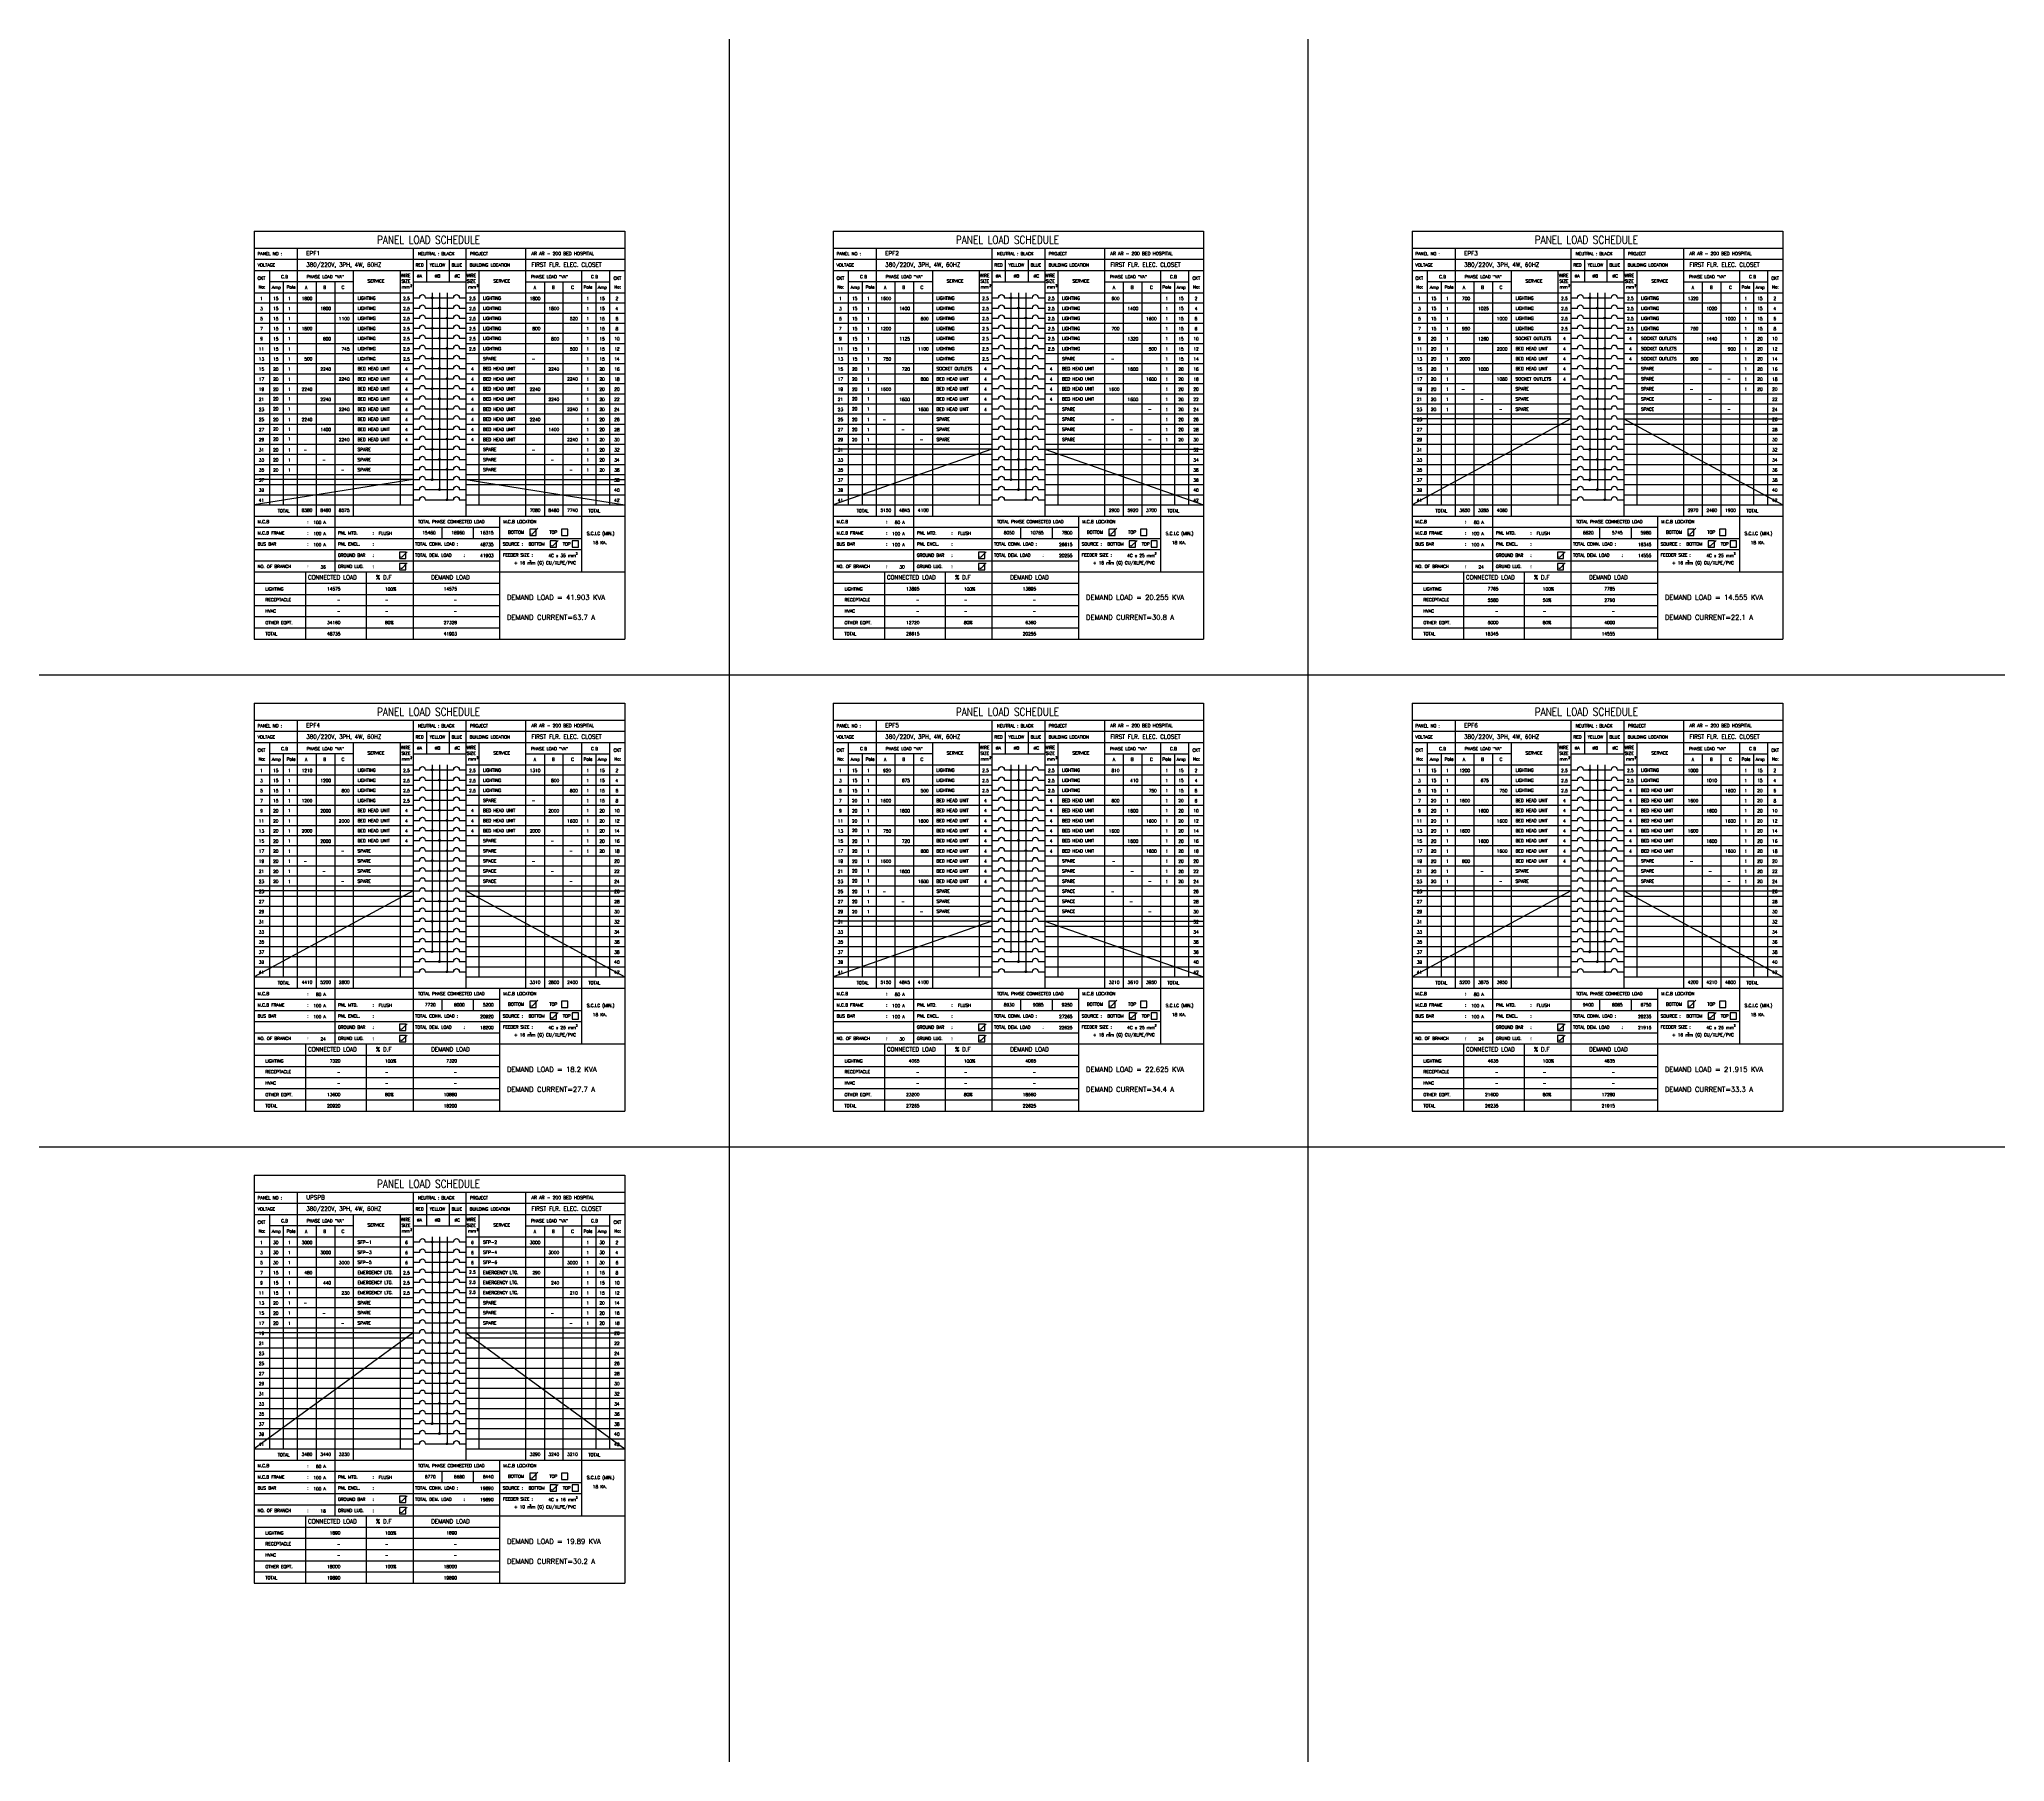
# Model space of a CAD drawing. Extents: x -114332 to -114222, y 51618 to 51715.
import ezdxf
from ezdxf.enums import TextEntityAlignment as Align

# ---------------------------------------------------------------- set-up
doc = ezdxf.new("R2010")
doc.units = 0
doc.header["$MEASUREMENT"] = 0
for name, color, linetype in [('BORDER', 4, 'CONTINUOUS'), ('E-TXT', 2, 'CONTINUOUS'), ('PANEL', 2, 'CONTINUOUS')]:
    doc.layers.add(name, color=color, linetype=linetype)
doc.styles.add('ROMANS', font='ROMANS.shx', dxfattribs={"height": 0.4})
pattern_1 = [(315, (90723.014225, 53737.267809), (0.00864749998874, 0.00864749998874), [])]
pattern_2 = [(315, (90723.014225, 53738.96595), (0.00864749998874, 0.00864749998874), [])]
pattern_3 = [(315, (90723.014225, 53740.664091), (0.00864749998874, 0.00864749998874), [])]
pattern_4 = [(315, (90723.014225, 53742.362232), (0.00864749998874, 0.00864749998874), [])]
pattern_5 = [(315, (90723.014225, 53744.060373), (0.00864749998874, 0.00864749998874), [])]
pattern_6 = [(315, (90723.014225, 53745.758515), (0.00864749998874, 0.00864749998874), [])]
pattern_7 = [(315, (90755.497567, 53737.267809), (0.00864749998874, 0.00864749998874), [])]
pattern_8 = [(315, (90755.497567, 53738.96595), (0.00864749998874, 0.00864749998874), [])]
pattern_9 = [(315, (90755.497567, 53740.664091), (0.00864749998874, 0.00864749998874), [])]
pattern_10 = [(315, (90755.497567, 53742.362232), (0.00864749998874, 0.00864749998874), [])]
pattern_11 = [(315, (90755.497567, 53744.060373), (0.00864749998874, 0.00864749998874), [])]
pattern_12 = [(315, (90755.497567, 53745.758515), (0.00864749998874, 0.00864749998874), [])]
pattern_13 = [(315, (90787.980909, 53745.758515), (0.00864749998874, 0.00864749998874), [])]
pattern_14 = [(315, (90787.980909, 53744.060373), (0.00864749998874, 0.00864749998874), [])]
pattern_15 = [(315, (90787.980909, 53742.362232), (0.00864749998874, 0.00864749998874), [])]
pattern_16 = [(315, (90787.980909, 53740.664091), (0.00864749998874, 0.00864749998874), [])]
pattern_17 = [(315, (90787.980909, 53738.96595), (0.00864749998874, 0.00864749998874), [])]
pattern_18 = [(315, (90787.980909, 53737.267809), (0.00864749998874, 0.00864749998874), [])]
pattern_19 = [(315, (90723.014225, 53710.787966), (0.00864749998874, 0.00864749998874), [])]
pattern_20 = [(315, (90723.014225, 53712.486107), (0.00864749998874, 0.00864749998874), [])]
pattern_21 = [(315, (90723.014225, 53714.184249), (0.00864749998874, 0.00864749998874), [])]
pattern_22 = [(315, (90723.014225, 53715.88239), (0.00864749998874, 0.00864749998874), [])]
pattern_23 = [(315, (90723.014225, 53717.580531), (0.00864749998874, 0.00864749998874), [])]
pattern_24 = [(315, (90723.014225, 53719.278672), (0.00864749998874, 0.00864749998874), [])]
pattern_25 = [(315, (90755.497567, 53719.278672), (0.00864749998874, 0.00864749998874), [])]
pattern_26 = [(315, (90755.497567, 53717.580531), (0.00864749998874, 0.00864749998874), [])]
pattern_27 = [(315, (90755.497567, 53715.88239), (0.00864749998874, 0.00864749998874), [])]
pattern_28 = [(315, (90755.497567, 53714.184249), (0.00864749998874, 0.00864749998874), [])]
pattern_29 = [(315, (90755.497567, 53712.486107), (0.00864749998874, 0.00864749998874), [])]
pattern_30 = [(315, (90755.497567, 53710.787966), (0.00864749998874, 0.00864749998874), [])]
pattern_31 = [(315, (90787.980909, 53719.278672), (0.00864749998874, 0.00864749998874), [])]
pattern_32 = [(315, (90787.980909, 53717.580531), (0.00864749998874, 0.00864749998874), [])]
pattern_33 = [(315, (90787.980909, 53715.88239), (0.00864749998874, 0.00864749998874), [])]
pattern_34 = [(315, (90787.980909, 53714.184249), (0.00864749998874, 0.00864749998874), [])]
pattern_35 = [(315, (90787.980909, 53712.486107), (0.00864749998874, 0.00864749998874), [])]
pattern_36 = [(315, (90787.980909, 53710.787966), (0.00864749998874, 0.00864749998874), [])]
pattern_37 = [(315, (90723.014225, 53692.79883), (0.00864749998874, 0.00864749998874), [])]
pattern_38 = [(315, (90723.014225, 53691.100688), (0.00864749998874, 0.00864749998874), [])]
pattern_39 = [(315, (90723.014225, 53689.402547), (0.00864749998874, 0.00864749998874), [])]
pattern_40 = [(315, (90723.014225, 53687.704406), (0.00864749998874, 0.00864749998874), [])]
pattern_41 = [(315, (90723.014225, 53686.006265), (0.00864749998874, 0.00864749998874), [])]
pattern_42 = [(315, (90723.014225, 53684.308124), (0.00864749998874, 0.00864749998874), [])]

msp = doc.modelspace()

# ---------------------------------------------------------------- hatches: boundary and pattern name
at = {"layer": 'PANEL', "linetype": 'Continuous'}
h = msp.add_hatch(dxfattribs=at)
h.set_pattern_fill('ANSI31', color=256, scale=0.068485, angle=406.041, style=0)
h.set_pattern_definition([(91.040959325, (90723.014225, 53745.758515), (-0.00855917542476, -0.00015552164567), [])])
h.paths.add_polyline_path([(-114309.96, 51700.44, 1), (-114309.86, 51700.44, 1)])
h = msp.add_hatch(dxfattribs=at)
h.set_pattern_fill('ANSI31', color=256, scale=0.068485, angle=406.041, style=0)
h.set_pattern_definition([(91.040959325, (90755.497567, 53745.758515), (-0.00855917542476, -0.00015552164567), [])])
h.paths.add_polyline_path([(-114277.48, 51700.44, 1), (-114277.38, 51700.44, 1)])
h = msp.add_hatch(dxfattribs=at)
h.set_pattern_fill('ANSI31', color=256, scale=0.068485, angle=406.041, style=0)
h.set_pattern_definition([(91.040959325, (90787.980909, 53745.758515), (-0.00855917542476, -0.00015552164567), [])])
h.paths.add_polyline_path([(-114245, 51700.44, 1), (-114244.9, 51700.44, 1)])
h = msp.add_hatch(dxfattribs=at)
h.set_pattern_fill('ANSI31', color=256, scale=0.097835, angle=270, style=0)
h.set_pattern_definition(pattern_6)
h.paths.add_polyline_path([(-114309.54, 51699.87, 1), (-114309.45, 51699.87, 1)])
h = msp.add_hatch(dxfattribs=at)
h.set_pattern_fill('ANSI31', color=256, scale=0.097835, angle=270, style=0)
h.set_pattern_definition(pattern_6)
h.paths.add_polyline_path([(-114309.03, 51699.31, 1), (-114309.12, 51699.31, 1)])
h = msp.add_hatch(dxfattribs=at)
h.set_pattern_fill('ANSI31', color=256, scale=0.097835, angle=270, style=0)
h.set_pattern_definition(pattern_12)
h.paths.add_polyline_path([(-114277.06, 51699.87, 1), (-114276.96, 51699.87, 1)])
h = msp.add_hatch(dxfattribs=at)
h.set_pattern_fill('ANSI31', color=256, scale=0.097835, angle=270, style=0)
h.set_pattern_definition(pattern_12)
h.paths.add_polyline_path([(-114276.54, 51699.31, 1), (-114276.64, 51699.31, 1)])
h = msp.add_hatch(dxfattribs=at)
h.set_pattern_fill('ANSI31', color=256, scale=0.097835, angle=270, style=0)
h.set_pattern_definition(pattern_13)
h.paths.add_polyline_path([(-114244.58, 51699.87, 1), (-114244.48, 51699.87, 1)])
h = msp.add_hatch(dxfattribs=at)
h.set_pattern_fill('ANSI31', color=256, scale=0.097835, angle=270, style=0)
h.set_pattern_definition(pattern_13)
h.paths.add_polyline_path([(-114244.06, 51699.31, 1), (-114244.16, 51699.31, 1)])
h = msp.add_hatch(dxfattribs=at)
h.set_pattern_fill('ANSI31', color=256, scale=0.097835, angle=270, style=0)
h.set_pattern_definition(pattern_6)
h.paths.add_polyline_path([(-114309.86, 51698.74, 1), (-114309.96, 51698.74, 1)])
h = msp.add_hatch(dxfattribs=at)
h.set_pattern_fill('ANSI31', color=256, scale=0.097835, angle=270, style=0)
h.set_pattern_definition(pattern_6)
h.paths.add_polyline_path([(-114309.45, 51698.18, 1), (-114309.54, 51698.18, 1)])
h = msp.add_hatch(dxfattribs=at)
h.set_pattern_fill('ANSI31', color=256, scale=0.097835, angle=270, style=0)
h.set_pattern_definition(pattern_12)
h.paths.add_polyline_path([(-114277.38, 51698.74, 1), (-114277.48, 51698.74, 1)])
h = msp.add_hatch(dxfattribs=at)
h.set_pattern_fill('ANSI31', color=256, scale=0.097835, angle=270, style=0)
h.set_pattern_definition(pattern_12)
h.paths.add_polyline_path([(-114276.96, 51698.18, 1), (-114277.06, 51698.18, 1)])
h = msp.add_hatch(dxfattribs=at)
h.set_pattern_fill('ANSI31', color=256, scale=0.097835, angle=270, style=0)
h.set_pattern_definition(pattern_13)
h.paths.add_polyline_path([(-114244.9, 51698.74, 1), (-114245, 51698.74, 1)])
h = msp.add_hatch(dxfattribs=at)
h.set_pattern_fill('ANSI31', color=256, scale=0.097835, angle=270, style=0)
h.set_pattern_definition(pattern_13)
h.paths.add_polyline_path([(-114244.48, 51698.18, 1), (-114244.58, 51698.18, 1)])
h = msp.add_hatch(dxfattribs=at)
h.set_pattern_fill('ANSI31', color=256, scale=0.097835, angle=270, style=0)
h.set_pattern_definition(pattern_5)
h.paths.add_polyline_path([(-114309.86, 51697.04, 1), (-114309.96, 51697.04, 1)])
h = msp.add_hatch(dxfattribs=at)
h.set_pattern_fill('ANSI31', color=256, scale=0.097835, angle=270, style=0)
h.set_pattern_definition(pattern_6)
h.paths.add_polyline_path([(-114309.03, 51697.61, 1), (-114309.12, 51697.61, 1)])
h = msp.add_hatch(dxfattribs=at)
h.set_pattern_fill('ANSI31', color=256, scale=0.097835, angle=270, style=0)
h.set_pattern_definition(pattern_11)
h.paths.add_polyline_path([(-114277.38, 51697.04, 1), (-114277.48, 51697.04, 1)])
h = msp.add_hatch(dxfattribs=at)
h.set_pattern_fill('ANSI31', color=256, scale=0.097835, angle=270, style=0)
h.set_pattern_definition(pattern_12)
h.paths.add_polyline_path([(-114276.54, 51697.61, 1), (-114276.64, 51697.61, 1)])
h = msp.add_hatch(dxfattribs=at)
h.set_pattern_fill('ANSI31', color=256, scale=0.097835, angle=270, style=0)
h.set_pattern_definition(pattern_14)
h.paths.add_polyline_path([(-114244.9, 51697.04, 1), (-114245, 51697.04, 1)])
h = msp.add_hatch(dxfattribs=at)
h.set_pattern_fill('ANSI31', color=256, scale=0.097835, angle=270, style=0)
h.set_pattern_definition(pattern_13)
h.paths.add_polyline_path([(-114244.06, 51697.61, 1), (-114244.16, 51697.61, 1)])
h = msp.add_hatch(dxfattribs=at)
h.set_pattern_fill('ANSI31', color=256, scale=0.097835, angle=270, style=0)
h.set_pattern_definition(pattern_5)
h.paths.add_polyline_path([(-114309.45, 51696.48, 1), (-114309.54, 51696.48, 1)])
h = msp.add_hatch(dxfattribs=at)
h.set_pattern_fill('ANSI31', color=256, scale=0.097835, angle=270, style=0)
h.set_pattern_definition(pattern_5)
h.paths.add_polyline_path([(-114309.03, 51695.91, 1), (-114309.12, 51695.91, 1)])
h = msp.add_hatch(dxfattribs=at)
h.set_pattern_fill('ANSI31', color=256, scale=0.097835, angle=270, style=0)
h.set_pattern_definition(pattern_11)
h.paths.add_polyline_path([(-114276.96, 51696.48, 1), (-114277.06, 51696.48, 1)])
h = msp.add_hatch(dxfattribs=at)
h.set_pattern_fill('ANSI31', color=256, scale=0.097835, angle=270, style=0)
h.set_pattern_definition(pattern_11)
h.paths.add_polyline_path([(-114276.54, 51695.91, 1), (-114276.64, 51695.91, 1)])
h = msp.add_hatch(dxfattribs=at)
h.set_pattern_fill('ANSI31', color=256, scale=0.097835, angle=270, style=0)
h.set_pattern_definition(pattern_14)
h.paths.add_polyline_path([(-114244.48, 51696.48, 1), (-114244.58, 51696.48, 1)])
h = msp.add_hatch(dxfattribs=at)
h.set_pattern_fill('ANSI31', color=256, scale=0.097835, angle=270, style=0)
h.set_pattern_definition(pattern_14)
h.paths.add_polyline_path([(-114244.06, 51695.91, 1), (-114244.16, 51695.91, 1)])
h = msp.add_hatch(dxfattribs=at)
h.set_pattern_fill('ANSI31', color=256, scale=0.097835, angle=270, style=0)
h.set_pattern_definition(pattern_4)
h.paths.add_polyline_path([(-114309.86, 51695.35, 1), (-114309.96, 51695.35, 1)])
h = msp.add_hatch(dxfattribs=at)
h.set_pattern_fill('ANSI31', color=256, scale=0.097835, angle=270, style=0)
h.set_pattern_definition(pattern_10)
h.paths.add_polyline_path([(-114277.38, 51695.35, 1), (-114277.48, 51695.35, 1)])
h = msp.add_hatch(dxfattribs=at)
h.set_pattern_fill('ANSI31', color=256, scale=0.097835, angle=270, style=0)
h.set_pattern_definition(pattern_15)
h.paths.add_polyline_path([(-114244.9, 51695.35, 1), (-114245, 51695.35, 1)])
h = msp.add_hatch(dxfattribs=at)
h.set_pattern_fill('ANSI31', color=256, scale=0.097835, angle=270, style=0)
h.set_pattern_definition(pattern_4)
h.paths.add_polyline_path([(-114309.45, 51694.78, 1), (-114309.54, 51694.78, 1)])
h = msp.add_hatch(dxfattribs=at)
h.set_pattern_fill('ANSI31', color=256, scale=0.097835, angle=270, style=0)
h.set_pattern_definition(pattern_4)
h.paths.add_polyline_path([(-114309.03, 51694.21, 1), (-114309.12, 51694.21, 1)])
h = msp.add_hatch(dxfattribs=at)
h.set_pattern_fill('ANSI31', color=256, scale=0.097835, angle=270, style=0)
h.set_pattern_definition(pattern_10)
h.paths.add_polyline_path([(-114276.96, 51694.78, 1), (-114277.06, 51694.78, 1)])
h = msp.add_hatch(dxfattribs=at)
h.set_pattern_fill('ANSI31', color=256, scale=0.097835, angle=270, style=0)
h.set_pattern_definition(pattern_10)
h.paths.add_polyline_path([(-114276.54, 51694.21, 1), (-114276.64, 51694.21, 1)])
h = msp.add_hatch(dxfattribs=at)
h.set_pattern_fill('ANSI31', color=256, scale=0.097835, angle=270, style=0)
h.set_pattern_definition(pattern_15)
h.paths.add_polyline_path([(-114244.48, 51694.78, 1), (-114244.58, 51694.78, 1)])
h = msp.add_hatch(dxfattribs=at)
h.set_pattern_fill('ANSI31', color=256, scale=0.097835, angle=270, style=0)
h.set_pattern_definition(pattern_15)
h.paths.add_polyline_path([(-114244.06, 51694.21, 1), (-114244.16, 51694.21, 1)])
h = msp.add_hatch(dxfattribs=at)
h.set_pattern_fill('ANSI31', color=256, scale=0.097835, angle=270, style=0)
h.set_pattern_definition(pattern_3)
h.paths.add_polyline_path([(-114309.86, 51693.65, 1), (-114309.96, 51693.65, 1)])
h = msp.add_hatch(dxfattribs=at)
h.set_pattern_fill('ANSI31', color=256, scale=0.097835, angle=270, style=0)
h.set_pattern_definition(pattern_3)
h.paths.add_polyline_path([(-114309.45, 51693.08, 1), (-114309.54, 51693.08, 1)])
h = msp.add_hatch(dxfattribs=at)
h.set_pattern_fill('ANSI31', color=256, scale=0.097835, angle=270, style=0)
h.set_pattern_definition(pattern_9)
h.paths.add_polyline_path([(-114277.38, 51693.65, 1), (-114277.48, 51693.65, 1)])
h = msp.add_hatch(dxfattribs=at)
h.set_pattern_fill('ANSI31', color=256, scale=0.097835, angle=270, style=0)
h.set_pattern_definition(pattern_9)
h.paths.add_polyline_path([(-114276.96, 51693.08, 1), (-114277.06, 51693.08, 1)])
h = msp.add_hatch(dxfattribs=at)
h.set_pattern_fill('ANSI31', color=256, scale=0.097835, angle=270, style=0)
h.set_pattern_definition(pattern_16)
h.paths.add_polyline_path([(-114244.9, 51693.65, 1), (-114245, 51693.65, 1)])
h = msp.add_hatch(dxfattribs=at)
h.set_pattern_fill('ANSI31', color=256, scale=0.097835, angle=270, style=0)
h.set_pattern_definition(pattern_16)
h.paths.add_polyline_path([(-114244.48, 51693.08, 1), (-114244.58, 51693.08, 1)])
h = msp.add_hatch(dxfattribs=at)
h.set_pattern_fill('ANSI31', color=256, scale=0.097835, angle=270, style=0)
h.set_pattern_definition(pattern_2)
h.paths.add_polyline_path([(-114309.86, 51691.95, 1), (-114309.96, 51691.95, 1)])
h = msp.add_hatch(dxfattribs=at)
h.set_pattern_fill('ANSI31', color=256, scale=0.097835, angle=270, style=0)
h.set_pattern_definition(pattern_3)
h.paths.add_polyline_path([(-114309.03, 51692.52, 1), (-114309.12, 51692.52, 1)])
h = msp.add_hatch(dxfattribs=at)
h.set_pattern_fill('ANSI31', color=256, scale=0.097835, angle=270, style=0)
h.set_pattern_definition(pattern_8)
h.paths.add_polyline_path([(-114277.38, 51691.95, 1), (-114277.48, 51691.95, 1)])
h = msp.add_hatch(dxfattribs=at)
h.set_pattern_fill('ANSI31', color=256, scale=0.097835, angle=270, style=0)
h.set_pattern_definition(pattern_9)
h.paths.add_polyline_path([(-114276.54, 51692.52, 1), (-114276.64, 51692.52, 1)])
h = msp.add_hatch(dxfattribs=at)
h.set_pattern_fill('ANSI31', color=256, scale=0.097835, angle=270, style=0)
h.set_pattern_definition(pattern_17)
h.paths.add_polyline_path([(-114244.9, 51691.95, 1), (-114245, 51691.95, 1)])
h = msp.add_hatch(dxfattribs=at)
h.set_pattern_fill('ANSI31', color=256, scale=0.097835, angle=270, style=0)
h.set_pattern_definition(pattern_16)
h.paths.add_polyline_path([(-114244.06, 51692.52, 1), (-114244.16, 51692.52, 1)])
h = msp.add_hatch(dxfattribs=at)
h.set_pattern_fill('ANSI31', color=256, scale=0.097835, angle=270, style=0)
h.set_pattern_definition(pattern_2)
h.paths.add_polyline_path([(-114309.45, 51691.38, 1), (-114309.54, 51691.38, 1)])
h = msp.add_hatch(dxfattribs=at)
h.set_pattern_fill('ANSI31', color=256, scale=0.097835, angle=270, style=0)
h.set_pattern_definition(pattern_2)
h.paths.add_polyline_path([(-114309.03, 51690.82, 1), (-114309.12, 51690.82, 1)])
h = msp.add_hatch(dxfattribs=at)
h.set_pattern_fill('ANSI31', color=256, scale=0.097835, angle=270, style=0)
h.set_pattern_definition(pattern_8)
h.paths.add_polyline_path([(-114276.96, 51691.38, 1), (-114277.06, 51691.38, 1)])
h = msp.add_hatch(dxfattribs=at)
h.set_pattern_fill('ANSI31', color=256, scale=0.097835, angle=270, style=0)
h.set_pattern_definition(pattern_8)
h.paths.add_polyline_path([(-114276.54, 51690.82, 1), (-114276.64, 51690.82, 1)])
h = msp.add_hatch(dxfattribs=at)
h.set_pattern_fill('ANSI31', color=256, scale=0.097835, angle=270, style=0)
h.set_pattern_definition(pattern_17)
h.paths.add_polyline_path([(-114244.48, 51691.38, 1), (-114244.58, 51691.38, 1)])
h = msp.add_hatch(dxfattribs=at)
h.set_pattern_fill('ANSI31', color=256, scale=0.097835, angle=270, style=0)
h.set_pattern_definition(pattern_17)
h.paths.add_polyline_path([(-114244.06, 51690.82, 1), (-114244.16, 51690.82, 1)])
h = msp.add_hatch(dxfattribs=at)
h.set_pattern_fill('ANSI31', color=256, scale=0.097835, angle=270, style=0)
h.set_pattern_definition(pattern_1)
h.paths.add_polyline_path([(-114309.86, 51690.25, 1), (-114309.96, 51690.25, 1)])
h = msp.add_hatch(dxfattribs=at)
h.set_pattern_fill('ANSI31', color=256, scale=0.097835, angle=270, style=0)
h.set_pattern_definition(pattern_1)
h.paths.add_polyline_path([(-114309.45, 51689.69, 1), (-114309.54, 51689.69, 1)])
h = msp.add_hatch(dxfattribs=at)
h.set_pattern_fill('ANSI31', color=256, scale=0.097835, angle=270, style=0)
h.set_pattern_definition(pattern_7)
h.paths.add_polyline_path([(-114277.38, 51690.25, 1), (-114277.48, 51690.25, 1)])
h = msp.add_hatch(dxfattribs=at)
h.set_pattern_fill('ANSI31', color=256, scale=0.097835, angle=270, style=0)
h.set_pattern_definition(pattern_7)
h.paths.add_polyline_path([(-114276.96, 51689.69, 1), (-114277.06, 51689.69, 1)])
h = msp.add_hatch(dxfattribs=at)
h.set_pattern_fill('ANSI31', color=256, scale=0.097835, angle=270, style=0)
h.set_pattern_definition(pattern_18)
h.paths.add_polyline_path([(-114244.9, 51690.25, 1), (-114245, 51690.25, 1)])
h = msp.add_hatch(dxfattribs=at)
h.set_pattern_fill('ANSI31', color=256, scale=0.097835, angle=270, style=0)
h.set_pattern_definition(pattern_18)
h.paths.add_polyline_path([(-114244.48, 51689.69, 1), (-114244.58, 51689.69, 1)])
h = msp.add_hatch(dxfattribs=at)
h.set_pattern_fill('ANSI31', color=256, scale=0.097835, angle=270, style=0)
h.set_pattern_definition(pattern_1)
h.paths.add_polyline_path([(-114309.03, 51689.12, 1), (-114309.12, 51689.12, 1)])
h = msp.add_hatch(dxfattribs=at)
h.set_pattern_fill('ANSI31', color=256, scale=0.097835, angle=270, style=0)
h.set_pattern_definition(pattern_7)
h.paths.add_polyline_path([(-114276.54, 51689.12, 1), (-114276.64, 51689.12, 1)])
h = msp.add_hatch(dxfattribs=at)
h.set_pattern_fill('ANSI31', color=256, scale=0.097835, angle=270, style=0)
h.set_pattern_definition(pattern_18)
h.paths.add_polyline_path([(-114244.06, 51689.12, 1), (-114244.16, 51689.12, 1)])
h = msp.add_hatch(dxfattribs=at)
h.set_pattern_fill('ANSI31', color=256, scale=0.068485, angle=406.041, style=0)
h.set_pattern_definition([(91.040959325, (90723.014225, 53719.278672), (-0.00855917542476, -0.00015552164567), [])])
h.paths.add_polyline_path([(-114309.96, 51673.96, 1), (-114309.86, 51673.96, 1)])
h = msp.add_hatch(dxfattribs=at)
h.set_pattern_fill('ANSI31', color=256, scale=0.068485, angle=406.041, style=0)
h.set_pattern_definition([(91.040959325, (90755.497567, 53719.278672), (-0.00855917542476, -0.00015552164567), [])])
h.paths.add_polyline_path([(-114277.48, 51673.96, 1), (-114277.38, 51673.96, 1)])
h = msp.add_hatch(dxfattribs=at)
h.set_pattern_fill('ANSI31', color=256, scale=0.068485, angle=406.041, style=0)
h.set_pattern_definition([(91.040959325, (90787.980909, 53719.278672), (-0.00855917542476, -0.00015552164567), [])])
h.paths.add_polyline_path([(-114245, 51673.96, 1), (-114244.9, 51673.96, 1)])
h = msp.add_hatch(dxfattribs=at)
h.set_pattern_fill('ANSI31', color=256, scale=0.097835, angle=270, style=0)
h.set_pattern_definition(pattern_24)
h.paths.add_polyline_path([(-114309.54, 51673.39, 1), (-114309.45, 51673.39, 1)])
h = msp.add_hatch(dxfattribs=at)
h.set_pattern_fill('ANSI31', color=256, scale=0.097835, angle=270, style=0)
h.set_pattern_definition(pattern_24)
h.paths.add_polyline_path([(-114309.03, 51672.83, 1), (-114309.12, 51672.83, 1)])
h = msp.add_hatch(dxfattribs=at)
h.set_pattern_fill('ANSI31', color=256, scale=0.097835, angle=270, style=0)
h.set_pattern_definition(pattern_25)
h.paths.add_polyline_path([(-114277.06, 51673.39, 1), (-114276.96, 51673.39, 1)])
h = msp.add_hatch(dxfattribs=at)
h.set_pattern_fill('ANSI31', color=256, scale=0.097835, angle=270, style=0)
h.set_pattern_definition(pattern_25)
h.paths.add_polyline_path([(-114276.54, 51672.83, 1), (-114276.64, 51672.83, 1)])
h = msp.add_hatch(dxfattribs=at)
h.set_pattern_fill('ANSI31', color=256, scale=0.097835, angle=270, style=0)
h.set_pattern_definition(pattern_31)
h.paths.add_polyline_path([(-114244.58, 51673.39, 1), (-114244.48, 51673.39, 1)])
h = msp.add_hatch(dxfattribs=at)
h.set_pattern_fill('ANSI31', color=256, scale=0.097835, angle=270, style=0)
h.set_pattern_definition(pattern_31)
h.paths.add_polyline_path([(-114244.06, 51672.83, 1), (-114244.16, 51672.83, 1)])
h = msp.add_hatch(dxfattribs=at)
h.set_pattern_fill('ANSI31', color=256, scale=0.097835, angle=270, style=0)
h.set_pattern_definition(pattern_24)
h.paths.add_polyline_path([(-114309.86, 51672.26, 1), (-114309.96, 51672.26, 1)])
h = msp.add_hatch(dxfattribs=at)
h.set_pattern_fill('ANSI31', color=256, scale=0.097835, angle=270, style=0)
h.set_pattern_definition(pattern_24)
h.paths.add_polyline_path([(-114309.45, 51671.7, 1), (-114309.54, 51671.7, 1)])
h = msp.add_hatch(dxfattribs=at)
h.set_pattern_fill('ANSI31', color=256, scale=0.097835, angle=270, style=0)
h.set_pattern_definition(pattern_25)
h.paths.add_polyline_path([(-114277.38, 51672.26, 1), (-114277.48, 51672.26, 1)])
h = msp.add_hatch(dxfattribs=at)
h.set_pattern_fill('ANSI31', color=256, scale=0.097835, angle=270, style=0)
h.set_pattern_definition(pattern_25)
h.paths.add_polyline_path([(-114276.96, 51671.7, 1), (-114277.06, 51671.7, 1)])
h = msp.add_hatch(dxfattribs=at)
h.set_pattern_fill('ANSI31', color=256, scale=0.097835, angle=270, style=0)
h.set_pattern_definition(pattern_31)
h.paths.add_polyline_path([(-114244.9, 51672.26, 1), (-114245, 51672.26, 1)])
h = msp.add_hatch(dxfattribs=at)
h.set_pattern_fill('ANSI31', color=256, scale=0.097835, angle=270, style=0)
h.set_pattern_definition(pattern_31)
h.paths.add_polyline_path([(-114244.48, 51671.7, 1), (-114244.58, 51671.7, 1)])
h = msp.add_hatch(dxfattribs=at)
h.set_pattern_fill('ANSI31', color=256, scale=0.097835, angle=270, style=0)
h.set_pattern_definition(pattern_23)
h.paths.add_polyline_path([(-114309.86, 51670.56, 1), (-114309.96, 51670.56, 1)])
h = msp.add_hatch(dxfattribs=at)
h.set_pattern_fill('ANSI31', color=256, scale=0.097835, angle=270, style=0)
h.set_pattern_definition(pattern_24)
h.paths.add_polyline_path([(-114309.03, 51671.13, 1), (-114309.12, 51671.13, 1)])
h = msp.add_hatch(dxfattribs=at)
h.set_pattern_fill('ANSI31', color=256, scale=0.097835, angle=270, style=0)
h.set_pattern_definition(pattern_26)
h.paths.add_polyline_path([(-114277.38, 51670.56, 1), (-114277.48, 51670.56, 1)])
h = msp.add_hatch(dxfattribs=at)
h.set_pattern_fill('ANSI31', color=256, scale=0.097835, angle=270, style=0)
h.set_pattern_definition(pattern_25)
h.paths.add_polyline_path([(-114276.54, 51671.13, 1), (-114276.64, 51671.13, 1)])
h = msp.add_hatch(dxfattribs=at)
h.set_pattern_fill('ANSI31', color=256, scale=0.097835, angle=270, style=0)
h.set_pattern_definition(pattern_32)
h.paths.add_polyline_path([(-114244.9, 51670.56, 1), (-114245, 51670.56, 1)])
h = msp.add_hatch(dxfattribs=at)
h.set_pattern_fill('ANSI31', color=256, scale=0.097835, angle=270, style=0)
h.set_pattern_definition(pattern_31)
h.paths.add_polyline_path([(-114244.06, 51671.13, 1), (-114244.16, 51671.13, 1)])
h = msp.add_hatch(dxfattribs=at)
h.set_pattern_fill('ANSI31', color=256, scale=0.097835, angle=270, style=0)
h.set_pattern_definition(pattern_23)
h.paths.add_polyline_path([(-114309.45, 51670, 1), (-114309.54, 51670, 1)])
h = msp.add_hatch(dxfattribs=at)
h.set_pattern_fill('ANSI31', color=256, scale=0.097835, angle=270, style=0)
h.set_pattern_definition(pattern_26)
h.paths.add_polyline_path([(-114276.96, 51670, 1), (-114277.06, 51670, 1)])
h = msp.add_hatch(dxfattribs=at)
h.set_pattern_fill('ANSI31', color=256, scale=0.097835, angle=270, style=0)
h.set_pattern_definition(pattern_32)
h.paths.add_polyline_path([(-114244.48, 51670, 1), (-114244.58, 51670, 1)])
h = msp.add_hatch(dxfattribs=at)
h.set_pattern_fill('ANSI31', color=256, scale=0.097835, angle=270, style=0)
h.set_pattern_definition(pattern_22)
h.paths.add_polyline_path([(-114309.86, 51668.87, 1), (-114309.96, 51668.87, 1)])
h = msp.add_hatch(dxfattribs=at)
h.set_pattern_fill('ANSI31', color=256, scale=0.097835, angle=270, style=0)
h.set_pattern_definition(pattern_23)
h.paths.add_polyline_path([(-114309.03, 51669.43, 1), (-114309.12, 51669.43, 1)])
h = msp.add_hatch(dxfattribs=at)
h.set_pattern_fill('ANSI31', color=256, scale=0.097835, angle=270, style=0)
h.set_pattern_definition(pattern_27)
h.paths.add_polyline_path([(-114277.38, 51668.87, 1), (-114277.48, 51668.87, 1)])
h = msp.add_hatch(dxfattribs=at)
h.set_pattern_fill('ANSI31', color=256, scale=0.097835, angle=270, style=0)
h.set_pattern_definition(pattern_26)
h.paths.add_polyline_path([(-114276.54, 51669.43, 1), (-114276.64, 51669.43, 1)])
h = msp.add_hatch(dxfattribs=at)
h.set_pattern_fill('ANSI31', color=256, scale=0.097835, angle=270, style=0)
h.set_pattern_definition(pattern_33)
h.paths.add_polyline_path([(-114244.9, 51668.87, 1), (-114245, 51668.87, 1)])
h = msp.add_hatch(dxfattribs=at)
h.set_pattern_fill('ANSI31', color=256, scale=0.097835, angle=270, style=0)
h.set_pattern_definition(pattern_32)
h.paths.add_polyline_path([(-114244.06, 51669.43, 1), (-114244.16, 51669.43, 1)])
h = msp.add_hatch(dxfattribs=at)
h.set_pattern_fill('ANSI31', color=256, scale=0.097835, angle=270, style=0)
h.set_pattern_definition(pattern_22)
h.paths.add_polyline_path([(-114309.45, 51668.3, 1), (-114309.54, 51668.3, 1)])
h = msp.add_hatch(dxfattribs=at)
h.set_pattern_fill('ANSI31', color=256, scale=0.097835, angle=270, style=0)
h.set_pattern_definition(pattern_22)
h.paths.add_polyline_path([(-114309.03, 51667.73, 1), (-114309.12, 51667.73, 1)])
h = msp.add_hatch(dxfattribs=at)
h.set_pattern_fill('ANSI31', color=256, scale=0.097835, angle=270, style=0)
h.set_pattern_definition(pattern_27)
h.paths.add_polyline_path([(-114276.96, 51668.3, 1), (-114277.06, 51668.3, 1)])
h = msp.add_hatch(dxfattribs=at)
h.set_pattern_fill('ANSI31', color=256, scale=0.097835, angle=270, style=0)
h.set_pattern_definition(pattern_27)
h.paths.add_polyline_path([(-114276.54, 51667.73, 1), (-114276.64, 51667.73, 1)])
h = msp.add_hatch(dxfattribs=at)
h.set_pattern_fill('ANSI31', color=256, scale=0.097835, angle=270, style=0)
h.set_pattern_definition(pattern_33)
h.paths.add_polyline_path([(-114244.48, 51668.3, 1), (-114244.58, 51668.3, 1)])
h = msp.add_hatch(dxfattribs=at)
h.set_pattern_fill('ANSI31', color=256, scale=0.097835, angle=270, style=0)
h.set_pattern_definition(pattern_33)
h.paths.add_polyline_path([(-114244.06, 51667.73, 1), (-114244.16, 51667.73, 1)])
h = msp.add_hatch(dxfattribs=at)
h.set_pattern_fill('ANSI31', color=256, scale=0.097835, angle=270, style=0)
h.set_pattern_definition(pattern_21)
h.paths.add_polyline_path([(-114309.86, 51667.17, 1), (-114309.96, 51667.17, 1)])
h = msp.add_hatch(dxfattribs=at)
h.set_pattern_fill('ANSI31', color=256, scale=0.097835, angle=270, style=0)
h.set_pattern_definition(pattern_21)
h.paths.add_polyline_path([(-114309.45, 51666.6, 1), (-114309.54, 51666.6, 1)])
h = msp.add_hatch(dxfattribs=at)
h.set_pattern_fill('ANSI31', color=256, scale=0.097835, angle=270, style=0)
h.set_pattern_definition(pattern_28)
h.paths.add_polyline_path([(-114277.38, 51667.17, 1), (-114277.48, 51667.17, 1)])
h = msp.add_hatch(dxfattribs=at)
h.set_pattern_fill('ANSI31', color=256, scale=0.097835, angle=270, style=0)
h.set_pattern_definition(pattern_28)
h.paths.add_polyline_path([(-114276.96, 51666.6, 1), (-114277.06, 51666.6, 1)])
h = msp.add_hatch(dxfattribs=at)
h.set_pattern_fill('ANSI31', color=256, scale=0.097835, angle=270, style=0)
h.set_pattern_definition(pattern_34)
h.paths.add_polyline_path([(-114244.9, 51667.17, 1), (-114245, 51667.17, 1)])
h = msp.add_hatch(dxfattribs=at)
h.set_pattern_fill('ANSI31', color=256, scale=0.097835, angle=270, style=0)
h.set_pattern_definition(pattern_34)
h.paths.add_polyline_path([(-114244.48, 51666.6, 1), (-114244.58, 51666.6, 1)])
h = msp.add_hatch(dxfattribs=at)
h.set_pattern_fill('ANSI31', color=256, scale=0.097835, angle=270, style=0)
h.set_pattern_definition(pattern_20)
h.paths.add_polyline_path([(-114309.86, 51665.47, 1), (-114309.96, 51665.47, 1)])
h = msp.add_hatch(dxfattribs=at)
h.set_pattern_fill('ANSI31', color=256, scale=0.097835, angle=270, style=0)
h.set_pattern_definition(pattern_21)
h.paths.add_polyline_path([(-114309.03, 51666.04, 1), (-114309.12, 51666.04, 1)])
h = msp.add_hatch(dxfattribs=at)
h.set_pattern_fill('ANSI31', color=256, scale=0.097835, angle=270, style=0)
h.set_pattern_definition(pattern_29)
h.paths.add_polyline_path([(-114277.38, 51665.47, 1), (-114277.48, 51665.47, 1)])
h = msp.add_hatch(dxfattribs=at)
h.set_pattern_fill('ANSI31', color=256, scale=0.097835, angle=270, style=0)
h.set_pattern_definition(pattern_28)
h.paths.add_polyline_path([(-114276.54, 51666.04, 1), (-114276.64, 51666.04, 1)])
h = msp.add_hatch(dxfattribs=at)
h.set_pattern_fill('ANSI31', color=256, scale=0.097835, angle=270, style=0)
h.set_pattern_definition(pattern_35)
h.paths.add_polyline_path([(-114244.9, 51665.47, 1), (-114245, 51665.47, 1)])
h = msp.add_hatch(dxfattribs=at)
h.set_pattern_fill('ANSI31', color=256, scale=0.097835, angle=270, style=0)
h.set_pattern_definition(pattern_34)
h.paths.add_polyline_path([(-114244.06, 51666.04, 1), (-114244.16, 51666.04, 1)])
h = msp.add_hatch(dxfattribs=at)
h.set_pattern_fill('ANSI31', color=256, scale=0.097835, angle=270, style=0)
h.set_pattern_definition(pattern_20)
h.paths.add_polyline_path([(-114309.45, 51664.9, 1), (-114309.54, 51664.9, 1)])
h = msp.add_hatch(dxfattribs=at)
h.set_pattern_fill('ANSI31', color=256, scale=0.097835, angle=270, style=0)
h.set_pattern_definition(pattern_20)
h.paths.add_polyline_path([(-114309.03, 51664.34, 1), (-114309.12, 51664.34, 1)])
h = msp.add_hatch(dxfattribs=at)
h.set_pattern_fill('ANSI31', color=256, scale=0.097835, angle=270, style=0)
h.set_pattern_definition(pattern_29)
h.paths.add_polyline_path([(-114276.96, 51664.9, 1), (-114277.06, 51664.9, 1)])
h = msp.add_hatch(dxfattribs=at)
h.set_pattern_fill('ANSI31', color=256, scale=0.097835, angle=270, style=0)
h.set_pattern_definition(pattern_29)
h.paths.add_polyline_path([(-114276.54, 51664.34, 1), (-114276.64, 51664.34, 1)])
h = msp.add_hatch(dxfattribs=at)
h.set_pattern_fill('ANSI31', color=256, scale=0.097835, angle=270, style=0)
h.set_pattern_definition(pattern_35)
h.paths.add_polyline_path([(-114244.48, 51664.9, 1), (-114244.58, 51664.9, 1)])
h = msp.add_hatch(dxfattribs=at)
h.set_pattern_fill('ANSI31', color=256, scale=0.097835, angle=270, style=0)
h.set_pattern_definition(pattern_35)
h.paths.add_polyline_path([(-114244.06, 51664.34, 1), (-114244.16, 51664.34, 1)])
h = msp.add_hatch(dxfattribs=at)
h.set_pattern_fill('ANSI31', color=256, scale=0.097835, angle=270, style=0)
h.set_pattern_definition(pattern_19)
h.paths.add_polyline_path([(-114309.86, 51663.77, 1), (-114309.96, 51663.77, 1)])
h = msp.add_hatch(dxfattribs=at)
h.set_pattern_fill('ANSI31', color=256, scale=0.097835, angle=270, style=0)
h.set_pattern_definition(pattern_19)
h.paths.add_polyline_path([(-114309.45, 51663.21, 1), (-114309.54, 51663.21, 1)])
h = msp.add_hatch(dxfattribs=at)
h.set_pattern_fill('ANSI31', color=256, scale=0.097835, angle=270, style=0)
h.set_pattern_definition(pattern_30)
h.paths.add_polyline_path([(-114277.38, 51663.77, 1), (-114277.48, 51663.77, 1)])
h = msp.add_hatch(dxfattribs=at)
h.set_pattern_fill('ANSI31', color=256, scale=0.097835, angle=270, style=0)
h.set_pattern_definition(pattern_30)
h.paths.add_polyline_path([(-114276.96, 51663.21, 1), (-114277.06, 51663.21, 1)])
h = msp.add_hatch(dxfattribs=at)
h.set_pattern_fill('ANSI31', color=256, scale=0.097835, angle=270, style=0)
h.set_pattern_definition(pattern_36)
h.paths.add_polyline_path([(-114244.9, 51663.77, 1), (-114245, 51663.77, 1)])
h = msp.add_hatch(dxfattribs=at)
h.set_pattern_fill('ANSI31', color=256, scale=0.097835, angle=270, style=0)
h.set_pattern_definition(pattern_36)
h.paths.add_polyline_path([(-114244.48, 51663.21, 1), (-114244.58, 51663.21, 1)])
h = msp.add_hatch(dxfattribs=at)
h.set_pattern_fill('ANSI31', color=256, scale=0.097835, angle=270, style=0)
h.set_pattern_definition(pattern_19)
h.paths.add_polyline_path([(-114309.03, 51662.64, 1), (-114309.12, 51662.64, 1)])
h = msp.add_hatch(dxfattribs=at)
h.set_pattern_fill('ANSI31', color=256, scale=0.097835, angle=270, style=0)
h.set_pattern_definition(pattern_30)
h.paths.add_polyline_path([(-114276.54, 51662.64, 1), (-114276.64, 51662.64, 1)])
h = msp.add_hatch(dxfattribs=at)
h.set_pattern_fill('ANSI31', color=256, scale=0.097835, angle=270, style=0)
h.set_pattern_definition(pattern_36)
h.paths.add_polyline_path([(-114244.06, 51662.64, 1), (-114244.16, 51662.64, 1)])
h = msp.add_hatch(dxfattribs=at)
h.set_pattern_fill('ANSI31', color=256, scale=0.068485, angle=406.041, style=0)
h.set_pattern_definition([(91.040959325, (90723.014225, 53692.7988295), (-0.00855917542476, -0.00015552164567), [])])
h.paths.add_polyline_path([(-114309.96, 51647.48, 1), (-114309.86, 51647.48, 1)])
h = msp.add_hatch(dxfattribs=at)
h.set_pattern_fill('ANSI31', color=256, scale=0.097835, angle=270, style=0)
h.set_pattern_definition(pattern_37)
h.paths.add_polyline_path([(-114309.54, 51646.91, 1), (-114309.45, 51646.91, 1)])
h = msp.add_hatch(dxfattribs=at)
h.set_pattern_fill('ANSI31', color=256, scale=0.097835, angle=270, style=0)
h.set_pattern_definition(pattern_37)
h.paths.add_polyline_path([(-114309.03, 51646.35, 1), (-114309.12, 51646.35, 1)])
h = msp.add_hatch(dxfattribs=at)
h.set_pattern_fill('ANSI31', color=256, scale=0.097835, angle=270, style=0)
h.set_pattern_definition(pattern_37)
h.paths.add_polyline_path([(-114309.86, 51645.78, 1), (-114309.96, 51645.78, 1)])
h = msp.add_hatch(dxfattribs=at)
h.set_pattern_fill('ANSI31', color=256, scale=0.097835, angle=270, style=0)
h.set_pattern_definition(pattern_37)
h.paths.add_polyline_path([(-114309.45, 51645.22, 1), (-114309.54, 51645.22, 1)])
h = msp.add_hatch(dxfattribs=at)
h.set_pattern_fill('ANSI31', color=256, scale=0.097835, angle=270, style=0)
h.set_pattern_definition(pattern_38)
h.paths.add_polyline_path([(-114309.86, 51644.08, 1), (-114309.96, 51644.08, 1)])
h = msp.add_hatch(dxfattribs=at)
h.set_pattern_fill('ANSI31', color=256, scale=0.097835, angle=270, style=0)
h.set_pattern_definition(pattern_37)
h.paths.add_polyline_path([(-114309.03, 51644.65, 1), (-114309.12, 51644.65, 1)])
h = msp.add_hatch(dxfattribs=at)
h.set_pattern_fill('ANSI31', color=256, scale=0.097835, angle=270, style=0)
h.set_pattern_definition(pattern_38)
h.paths.add_polyline_path([(-114309.45, 51643.52, 1), (-114309.54, 51643.52, 1)])
h = msp.add_hatch(dxfattribs=at)
h.set_pattern_fill('ANSI31', color=256, scale=0.097835, angle=270, style=0)
h.set_pattern_definition(pattern_39)
h.paths.add_polyline_path([(-114309.86, 51642.39, 1), (-114309.96, 51642.39, 1)])
h = msp.add_hatch(dxfattribs=at)
h.set_pattern_fill('ANSI31', color=256, scale=0.097835, angle=270, style=0)
h.set_pattern_definition(pattern_38)
h.paths.add_polyline_path([(-114309.03, 51642.95, 1), (-114309.12, 51642.95, 1)])
h = msp.add_hatch(dxfattribs=at)
h.set_pattern_fill('ANSI31', color=256, scale=0.097835, angle=270, style=0)
h.set_pattern_definition(pattern_39)
h.paths.add_polyline_path([(-114309.45, 51641.82, 1), (-114309.54, 51641.82, 1)])
h = msp.add_hatch(dxfattribs=at)
h.set_pattern_fill('ANSI31', color=256, scale=0.097835, angle=270, style=0)
h.set_pattern_definition(pattern_39)
h.paths.add_polyline_path([(-114309.03, 51641.25, 1), (-114309.12, 51641.25, 1)])
h = msp.add_hatch(dxfattribs=at)
h.set_pattern_fill('ANSI31', color=256, scale=0.097835, angle=270, style=0)
h.set_pattern_definition(pattern_40)
h.paths.add_polyline_path([(-114309.86, 51640.69, 1), (-114309.96, 51640.69, 1)])
h = msp.add_hatch(dxfattribs=at)
h.set_pattern_fill('ANSI31', color=256, scale=0.097835, angle=270, style=0)
h.set_pattern_definition(pattern_40)
h.paths.add_polyline_path([(-114309.45, 51640.12, 1), (-114309.54, 51640.12, 1)])
h = msp.add_hatch(dxfattribs=at)
h.set_pattern_fill('ANSI31', color=256, scale=0.097835, angle=270, style=0)
h.set_pattern_definition(pattern_41)
h.paths.add_polyline_path([(-114309.86, 51638.99, 1), (-114309.96, 51638.99, 1)])
h = msp.add_hatch(dxfattribs=at)
h.set_pattern_fill('ANSI31', color=256, scale=0.097835, angle=270, style=0)
h.set_pattern_definition(pattern_40)
h.paths.add_polyline_path([(-114309.03, 51639.56, 1), (-114309.12, 51639.56, 1)])
h = msp.add_hatch(dxfattribs=at)
h.set_pattern_fill('ANSI31', color=256, scale=0.097835, angle=270, style=0)
h.set_pattern_definition(pattern_41)
h.paths.add_polyline_path([(-114309.45, 51638.42, 1), (-114309.54, 51638.42, 1)])
h = msp.add_hatch(dxfattribs=at)
h.set_pattern_fill('ANSI31', color=256, scale=0.097835, angle=270, style=0)
h.set_pattern_definition(pattern_41)
h.paths.add_polyline_path([(-114309.03, 51637.86, 1), (-114309.12, 51637.86, 1)])
h = msp.add_hatch(dxfattribs=at)
h.set_pattern_fill('ANSI31', color=256, scale=0.097835, angle=270, style=0)
h.set_pattern_definition(pattern_42)
h.paths.add_polyline_path([(-114309.86, 51637.29, 1), (-114309.96, 51637.29, 1)])
h = msp.add_hatch(dxfattribs=at)
h.set_pattern_fill('ANSI31', color=256, scale=0.097835, angle=270, style=0)
h.set_pattern_definition(pattern_42)
h.paths.add_polyline_path([(-114309.45, 51636.73, 1), (-114309.54, 51636.73, 1)])
h = msp.add_hatch(dxfattribs=at)
h.set_pattern_fill('ANSI31', color=256, scale=0.097835, angle=270, style=0)
h.set_pattern_definition(pattern_42)
h.paths.add_polyline_path([(-114309.03, 51636.16, 1), (-114309.12, 51636.16, 1)])

# ---------------------------------------------------------------- linework, layer by layer
at = {"layer": 'BORDER', "color": 1}
for p, q in [((-114293.25, 51714.95), (-114293.25, 51618.32)), ((-114260.77, 51714.95), (-114260.77, 51618.32)), ((-114331.95, 51679.3), (-114221.67, 51679.3)), ((-114331.95, 51652.82), (-114221.67, 51652.82))]:
    msp.add_line(p, q, dxfattribs=at)
at = {"layer": 'PANEL', "color": 6}
for p, q in [((-114319.89, 51704.18), (-114299.1, 51704.18)), ((-114319.89, 51704.18), (-114319.89, 51681.3)), ((-114299.1, 51704.18), (-114299.1, 51681.3)), ((-114287.41, 51704.18), (-114266.62, 51704.18)), ((-114287.41, 51704.18), (-114287.41, 51681.3)), ((-114266.62, 51704.18), (-114266.62, 51681.3)), ((-114254.92, 51704.18), (-114254.92, 51681.3)), ((-114254.92, 51704.18), (-114234.13, 51704.18)), ((-114234.13, 51704.18), (-114234.13, 51681.3)), ((-114319.89, 51681.3), (-114299.1, 51681.3)), ((-114287.41, 51681.3), (-114266.62, 51681.3)), ((-114254.92, 51681.3), (-114234.13, 51681.3)), ((-114319.89, 51677.7), (-114299.1, 51677.7)), ((-114319.89, 51677.7), (-114319.89, 51654.82)), ((-114299.1, 51677.7), (-114299.1, 51654.82)), ((-114287.41, 51677.7), (-114287.41, 51654.82)), ((-114287.41, 51677.7), (-114266.62, 51677.7)), ((-114266.62, 51677.7), (-114266.62, 51654.82)), ((-114254.92, 51677.7), (-114254.92, 51654.82)), ((-114254.92, 51677.7), (-114234.13, 51677.7)), ((-114234.13, 51677.7), (-114234.13, 51654.82)), ((-114319.89, 51654.82), (-114299.1, 51654.82)), ((-114287.41, 51654.82), (-114266.62, 51654.82)), ((-114254.92, 51654.82), (-114234.13, 51654.82)), ((-114319.89, 51651.22), (-114319.89, 51628.34)), ((-114319.89, 51651.22), (-114299.1, 51651.22)), ((-114299.1, 51651.22), (-114299.1, 51628.34)), ((-114319.89, 51628.34), (-114299.1, 51628.34))]:
    msp.add_line(p, q, dxfattribs=at)
at = {"layer": 'PANEL', "color": 2}
for p, q in [((-114319.89, 51703.24), (-114299.1, 51703.24)), ((-114310.98, 51703.24), (-114310.98, 51688.2)), ((-114308.01, 51703.24), (-114308.01, 51688.2)), ((-114287.41, 51703.24), (-114266.62, 51703.24)), ((-114278.5, 51703.24), (-114278.5, 51688.2)), ((-114275.53, 51703.24), (-114275.53, 51688.2)), ((-114254.92, 51703.24), (-114234.13, 51703.24)), ((-114246.01, 51703.24), (-114246.01, 51688.2)), ((-114243.04, 51703.24), (-114243.04, 51688.2)), ((-114319.89, 51701.98), (-114299.1, 51701.98)), ((-114287.41, 51701.98), (-114266.62, 51701.98)), ((-114254.92, 51701.98), (-114234.13, 51701.98)), ((-114310.98, 51701.35), (-114308.01, 51701.35)), ((-114278.5, 51701.35), (-114275.53, 51701.35)), ((-114246.01, 51701.35), (-114243.04, 51701.35)), ((-114319.89, 51688.2), (-114299.1, 51688.2)), ((-114287.41, 51688.2), (-114266.62, 51688.2)), ((-114254.92, 51688.2), (-114234.13, 51688.2)), ((-114319.89, 51676.76), (-114299.1, 51676.76)), ((-114310.98, 51676.76), (-114310.98, 51661.72)), ((-114308.01, 51676.76), (-114308.01, 51661.72)), ((-114287.41, 51676.76), (-114266.62, 51676.76)), ((-114278.5, 51676.76), (-114278.5, 51661.72)), ((-114275.53, 51676.76), (-114275.53, 51661.72)), ((-114254.92, 51676.76), (-114234.13, 51676.76)), ((-114246.01, 51676.76), (-114246.01, 51661.72)), ((-114243.04, 51676.76), (-114243.04, 51661.72)), ((-114319.89, 51675.5), (-114299.1, 51675.5)), ((-114287.41, 51675.5), (-114266.62, 51675.5)), ((-114254.92, 51675.5), (-114234.13, 51675.5)), ((-114310.98, 51674.87), (-114308.01, 51674.87)), ((-114278.5, 51674.87), (-114275.53, 51674.87)), ((-114246.01, 51674.87), (-114243.04, 51674.87)), ((-114319.89, 51661.72), (-114299.1, 51661.72)), ((-114287.41, 51661.72), (-114266.62, 51661.72)), ((-114254.92, 51661.72), (-114234.13, 51661.72)), ((-114319.89, 51650.28), (-114299.1, 51650.28)), ((-114310.98, 51650.28), (-114310.98, 51635.24)), ((-114308.01, 51650.28), (-114308.01, 51635.24)), ((-114319.89, 51649.02), (-114299.1, 51649.02)), ((-114310.98, 51648.39), (-114308.01, 51648.39)), ((-114319.89, 51635.24), (-114299.1, 51635.24))]:
    msp.add_line(p, q, dxfattribs=at)
at = {"layer": 'PANEL'}
for p, q in [((-114319.89, 51702.61), (-114299.1, 51702.61)), ((-114310.21, 51701.35), (-114310.21, 51702.61)), ((-114308.93, 51701.35), (-114308.93, 51702.61)), ((-114287.41, 51702.61), (-114266.62, 51702.61)), ((-114277.73, 51701.35), (-114277.73, 51702.61)), ((-114276.45, 51701.35), (-114276.45, 51702.61)), ((-114254.92, 51702.61), (-114234.13, 51702.61)), ((-114245.24, 51701.35), (-114245.24, 51702.61)), ((-114243.97, 51701.35), (-114243.97, 51702.61)), ((-114310.98, 51700.44), (-114310.6, 51700.44)), ((-114310.29, 51700.44), (-114308.7, 51700.44)), ((-114309.91, 51700.72), (-114309.91, 51690.25)), ((-114309.49, 51700.72), (-114309.49, 51689.69)), ((-114309.07, 51700.72), (-114309.07, 51689.12)), ((-114308.39, 51700.44), (-114308.01, 51700.44)), ((-114278.5, 51700.44), (-114278.12, 51700.44)), ((-114277.81, 51700.44), (-114276.21, 51700.44)), ((-114277.43, 51700.72), (-114277.43, 51690.25)), ((-114277.01, 51700.72), (-114277.01, 51689.69)), ((-114276.59, 51700.72), (-114276.59, 51689.12)), ((-114275.9, 51700.44), (-114275.53, 51700.44)), ((-114246.01, 51700.44), (-114245.63, 51700.44)), ((-114245.33, 51700.44), (-114243.73, 51700.44)), ((-114244.95, 51700.72), (-114244.95, 51690.25)), ((-114244.53, 51700.72), (-114244.53, 51689.69)), ((-114244.11, 51700.72), (-114244.11, 51689.12)), ((-114243.42, 51700.44), (-114243.04, 51700.44)), ((-114310.98, 51699.87), (-114310.6, 51699.87)), ((-114310.98, 51699.31), (-114310.6, 51699.31)), ((-114310.29, 51699.87), (-114308.7, 51699.87)), ((-114310.29, 51699.31), (-114308.7, 51699.31)), ((-114308.39, 51699.87), (-114308.01, 51699.87)), ((-114308.39, 51699.31), (-114308.01, 51699.31)), ((-114278.5, 51699.87), (-114278.12, 51699.87)), ((-114278.5, 51699.31), (-114278.12, 51699.31)), ((-114277.81, 51699.87), (-114276.21, 51699.87)), ((-114277.81, 51699.31), (-114276.21, 51699.31)), ((-114275.9, 51699.87), (-114275.53, 51699.87)), ((-114275.9, 51699.31), (-114275.53, 51699.31)), ((-114246.01, 51699.87), (-114245.63, 51699.87)), ((-114246.01, 51699.31), (-114245.63, 51699.31)), ((-114245.33, 51699.87), (-114243.73, 51699.87)), ((-114245.33, 51699.31), (-114243.73, 51699.31)), ((-114243.42, 51699.87), (-114243.04, 51699.87)), ((-114243.42, 51699.31), (-114243.04, 51699.31)), ((-114310.98, 51698.74), (-114310.6, 51698.74)), ((-114310.98, 51698.18), (-114310.6, 51698.18)), ((-114310.29, 51698.74), (-114308.7, 51698.74)), ((-114310.29, 51698.18), (-114308.7, 51698.18)), ((-114308.39, 51698.74), (-114308.01, 51698.74)), ((-114308.39, 51698.18), (-114308.01, 51698.18)), ((-114278.5, 51698.74), (-114278.12, 51698.74)), ((-114278.5, 51698.18), (-114278.12, 51698.18)), ((-114277.81, 51698.74), (-114276.21, 51698.74)), ((-114277.81, 51698.18), (-114276.21, 51698.18)), ((-114275.9, 51698.74), (-114275.53, 51698.74)), ((-114275.9, 51698.18), (-114275.53, 51698.18)), ((-114246.01, 51698.74), (-114245.63, 51698.74)), ((-114246.01, 51698.18), (-114245.63, 51698.18)), ((-114245.33, 51698.74), (-114243.73, 51698.74)), ((-114245.33, 51698.18), (-114243.73, 51698.18)), ((-114243.42, 51698.74), (-114243.04, 51698.74)), ((-114243.42, 51698.18), (-114243.04, 51698.18)), ((-114310.98, 51697.61), (-114310.6, 51697.61)), ((-114310.29, 51697.61), (-114308.7, 51697.61)), ((-114308.39, 51697.61), (-114308.01, 51697.61)), ((-114278.5, 51697.61), (-114278.12, 51697.61)), ((-114277.81, 51697.61), (-114276.21, 51697.61)), ((-114275.9, 51697.61), (-114275.53, 51697.61)), ((-114246.01, 51697.61), (-114245.63, 51697.61)), ((-114245.33, 51697.61), (-114243.73, 51697.61)), ((-114243.42, 51697.61), (-114243.04, 51697.61)), ((-114310.98, 51697.04), (-114310.6, 51697.04)), ((-114310.98, 51696.48), (-114310.6, 51696.48)), ((-114310.29, 51697.04), (-114308.7, 51697.04)), ((-114310.29, 51696.48), (-114308.7, 51696.48)), ((-114308.39, 51697.04), (-114308.01, 51697.04)), ((-114308.39, 51696.48), (-114308.01, 51696.48)), ((-114278.5, 51697.04), (-114278.12, 51697.04)), ((-114278.5, 51696.48), (-114278.12, 51696.48)), ((-114277.81, 51697.04), (-114276.21, 51697.04)), ((-114277.81, 51696.48), (-114276.21, 51696.48)), ((-114275.9, 51697.04), (-114275.53, 51697.04)), ((-114275.9, 51696.48), (-114275.53, 51696.48)), ((-114246.01, 51697.04), (-114245.63, 51697.04)), ((-114246.01, 51696.48), (-114245.63, 51696.48)), ((-114245.33, 51697.04), (-114243.73, 51697.04)), ((-114245.33, 51696.48), (-114243.73, 51696.48)), ((-114243.42, 51697.04), (-114243.04, 51697.04)), ((-114243.42, 51696.48), (-114243.04, 51696.48)), ((-114310.98, 51695.91), (-114310.6, 51695.91)), ((-114310.98, 51695.35), (-114310.6, 51695.35)), ((-114310.29, 51695.91), (-114308.7, 51695.91)), ((-114310.29, 51695.35), (-114308.7, 51695.35)), ((-114308.39, 51695.91), (-114308.01, 51695.91)), ((-114308.39, 51695.35), (-114308.01, 51695.35)), ((-114278.5, 51695.91), (-114278.12, 51695.91)), ((-114278.5, 51695.35), (-114278.12, 51695.35)), ((-114277.81, 51695.91), (-114276.21, 51695.91)), ((-114277.81, 51695.35), (-114276.21, 51695.35)), ((-114275.9, 51695.91), (-114275.53, 51695.91)), ((-114275.9, 51695.35), (-114275.53, 51695.35)), ((-114246.01, 51695.91), (-114245.63, 51695.91)), ((-114246.01, 51695.35), (-114245.63, 51695.35)), ((-114245.33, 51695.91), (-114243.73, 51695.91)), ((-114245.33, 51695.35), (-114243.73, 51695.35)), ((-114243.42, 51695.91), (-114243.04, 51695.91)), ((-114243.42, 51695.35), (-114243.04, 51695.35)), ((-114310.98, 51694.78), (-114310.6, 51694.78)), ((-114310.98, 51694.21), (-114310.6, 51694.21)), ((-114310.29, 51694.78), (-114308.7, 51694.78)), ((-114310.29, 51694.21), (-114308.7, 51694.21)), ((-114308.39, 51694.78), (-114308.01, 51694.78)), ((-114308.39, 51694.21), (-114308.01, 51694.21)), ((-114278.5, 51694.78), (-114278.12, 51694.78)), ((-114278.5, 51694.21), (-114278.12, 51694.21)), ((-114277.81, 51694.78), (-114276.21, 51694.78)), ((-114277.81, 51694.21), (-114276.21, 51694.21)), ((-114275.9, 51694.78), (-114275.53, 51694.78)), ((-114275.9, 51694.21), (-114275.53, 51694.21)), ((-114246.01, 51694.78), (-114245.63, 51694.78)), ((-114246.01, 51694.21), (-114245.63, 51694.21)), ((-114245.33, 51694.78), (-114243.73, 51694.78)), ((-114245.33, 51694.21), (-114243.73, 51694.21)), ((-114243.42, 51694.78), (-114243.04, 51694.78)), ((-114243.42, 51694.21), (-114243.04, 51694.21)), ((-114310.98, 51693.65), (-114310.6, 51693.65)), ((-114310.98, 51693.08), (-114310.6, 51693.08)), ((-114310.29, 51693.65), (-114308.7, 51693.65)), ((-114310.29, 51693.08), (-114308.7, 51693.08)), ((-114308.39, 51693.65), (-114308.01, 51693.65)), ((-114308.39, 51693.08), (-114308.01, 51693.08)), ((-114278.5, 51693.65), (-114278.12, 51693.65)), ((-114278.5, 51693.08), (-114278.12, 51693.08)), ((-114277.81, 51693.65), (-114276.21, 51693.65)), ((-114277.81, 51693.08), (-114276.21, 51693.08)), ((-114275.9, 51693.65), (-114275.53, 51693.65)), ((-114275.9, 51693.08), (-114275.53, 51693.08)), ((-114246.01, 51693.65), (-114245.63, 51693.65)), ((-114246.01, 51693.08), (-114245.63, 51693.08)), ((-114245.33, 51693.65), (-114243.73, 51693.65)), ((-114245.33, 51693.08), (-114243.73, 51693.08)), ((-114243.42, 51693.65), (-114243.04, 51693.65)), ((-114243.42, 51693.08), (-114243.04, 51693.08)), ((-114310.98, 51692.52), (-114310.6, 51692.52)), ((-114310.98, 51691.95), (-114310.6, 51691.95)), ((-114310.29, 51692.52), (-114308.7, 51692.52)), ((-114310.29, 51691.95), (-114308.7, 51691.95)), ((-114308.39, 51692.52), (-114308.01, 51692.52)), ((-114308.39, 51691.95), (-114308.01, 51691.95)), ((-114278.5, 51692.52), (-114278.12, 51692.52)), ((-114278.5, 51691.95), (-114278.12, 51691.95)), ((-114277.81, 51692.52), (-114276.21, 51692.52)), ((-114277.81, 51691.95), (-114276.21, 51691.95)), ((-114275.9, 51692.52), (-114275.53, 51692.52)), ((-114275.9, 51691.95), (-114275.53, 51691.95)), ((-114246.01, 51692.52), (-114245.63, 51692.52)), ((-114246.01, 51691.95), (-114245.63, 51691.95)), ((-114245.33, 51692.52), (-114243.73, 51692.52)), ((-114245.33, 51691.95), (-114243.73, 51691.95)), ((-114243.42, 51692.52), (-114243.04, 51692.52)), ((-114243.42, 51691.95), (-114243.04, 51691.95)), ((-114310.98, 51691.38), (-114310.6, 51691.38)), ((-114310.98, 51690.82), (-114310.6, 51690.82)), ((-114310.29, 51691.38), (-114308.7, 51691.38)), ((-114310.29, 51690.82), (-114308.7, 51690.82)), ((-114308.39, 51691.38), (-114308.01, 51691.38)), ((-114308.39, 51690.82), (-114308.01, 51690.82)), ((-114278.5, 51691.38), (-114278.12, 51691.38)), ((-114278.5, 51690.82), (-114278.12, 51690.82)), ((-114277.81, 51691.38), (-114276.21, 51691.38)), ((-114277.81, 51690.82), (-114276.21, 51690.82)), ((-114275.9, 51691.38), (-114275.53, 51691.38)), ((-114275.9, 51690.82), (-114275.53, 51690.82)), ((-114246.01, 51691.38), (-114245.63, 51691.38)), ((-114246.01, 51690.82), (-114245.63, 51690.82)), ((-114245.33, 51691.38), (-114243.73, 51691.38)), ((-114245.33, 51690.82), (-114243.73, 51690.82)), ((-114243.42, 51691.38), (-114243.04, 51691.38)), ((-114243.42, 51690.82), (-114243.04, 51690.82)), ((-114310.98, 51690.25), (-114310.6, 51690.25)), ((-114310.98, 51689.69), (-114310.6, 51689.69)), ((-114310.29, 51690.25), (-114308.7, 51690.25)), ((-114310.29, 51689.69), (-114308.7, 51689.69)), ((-114308.39, 51690.25), (-114308.01, 51690.25)), ((-114308.39, 51689.69), (-114308.01, 51689.69)), ((-114278.5, 51690.25), (-114278.12, 51690.25)), ((-114278.5, 51689.69), (-114278.12, 51689.69)), ((-114277.81, 51690.25), (-114276.21, 51690.25)), ((-114277.81, 51689.69), (-114276.21, 51689.69)), ((-114275.9, 51690.25), (-114275.53, 51690.25)), ((-114275.9, 51689.69), (-114275.53, 51689.69)), ((-114246.01, 51690.25), (-114245.63, 51690.25)), ((-114246.01, 51689.69), (-114245.63, 51689.69)), ((-114245.33, 51690.25), (-114243.73, 51690.25)), ((-114245.33, 51689.69), (-114243.73, 51689.69)), ((-114243.42, 51690.25), (-114243.04, 51690.25)), ((-114243.42, 51689.69), (-114243.04, 51689.69)), ((-114310.98, 51689.12), (-114310.6, 51689.12)), ((-114310.29, 51689.12), (-114308.7, 51689.12)), ((-114308.39, 51689.12), (-114308.01, 51689.12)), ((-114278.5, 51689.12), (-114278.12, 51689.12)), ((-114277.81, 51689.12), (-114276.21, 51689.12)), ((-114275.9, 51689.12), (-114275.53, 51689.12)), ((-114246.01, 51689.12), (-114245.63, 51689.12)), ((-114245.33, 51689.12), (-114243.73, 51689.12)), ((-114243.42, 51689.12), (-114243.04, 51689.12)), ((-114304.37, 51687.21), (-114304.29, 51687.18)), ((-114304.29, 51687.18), (-114303.97, 51687.52)), ((-114271.88, 51687.21), (-114271.81, 51687.18)), ((-114271.81, 51687.18), (-114271.49, 51687.52)), ((-114239.4, 51687.21), (-114239.32, 51687.18)), ((-114239.32, 51687.18), (-114239.01, 51687.52)), ((-114311.6, 51685.89), (-114311.31, 51686.2)), ((-114303.22, 51686.56), (-114303.14, 51686.53)), ((-114303.14, 51686.53), (-114302.83, 51686.84)), ((-114279.12, 51685.89), (-114278.82, 51686.2)), ((-114270.74, 51686.56), (-114270.66, 51686.53)), ((-114270.66, 51686.53), (-114270.34, 51686.84)), ((-114246.64, 51685.89), (-114246.34, 51686.2)), ((-114238.25, 51686.56), (-114238.18, 51686.53)), ((-114238.18, 51686.53), (-114237.86, 51686.84)), ((-114311.68, 51685.92), (-114311.6, 51685.89)), ((-114311.68, 51685.29), (-114311.6, 51685.26)), ((-114311.6, 51685.26), (-114311.31, 51685.57)), ((-114279.2, 51685.92), (-114279.12, 51685.89)), ((-114279.2, 51685.29), (-114279.12, 51685.26)), ((-114279.12, 51685.26), (-114278.82, 51685.57)), ((-114246.71, 51685.92), (-114246.64, 51685.89)), ((-114246.71, 51685.29), (-114246.64, 51685.26)), ((-114246.64, 51685.26), (-114246.34, 51685.57)), ((-114319.89, 51676.13), (-114299.1, 51676.13)), ((-114310.21, 51674.87), (-114310.21, 51676.13)), ((-114308.93, 51674.87), (-114308.93, 51676.13)), ((-114287.41, 51676.13), (-114266.62, 51676.13)), ((-114277.73, 51674.87), (-114277.73, 51676.13)), ((-114276.45, 51674.87), (-114276.45, 51676.13)), ((-114254.92, 51676.13), (-114234.13, 51676.13)), ((-114245.24, 51674.87), (-114245.24, 51676.13)), ((-114243.97, 51674.87), (-114243.97, 51676.13)), ((-114310.98, 51673.96), (-114310.6, 51673.96)), ((-114310.29, 51673.96), (-114308.7, 51673.96)), ((-114309.91, 51674.24), (-114309.91, 51663.77)), ((-114309.49, 51674.24), (-114309.49, 51663.21)), ((-114309.07, 51674.24), (-114309.07, 51662.64)), ((-114308.39, 51673.96), (-114308.01, 51673.96)), ((-114278.5, 51673.96), (-114278.12, 51673.96)), ((-114277.81, 51673.96), (-114276.21, 51673.96)), ((-114277.43, 51674.24), (-114277.43, 51663.77)), ((-114277.01, 51674.24), (-114277.01, 51663.21)), ((-114276.59, 51674.24), (-114276.59, 51662.64)), ((-114275.9, 51673.96), (-114275.53, 51673.96)), ((-114246.01, 51673.96), (-114245.63, 51673.96)), ((-114245.33, 51673.96), (-114243.73, 51673.96)), ((-114244.95, 51674.24), (-114244.95, 51663.77)), ((-114244.53, 51674.24), (-114244.53, 51663.21)), ((-114244.11, 51674.24), (-114244.11, 51662.64)), ((-114243.42, 51673.96), (-114243.04, 51673.96)), ((-114310.98, 51673.39), (-114310.6, 51673.39)), ((-114310.98, 51672.83), (-114310.6, 51672.83)), ((-114310.29, 51673.39), (-114308.7, 51673.39)), ((-114310.29, 51672.83), (-114308.7, 51672.83)), ((-114308.39, 51673.39), (-114308.01, 51673.39)), ((-114308.39, 51672.83), (-114308.01, 51672.83)), ((-114278.5, 51673.39), (-114278.12, 51673.39)), ((-114278.5, 51672.83), (-114278.12, 51672.83)), ((-114277.81, 51673.39), (-114276.21, 51673.39)), ((-114277.81, 51672.83), (-114276.21, 51672.83)), ((-114275.9, 51673.39), (-114275.53, 51673.39)), ((-114275.9, 51672.83), (-114275.53, 51672.83)), ((-114246.01, 51673.39), (-114245.63, 51673.39)), ((-114246.01, 51672.83), (-114245.63, 51672.83)), ((-114245.33, 51673.39), (-114243.73, 51673.39)), ((-114245.33, 51672.83), (-114243.73, 51672.83)), ((-114243.42, 51673.39), (-114243.04, 51673.39)), ((-114243.42, 51672.83), (-114243.04, 51672.83)), ((-114310.98, 51672.26), (-114310.6, 51672.26)), ((-114310.98, 51671.7), (-114310.6, 51671.7)), ((-114310.29, 51672.26), (-114308.7, 51672.26)), ((-114310.29, 51671.7), (-114308.7, 51671.7)), ((-114308.39, 51672.26), (-114308.01, 51672.26)), ((-114308.39, 51671.7), (-114308.01, 51671.7)), ((-114278.5, 51672.26), (-114278.12, 51672.26)), ((-114278.5, 51671.7), (-114278.12, 51671.7)), ((-114277.81, 51672.26), (-114276.21, 51672.26)), ((-114277.81, 51671.7), (-114276.21, 51671.7)), ((-114275.9, 51672.26), (-114275.53, 51672.26)), ((-114275.9, 51671.7), (-114275.53, 51671.7)), ((-114246.01, 51672.26), (-114245.63, 51672.26)), ((-114246.01, 51671.7), (-114245.63, 51671.7)), ((-114245.33, 51672.26), (-114243.73, 51672.26)), ((-114245.33, 51671.7), (-114243.73, 51671.7)), ((-114243.42, 51672.26), (-114243.04, 51672.26)), ((-114243.42, 51671.7), (-114243.04, 51671.7)), ((-114310.98, 51671.13), (-114310.6, 51671.13)), ((-114310.29, 51671.13), (-114308.7, 51671.13)), ((-114308.39, 51671.13), (-114308.01, 51671.13)), ((-114278.5, 51671.13), (-114278.12, 51671.13)), ((-114277.81, 51671.13), (-114276.21, 51671.13)), ((-114275.9, 51671.13), (-114275.53, 51671.13)), ((-114246.01, 51671.13), (-114245.63, 51671.13)), ((-114245.33, 51671.13), (-114243.73, 51671.13)), ((-114243.42, 51671.13), (-114243.04, 51671.13)), ((-114310.98, 51670.56), (-114310.6, 51670.56)), ((-114310.98, 51670), (-114310.6, 51670)), ((-114310.29, 51670.56), (-114308.7, 51670.56)), ((-114310.29, 51670), (-114308.7, 51670)), ((-114308.39, 51670.56), (-114308.01, 51670.56)), ((-114308.39, 51670), (-114308.01, 51670)), ((-114278.5, 51670.56), (-114278.12, 51670.56)), ((-114278.5, 51670), (-114278.12, 51670)), ((-114277.81, 51670.56), (-114276.21, 51670.56)), ((-114277.81, 51670), (-114276.21, 51670)), ((-114275.9, 51670.56), (-114275.53, 51670.56)), ((-114275.9, 51670), (-114275.53, 51670)), ((-114246.01, 51670.56), (-114245.63, 51670.56)), ((-114246.01, 51670), (-114245.63, 51670)), ((-114245.33, 51670.56), (-114243.73, 51670.56)), ((-114245.33, 51670), (-114243.73, 51670)), ((-114243.42, 51670.56), (-114243.04, 51670.56)), ((-114243.42, 51670), (-114243.04, 51670)), ((-114310.98, 51669.43), (-114310.6, 51669.43)), ((-114310.98, 51668.87), (-114310.6, 51668.87)), ((-114310.29, 51669.43), (-114308.7, 51669.43)), ((-114310.29, 51668.87), (-114308.7, 51668.87)), ((-114308.39, 51669.43), (-114308.01, 51669.43)), ((-114308.39, 51668.87), (-114308.01, 51668.87)), ((-114278.5, 51669.43), (-114278.12, 51669.43)), ((-114278.5, 51668.87), (-114278.12, 51668.87)), ((-114277.81, 51669.43), (-114276.21, 51669.43)), ((-114277.81, 51668.87), (-114276.21, 51668.87)), ((-114275.9, 51669.43), (-114275.53, 51669.43)), ((-114275.9, 51668.87), (-114275.53, 51668.87)), ((-114246.01, 51669.43), (-114245.63, 51669.43)), ((-114246.01, 51668.87), (-114245.63, 51668.87)), ((-114245.33, 51669.43), (-114243.73, 51669.43)), ((-114245.33, 51668.87), (-114243.73, 51668.87)), ((-114243.42, 51669.43), (-114243.04, 51669.43)), ((-114243.42, 51668.87), (-114243.04, 51668.87)), ((-114310.98, 51668.3), (-114310.6, 51668.3)), ((-114310.98, 51667.73), (-114310.6, 51667.73)), ((-114310.29, 51668.3), (-114308.7, 51668.3)), ((-114310.29, 51667.73), (-114308.7, 51667.73)), ((-114308.39, 51668.3), (-114308.01, 51668.3)), ((-114308.39, 51667.73), (-114308.01, 51667.73)), ((-114278.5, 51668.3), (-114278.12, 51668.3)), ((-114278.5, 51667.73), (-114278.12, 51667.73)), ((-114277.81, 51668.3), (-114276.21, 51668.3)), ((-114277.81, 51667.73), (-114276.21, 51667.73)), ((-114275.9, 51668.3), (-114275.53, 51668.3)), ((-114275.9, 51667.73), (-114275.53, 51667.73)), ((-114246.01, 51668.3), (-114245.63, 51668.3)), ((-114246.01, 51667.73), (-114245.63, 51667.73)), ((-114245.33, 51668.3), (-114243.73, 51668.3)), ((-114245.33, 51667.73), (-114243.73, 51667.73)), ((-114243.42, 51668.3), (-114243.04, 51668.3)), ((-114243.42, 51667.73), (-114243.04, 51667.73)), ((-114310.98, 51667.17), (-114310.6, 51667.17)), ((-114310.98, 51666.6), (-114310.6, 51666.6)), ((-114310.29, 51667.17), (-114308.7, 51667.17)), ((-114310.29, 51666.6), (-114308.7, 51666.6)), ((-114308.39, 51667.17), (-114308.01, 51667.17)), ((-114308.39, 51666.6), (-114308.01, 51666.6)), ((-114278.5, 51667.17), (-114278.12, 51667.17)), ((-114278.5, 51666.6), (-114278.12, 51666.6)), ((-114277.81, 51667.17), (-114276.21, 51667.17)), ((-114277.81, 51666.6), (-114276.21, 51666.6)), ((-114275.9, 51667.17), (-114275.53, 51667.17)), ((-114275.9, 51666.6), (-114275.53, 51666.6)), ((-114246.01, 51667.17), (-114245.63, 51667.17)), ((-114246.01, 51666.6), (-114245.63, 51666.6)), ((-114245.33, 51667.17), (-114243.73, 51667.17)), ((-114245.33, 51666.6), (-114243.73, 51666.6)), ((-114243.42, 51667.17), (-114243.04, 51667.17)), ((-114243.42, 51666.6), (-114243.04, 51666.6)), ((-114310.98, 51666.04), (-114310.6, 51666.04)), ((-114310.98, 51665.47), (-114310.6, 51665.47)), ((-114310.29, 51666.04), (-114308.7, 51666.04)), ((-114310.29, 51665.47), (-114308.7, 51665.47)), ((-114308.39, 51666.04), (-114308.01, 51666.04)), ((-114308.39, 51665.47), (-114308.01, 51665.47)), ((-114278.5, 51666.04), (-114278.12, 51666.04)), ((-114278.5, 51665.47), (-114278.12, 51665.47)), ((-114277.81, 51666.04), (-114276.21, 51666.04)), ((-114277.81, 51665.47), (-114276.21, 51665.47)), ((-114275.9, 51666.04), (-114275.53, 51666.04)), ((-114275.9, 51665.47), (-114275.53, 51665.47)), ((-114246.01, 51666.04), (-114245.63, 51666.04)), ((-114246.01, 51665.47), (-114245.63, 51665.47)), ((-114245.33, 51666.04), (-114243.73, 51666.04)), ((-114245.33, 51665.47), (-114243.73, 51665.47)), ((-114243.42, 51666.04), (-114243.04, 51666.04)), ((-114243.42, 51665.47), (-114243.04, 51665.47)), ((-114310.98, 51664.9), (-114310.6, 51664.9)), ((-114310.98, 51664.34), (-114310.6, 51664.34)), ((-114310.29, 51664.9), (-114308.7, 51664.9)), ((-114310.29, 51664.34), (-114308.7, 51664.34)), ((-114308.39, 51664.9), (-114308.01, 51664.9)), ((-114308.39, 51664.34), (-114308.01, 51664.34)), ((-114278.5, 51664.9), (-114278.12, 51664.9)), ((-114278.5, 51664.34), (-114278.12, 51664.34)), ((-114277.81, 51664.9), (-114276.21, 51664.9)), ((-114277.81, 51664.34), (-114276.21, 51664.34)), ((-114275.9, 51664.9), (-114275.53, 51664.9)), ((-114275.9, 51664.34), (-114275.53, 51664.34)), ((-114246.01, 51664.9), (-114245.63, 51664.9)), ((-114246.01, 51664.34), (-114245.63, 51664.34)), ((-114245.33, 51664.9), (-114243.73, 51664.9)), ((-114245.33, 51664.34), (-114243.73, 51664.34)), ((-114243.42, 51664.9), (-114243.04, 51664.9)), ((-114243.42, 51664.34), (-114243.04, 51664.34)), ((-114310.98, 51663.77), (-114310.6, 51663.77)), ((-114310.98, 51663.21), (-114310.6, 51663.21)), ((-114310.29, 51663.77), (-114308.7, 51663.77)), ((-114310.29, 51663.21), (-114308.7, 51663.21)), ((-114308.39, 51663.77), (-114308.01, 51663.77)), ((-114308.39, 51663.21), (-114308.01, 51663.21)), ((-114278.5, 51663.77), (-114278.12, 51663.77)), ((-114278.5, 51663.21), (-114278.12, 51663.21)), ((-114277.81, 51663.77), (-114276.21, 51663.77)), ((-114277.81, 51663.21), (-114276.21, 51663.21)), ((-114275.9, 51663.77), (-114275.53, 51663.77)), ((-114275.9, 51663.21), (-114275.53, 51663.21)), ((-114246.01, 51663.77), (-114245.63, 51663.77)), ((-114246.01, 51663.21), (-114245.63, 51663.21)), ((-114245.33, 51663.77), (-114243.73, 51663.77)), ((-114245.33, 51663.21), (-114243.73, 51663.21)), ((-114243.42, 51663.77), (-114243.04, 51663.77)), ((-114243.42, 51663.21), (-114243.04, 51663.21)), ((-114310.98, 51662.64), (-114310.6, 51662.64)), ((-114310.29, 51662.64), (-114308.7, 51662.64)), ((-114308.39, 51662.64), (-114308.01, 51662.64)), ((-114278.5, 51662.64), (-114278.12, 51662.64)), ((-114277.81, 51662.64), (-114276.21, 51662.64)), ((-114275.9, 51662.64), (-114275.53, 51662.64)), ((-114246.01, 51662.64), (-114245.63, 51662.64)), ((-114245.33, 51662.64), (-114243.73, 51662.64)), ((-114243.42, 51662.64), (-114243.04, 51662.64)), ((-114304.37, 51660.73), (-114304.29, 51660.7)), ((-114304.29, 51660.7), (-114303.97, 51661.04)), ((-114271.88, 51660.73), (-114271.81, 51660.7)), ((-114271.81, 51660.7), (-114271.49, 51661.04)), ((-114239.4, 51660.73), (-114239.32, 51660.7)), ((-114239.32, 51660.7), (-114239.01, 51661.04)), ((-114311.6, 51659.41), (-114311.31, 51659.72)), ((-114303.22, 51660.08), (-114303.14, 51660.05)), ((-114303.14, 51660.05), (-114302.83, 51660.36)), ((-114279.12, 51659.41), (-114278.82, 51659.72)), ((-114270.74, 51660.08), (-114270.66, 51660.05)), ((-114270.66, 51660.05), (-114270.34, 51660.36)), ((-114246.64, 51659.41), (-114246.34, 51659.72)), ((-114238.25, 51660.08), (-114238.18, 51660.05)), ((-114238.18, 51660.05), (-114237.86, 51660.36)), ((-114311.68, 51659.44), (-114311.6, 51659.41)), ((-114311.68, 51658.81), (-114311.6, 51658.78)), ((-114311.6, 51658.78), (-114311.31, 51659.09)), ((-114279.2, 51659.44), (-114279.12, 51659.41)), ((-114279.2, 51658.81), (-114279.12, 51658.78)), ((-114279.12, 51658.78), (-114278.82, 51659.09)), ((-114246.71, 51659.44), (-114246.64, 51659.41)), ((-114246.71, 51658.81), (-114246.64, 51658.78)), ((-114246.64, 51658.78), (-114246.34, 51659.09)), ((-114319.89, 51649.65), (-114299.1, 51649.65)), ((-114310.21, 51648.39), (-114310.21, 51649.65)), ((-114308.93, 51648.39), (-114308.93, 51649.65)), ((-114310.98, 51647.48), (-114310.6, 51647.48)), ((-114310.29, 51647.48), (-114308.7, 51647.48)), ((-114309.91, 51647.76), (-114309.91, 51637.29)), ((-114309.49, 51647.76), (-114309.49, 51636.73)), ((-114309.07, 51647.76), (-114309.07, 51636.16)), ((-114308.39, 51647.48), (-114308.01, 51647.48)), ((-114310.98, 51646.91), (-114310.6, 51646.91)), ((-114310.98, 51646.35), (-114310.6, 51646.35)), ((-114310.29, 51646.91), (-114308.7, 51646.91)), ((-114310.29, 51646.35), (-114308.7, 51646.35)), ((-114308.39, 51646.91), (-114308.01, 51646.91)), ((-114308.39, 51646.35), (-114308.01, 51646.35)), ((-114310.98, 51645.78), (-114310.6, 51645.78)), ((-114310.29, 51645.78), (-114308.7, 51645.78)), ((-114308.39, 51645.78), (-114308.01, 51645.78)), ((-114310.98, 51645.22), (-114310.6, 51645.22)), ((-114310.98, 51644.65), (-114310.6, 51644.65)), ((-114310.29, 51645.22), (-114308.7, 51645.22)), ((-114310.29, 51644.65), (-114308.7, 51644.65)), ((-114308.39, 51645.22), (-114308.01, 51645.22)), ((-114308.39, 51644.65), (-114308.01, 51644.65)), ((-114310.98, 51644.08), (-114310.6, 51644.08)), ((-114310.98, 51643.52), (-114310.6, 51643.52)), ((-114310.29, 51644.08), (-114308.7, 51644.08)), ((-114310.29, 51643.52), (-114308.7, 51643.52)), ((-114308.39, 51644.08), (-114308.01, 51644.08)), ((-114308.39, 51643.52), (-114308.01, 51643.52)), ((-114310.98, 51642.95), (-114310.6, 51642.95)), ((-114310.98, 51642.39), (-114310.6, 51642.39)), ((-114310.29, 51642.95), (-114308.7, 51642.95)), ((-114310.29, 51642.39), (-114308.7, 51642.39)), ((-114308.39, 51642.95), (-114308.01, 51642.95)), ((-114308.39, 51642.39), (-114308.01, 51642.39)), ((-114310.98, 51641.82), (-114310.6, 51641.82)), ((-114310.98, 51641.25), (-114310.6, 51641.25)), ((-114310.29, 51641.82), (-114308.7, 51641.82)), ((-114310.29, 51641.25), (-114308.7, 51641.25)), ((-114308.39, 51641.82), (-114308.01, 51641.82)), ((-114308.39, 51641.25), (-114308.01, 51641.25)), ((-114310.98, 51640.69), (-114310.6, 51640.69)), ((-114310.98, 51640.12), (-114310.6, 51640.12)), ((-114310.29, 51640.69), (-114308.7, 51640.69)), ((-114310.29, 51640.12), (-114308.7, 51640.12)), ((-114308.39, 51640.69), (-114308.01, 51640.69)), ((-114308.39, 51640.12), (-114308.01, 51640.12)), ((-114310.98, 51639.56), (-114310.6, 51639.56)), ((-114310.98, 51638.99), (-114310.6, 51638.99)), ((-114310.29, 51639.56), (-114308.7, 51639.56)), ((-114310.29, 51638.99), (-114308.7, 51638.99)), ((-114308.39, 51639.56), (-114308.01, 51639.56)), ((-114308.39, 51638.99), (-114308.01, 51638.99)), ((-114310.98, 51638.42), (-114310.6, 51638.42)), ((-114310.98, 51637.86), (-114310.6, 51637.86)), ((-114310.29, 51638.42), (-114308.7, 51638.42)), ((-114310.29, 51637.86), (-114308.7, 51637.86)), ((-114308.39, 51638.42), (-114308.01, 51638.42)), ((-114308.39, 51637.86), (-114308.01, 51637.86)), ((-114310.98, 51637.29), (-114310.6, 51637.29)), ((-114310.98, 51636.73), (-114310.6, 51636.73)), ((-114310.29, 51637.29), (-114308.7, 51637.29)), ((-114310.29, 51636.73), (-114308.7, 51636.73)), ((-114308.39, 51637.29), (-114308.01, 51637.29)), ((-114308.39, 51636.73), (-114308.01, 51636.73)), ((-114310.98, 51636.16), (-114310.6, 51636.16)), ((-114310.29, 51636.16), (-114308.7, 51636.16)), ((-114308.39, 51636.16), (-114308.01, 51636.16)), ((-114304.37, 51634.25), (-114304.29, 51634.22)), ((-114304.29, 51634.22), (-114303.97, 51634.56)), ((-114311.6, 51632.93), (-114311.31, 51633.24)), ((-114303.22, 51633.6), (-114303.14, 51633.57)), ((-114303.14, 51633.57), (-114302.83, 51633.88)), ((-114311.68, 51632.96), (-114311.6, 51632.93)), ((-114311.68, 51632.33), (-114311.6, 51632.3)), ((-114311.6, 51632.3), (-114311.31, 51632.61))]:
    msp.add_line(p, q, dxfattribs=at)
at = {"layer": 'PANEL', "color": 11}
for p, q in [((-114317.47, 51703.24), (-114317.47, 51688.2)), ((-114304.66, 51703.24), (-114304.66, 51688.2)), ((-114284.99, 51703.24), (-114284.99, 51688.2)), ((-114272.18, 51703.24), (-114272.18, 51688.2)), ((-114252.5, 51703.24), (-114252.5, 51688.2)), ((-114239.7, 51703.24), (-114239.7, 51688.2)), ((-114319.04, 51701.98), (-114319.04, 51688.84)), ((-114314.33, 51701.98), (-114314.33, 51688.2)), ((-114311.7, 51701.98), (-114311.7, 51688.84)), ((-114307.28, 51701.98), (-114307.28, 51688.84)), ((-114301.52, 51701.98), (-114301.52, 51685.07)), ((-114299.95, 51701.98), (-114299.95, 51688.84)), ((-114286.56, 51701.98), (-114286.56, 51688.84)), ((-114281.84, 51701.98), (-114281.84, 51688.2)), ((-114279.22, 51701.98), (-114279.22, 51688.84)), ((-114274.8, 51701.98), (-114274.8, 51688.84)), ((-114269.04, 51701.98), (-114269.04, 51685.07)), ((-114267.46, 51701.98), (-114267.46, 51688.84)), ((-114254.08, 51701.98), (-114254.08, 51688.84)), ((-114249.36, 51701.98), (-114249.36, 51688.2)), ((-114246.74, 51701.98), (-114246.74, 51688.84)), ((-114242.32, 51701.98), (-114242.32, 51688.84)), ((-114236.55, 51701.98), (-114236.55, 51685.07)), ((-114234.98, 51701.98), (-114234.98, 51688.84)), ((-114319.89, 51700.72), (-114310.98, 51700.72)), ((-114314.33, 51701.35), (-114319.04, 51701.35)), ((-114318.26, 51701.35), (-114318.26, 51688.84)), ((-114316.42, 51701.35), (-114316.42, 51688.2)), ((-114315.37, 51701.35), (-114315.37, 51685.07)), ((-114308.01, 51700.72), (-114299.1, 51700.72)), ((-114304.66, 51701.35), (-114299.95, 51701.35)), ((-114303.61, 51701.35), (-114303.61, 51688.2)), ((-114302.57, 51701.35), (-114302.57, 51688.2)), ((-114300.73, 51701.35), (-114300.73, 51688.84)), ((-114287.41, 51700.72), (-114278.5, 51700.72)), ((-114281.84, 51701.35), (-114286.56, 51701.35)), ((-114285.77, 51701.35), (-114285.77, 51688.84)), ((-114283.94, 51701.35), (-114283.94, 51688.2)), ((-114282.89, 51701.35), (-114282.89, 51685.07)), ((-114275.53, 51700.72), (-114266.62, 51700.72)), ((-114272.18, 51701.35), (-114267.46, 51701.35)), ((-114271.13, 51701.35), (-114271.13, 51688.2)), ((-114270.08, 51701.35), (-114270.08, 51688.2)), ((-114268.25, 51701.35), (-114268.25, 51688.84)), ((-114254.92, 51700.72), (-114246.01, 51700.72)), ((-114249.36, 51701.35), (-114254.08, 51701.35)), ((-114253.29, 51701.35), (-114253.29, 51688.84)), ((-114251.46, 51701.35), (-114251.46, 51688.2)), ((-114250.41, 51701.35), (-114250.41, 51685.07)), ((-114243.04, 51700.72), (-114234.13, 51700.72)), ((-114239.7, 51701.35), (-114234.98, 51701.35)), ((-114238.65, 51701.35), (-114238.65, 51688.2)), ((-114237.6, 51701.35), (-114237.6, 51688.2)), ((-114235.77, 51701.35), (-114235.77, 51688.84)), ((-114319.89, 51700.16), (-114310.98, 51700.16)), ((-114319.89, 51699.59), (-114310.98, 51699.59)), ((-114308.01, 51700.16), (-114299.1, 51700.16)), ((-114308.01, 51699.59), (-114299.1, 51699.59)), ((-114287.41, 51700.16), (-114278.5, 51700.16)), ((-114287.41, 51699.59), (-114278.5, 51699.59)), ((-114275.53, 51700.16), (-114266.62, 51700.16)), ((-114275.53, 51699.59), (-114266.62, 51699.59)), ((-114254.92, 51700.16), (-114246.01, 51700.16)), ((-114254.92, 51699.59), (-114246.01, 51699.59)), ((-114243.04, 51700.16), (-114234.13, 51700.16)), ((-114243.04, 51699.59), (-114234.13, 51699.59)), ((-114319.89, 51699.03), (-114310.98, 51699.03)), ((-114319.89, 51698.46), (-114310.98, 51698.46)), ((-114308.01, 51699.03), (-114299.1, 51699.03)), ((-114308.01, 51698.46), (-114299.1, 51698.46)), ((-114287.41, 51699.03), (-114278.5, 51699.03)), ((-114287.41, 51698.46), (-114278.5, 51698.46)), ((-114275.53, 51699.03), (-114266.62, 51699.03)), ((-114275.53, 51698.46), (-114266.62, 51698.46)), ((-114254.92, 51699.03), (-114246.01, 51699.03)), ((-114254.92, 51698.46), (-114246.01, 51698.46)), ((-114243.04, 51699.03), (-114234.13, 51699.03)), ((-114243.04, 51698.46), (-114234.13, 51698.46)), ((-114319.89, 51697.89), (-114310.98, 51697.89)), ((-114319.89, 51697.33), (-114310.98, 51697.33)), ((-114308.01, 51697.89), (-114299.1, 51697.89)), ((-114308.01, 51697.33), (-114299.1, 51697.33)), ((-114287.41, 51697.89), (-114278.5, 51697.89)), ((-114287.41, 51697.33), (-114278.5, 51697.33)), ((-114275.53, 51697.89), (-114266.62, 51697.89)), ((-114275.53, 51697.33), (-114266.62, 51697.33)), ((-114254.92, 51697.89), (-114246.01, 51697.89)), ((-114254.92, 51697.33), (-114246.01, 51697.33)), ((-114243.04, 51697.89), (-114234.13, 51697.89)), ((-114243.04, 51697.33), (-114234.13, 51697.33)), ((-114319.89, 51696.76), (-114310.98, 51696.76)), ((-114319.89, 51696.19), (-114310.98, 51696.19)), ((-114308.01, 51696.76), (-114299.1, 51696.76)), ((-114308.01, 51696.19), (-114299.1, 51696.19)), ((-114287.41, 51696.76), (-114278.5, 51696.76)), ((-114287.41, 51696.19), (-114278.5, 51696.19)), ((-114275.53, 51696.76), (-114266.62, 51696.76)), ((-114275.53, 51696.19), (-114266.62, 51696.19)), ((-114254.92, 51696.76), (-114246.01, 51696.76)), ((-114254.92, 51696.19), (-114246.01, 51696.19)), ((-114243.04, 51696.76), (-114234.13, 51696.76)), ((-114243.04, 51696.19), (-114234.13, 51696.19)), ((-114319.89, 51695.63), (-114310.98, 51695.63)), ((-114319.89, 51695.06), (-114310.98, 51695.06)), ((-114308.01, 51695.63), (-114299.1, 51695.63)), ((-114308.01, 51695.06), (-114299.1, 51695.06)), ((-114287.41, 51695.63), (-114278.5, 51695.63)), ((-114287.41, 51695.06), (-114278.5, 51695.06)), ((-114275.53, 51695.63), (-114266.62, 51695.63)), ((-114275.53, 51695.06), (-114266.62, 51695.06)), ((-114254.92, 51695.63), (-114246.01, 51695.63)), ((-114254.92, 51695.06), (-114246.01, 51695.06)), ((-114243.04, 51695.63), (-114234.13, 51695.63)), ((-114243.04, 51695.06), (-114234.13, 51695.06)), ((-114319.89, 51694.5), (-114310.98, 51694.5)), ((-114319.89, 51693.93), (-114310.98, 51693.93)), ((-114308.01, 51694.5), (-114299.1, 51694.5)), ((-114308.01, 51693.93), (-114299.1, 51693.93)), ((-114287.41, 51694.5), (-114278.5, 51694.5)), ((-114287.41, 51693.93), (-114278.5, 51693.93)), ((-114275.53, 51694.5), (-114266.62, 51694.5)), ((-114275.53, 51693.93), (-114266.62, 51693.93)), ((-114254.92, 51694.5), (-114246.01, 51694.5)), ((-114254.92, 51693.93), (-114246.01, 51693.93)), ((-114243.04, 51694.5), (-114234.13, 51694.5)), ((-114243.04, 51693.93), (-114234.13, 51693.93)), ((-114319.89, 51693.36), (-114310.98, 51693.36)), ((-114319.89, 51692.8), (-114310.98, 51692.8)), ((-114308.01, 51693.36), (-114299.1, 51693.36)), ((-114308.01, 51692.8), (-114299.1, 51692.8)), ((-114287.41, 51693.36), (-114278.5, 51693.36)), ((-114287.41, 51692.8), (-114278.5, 51692.8)), ((-114275.53, 51693.36), (-114266.62, 51693.36)), ((-114275.53, 51692.8), (-114266.62, 51692.8)), ((-114254.92, 51693.36), (-114246.01, 51693.36)), ((-114254.92, 51692.8), (-114246.01, 51692.8)), ((-114243.04, 51693.36), (-114234.13, 51693.36)), ((-114243.04, 51692.8), (-114234.13, 51692.8)), ((-114319.89, 51692.23), (-114310.98, 51692.23)), ((-114319.89, 51691.67), (-114310.98, 51691.67)), ((-114308.01, 51692.23), (-114299.1, 51692.23)), ((-114308.01, 51691.67), (-114299.1, 51691.67)), ((-114287.41, 51692.23), (-114278.5, 51692.23)), ((-114287.41, 51691.67), (-114278.5, 51691.67)), ((-114275.53, 51692.23), (-114266.62, 51692.23)), ((-114275.53, 51691.67), (-114266.62, 51691.67)), ((-114254.92, 51692.23), (-114246.01, 51692.23)), ((-114254.92, 51691.67), (-114246.01, 51691.67)), ((-114243.04, 51692.23), (-114234.13, 51692.23)), ((-114243.04, 51691.67), (-114234.13, 51691.67)), ((-114319.89, 51691.1), (-114310.98, 51691.1)), ((-114319.89, 51690.53), (-114310.98, 51690.53)), ((-114308.01, 51691.1), (-114299.1, 51691.1)), ((-114308.01, 51690.53), (-114299.1, 51690.53)), ((-114287.41, 51691.1), (-114278.5, 51691.1)), ((-114287.41, 51690.53), (-114278.5, 51690.53)), ((-114275.53, 51691.1), (-114266.62, 51691.1)), ((-114275.53, 51690.53), (-114266.62, 51690.53)), ((-114254.92, 51691.1), (-114246.01, 51691.1)), ((-114254.92, 51690.53), (-114246.01, 51690.53)), ((-114243.04, 51691.1), (-114234.13, 51691.1)), ((-114243.04, 51690.53), (-114234.13, 51690.53)), ((-114319.89, 51689.97), (-114310.98, 51689.97)), ((-114319.89, 51689.4), (-114310.98, 51689.4)), ((-114308.01, 51689.97), (-114299.1, 51689.97)), ((-114308.01, 51689.4), (-114299.1, 51689.4)), ((-114287.41, 51689.97), (-114278.5, 51689.97)), ((-114287.41, 51689.4), (-114278.5, 51689.4)), ((-114275.53, 51689.97), (-114266.62, 51689.97)), ((-114275.53, 51689.4), (-114266.62, 51689.4)), ((-114254.92, 51689.97), (-114246.01, 51689.97)), ((-114254.92, 51689.4), (-114246.01, 51689.4)), ((-114243.04, 51689.97), (-114234.13, 51689.97)), ((-114243.04, 51689.4), (-114234.13, 51689.4)), ((-114319.89, 51688.84), (-114310.98, 51688.84)), ((-114308.01, 51688.84), (-114299.1, 51688.84)), ((-114287.41, 51688.84), (-114278.5, 51688.84)), ((-114275.53, 51688.84), (-114266.62, 51688.84)), ((-114254.92, 51688.84), (-114246.01, 51688.84)), ((-114243.04, 51688.84), (-114234.13, 51688.84)), ((-114319.89, 51687.58), (-114306.13, 51687.58)), ((-114310.98, 51688.2), (-114310.98, 51681.3)), ((-114309.37, 51687.58), (-114309.37, 51686.95)), ((-114307.6, 51687.58), (-114307.6, 51686.95)), ((-114306.13, 51688.2), (-114306.13, 51685.07)), ((-114287.41, 51687.58), (-114273.64, 51687.58)), ((-114278.5, 51688.2), (-114278.5, 51681.3)), ((-114276.89, 51687.58), (-114276.89, 51686.95)), ((-114275.12, 51687.58), (-114275.12, 51686.95)), ((-114273.64, 51688.2), (-114273.64, 51685.07)), ((-114254.92, 51687.58), (-114241.16, 51687.58)), ((-114246.01, 51688.2), (-114246.01, 51681.3)), ((-114244.41, 51687.58), (-114244.41, 51686.95)), ((-114242.64, 51687.58), (-114242.64, 51686.95)), ((-114241.16, 51688.2), (-114241.16, 51685.07)), ((-114319.89, 51686.95), (-114301.52, 51686.95)), ((-114319.89, 51686.32), (-114301.52, 51686.32)), ((-114287.41, 51686.95), (-114269.04, 51686.95)), ((-114287.41, 51686.32), (-114269.04, 51686.32)), ((-114254.92, 51686.95), (-114236.55, 51686.95)), ((-114254.92, 51686.32), (-114236.55, 51686.32)), ((-114319.89, 51685.7), (-114306.13, 51685.7)), ((-114319.89, 51685.07), (-114299.1, 51685.07)), ((-114317.01, 51685.07), (-114317.01, 51681.3)), ((-114313.6, 51685.07), (-114313.6, 51681.3)), ((-114306.13, 51685.07), (-114306.13, 51681.3)), ((-114287.41, 51685.7), (-114273.64, 51685.7)), ((-114287.41, 51685.07), (-114266.62, 51685.07)), ((-114284.52, 51685.07), (-114284.52, 51681.3)), ((-114281.12, 51685.07), (-114281.12, 51681.3)), ((-114273.64, 51685.07), (-114273.64, 51681.3)), ((-114254.92, 51685.7), (-114241.16, 51685.7)), ((-114254.92, 51685.07), (-114234.13, 51685.07)), ((-114252.04, 51685.07), (-114252.04, 51681.3)), ((-114248.63, 51685.07), (-114248.63, 51681.3)), ((-114241.16, 51685.07), (-114241.16, 51681.3)), ((-114319.89, 51684.44), (-114306.13, 51684.44)), ((-114287.41, 51684.44), (-114273.64, 51684.44)), ((-114254.92, 51684.44), (-114241.16, 51684.44)), ((-114319.89, 51683.81), (-114306.13, 51683.81)), ((-114319.89, 51683.19), (-114306.13, 51683.19)), ((-114287.41, 51683.81), (-114273.64, 51683.81)), ((-114287.41, 51683.19), (-114273.64, 51683.19)), ((-114254.92, 51683.81), (-114241.16, 51683.81)), ((-114254.92, 51683.19), (-114241.16, 51683.19)), ((-114319.89, 51682.56), (-114306.13, 51682.56)), ((-114319.89, 51681.93), (-114306.13, 51681.93)), ((-114287.41, 51682.56), (-114273.64, 51682.56)), ((-114287.41, 51681.93), (-114273.64, 51681.93)), ((-114254.92, 51682.56), (-114241.16, 51682.56)), ((-114254.92, 51681.93), (-114241.16, 51681.93)), ((-114317.47, 51676.76), (-114317.47, 51661.72)), ((-114304.66, 51676.76), (-114304.66, 51661.72)), ((-114284.99, 51676.76), (-114284.99, 51661.72)), ((-114272.18, 51676.76), (-114272.18, 51661.72)), ((-114252.5, 51676.76), (-114252.5, 51661.72)), ((-114239.7, 51676.76), (-114239.7, 51661.72)), ((-114319.04, 51675.5), (-114319.04, 51662.36)), ((-114314.33, 51675.5), (-114314.33, 51661.72)), ((-114311.7, 51675.5), (-114311.7, 51662.36)), ((-114307.28, 51675.5), (-114307.28, 51662.36)), ((-114301.52, 51675.5), (-114301.52, 51658.59)), ((-114299.95, 51675.5), (-114299.95, 51662.36)), ((-114286.56, 51675.5), (-114286.56, 51662.36)), ((-114281.84, 51675.5), (-114281.84, 51661.72)), ((-114279.22, 51675.5), (-114279.22, 51662.36)), ((-114274.8, 51675.5), (-114274.8, 51662.36)), ((-114269.04, 51675.5), (-114269.04, 51658.59)), ((-114267.46, 51675.5), (-114267.46, 51662.36)), ((-114254.08, 51675.5), (-114254.08, 51662.36)), ((-114249.36, 51675.5), (-114249.36, 51661.72)), ((-114246.74, 51675.5), (-114246.74, 51662.36)), ((-114242.32, 51675.5), (-114242.32, 51662.36)), ((-114236.55, 51675.5), (-114236.55, 51658.59)), ((-114234.98, 51675.5), (-114234.98, 51662.36)), ((-114319.89, 51674.24), (-114310.98, 51674.24)), ((-114314.33, 51674.87), (-114319.04, 51674.87)), ((-114318.26, 51674.87), (-114318.26, 51662.36)), ((-114316.42, 51674.87), (-114316.42, 51661.72)), ((-114315.37, 51674.87), (-114315.37, 51658.59)), ((-114308.01, 51674.24), (-114299.1, 51674.24)), ((-114304.66, 51674.87), (-114299.95, 51674.87)), ((-114303.61, 51674.87), (-114303.61, 51661.72)), ((-114302.57, 51674.87), (-114302.57, 51661.72)), ((-114300.73, 51674.87), (-114300.73, 51662.36)), ((-114287.41, 51674.24), (-114278.5, 51674.24)), ((-114281.84, 51674.87), (-114286.56, 51674.87)), ((-114285.77, 51674.87), (-114285.77, 51662.36)), ((-114283.94, 51674.87), (-114283.94, 51661.72)), ((-114282.89, 51674.87), (-114282.89, 51658.59)), ((-114275.53, 51674.24), (-114266.62, 51674.24)), ((-114272.18, 51674.87), (-114267.46, 51674.87)), ((-114271.13, 51674.87), (-114271.13, 51661.72)), ((-114270.08, 51674.87), (-114270.08, 51661.72)), ((-114268.25, 51674.87), (-114268.25, 51662.36)), ((-114254.92, 51674.24), (-114246.01, 51674.24)), ((-114249.36, 51674.87), (-114254.08, 51674.87)), ((-114253.29, 51674.87), (-114253.29, 51662.36)), ((-114251.46, 51674.87), (-114251.46, 51661.72)), ((-114250.41, 51674.87), (-114250.41, 51658.59)), ((-114243.04, 51674.24), (-114234.13, 51674.24)), ((-114239.7, 51674.87), (-114234.98, 51674.87)), ((-114238.65, 51674.87), (-114238.65, 51661.72)), ((-114237.6, 51674.87), (-114237.6, 51661.72)), ((-114235.77, 51674.87), (-114235.77, 51662.36)), ((-114319.89, 51673.68), (-114310.98, 51673.68)), ((-114319.89, 51673.11), (-114310.98, 51673.11)), ((-114308.01, 51673.68), (-114299.1, 51673.68)), ((-114308.01, 51673.11), (-114299.1, 51673.11)), ((-114287.41, 51673.68), (-114278.5, 51673.68)), ((-114287.41, 51673.11), (-114278.5, 51673.11)), ((-114275.53, 51673.68), (-114266.62, 51673.68)), ((-114275.53, 51673.11), (-114266.62, 51673.11)), ((-114254.92, 51673.68), (-114246.01, 51673.68)), ((-114254.92, 51673.11), (-114246.01, 51673.11)), ((-114243.04, 51673.68), (-114234.13, 51673.68)), ((-114243.04, 51673.11), (-114234.13, 51673.11)), ((-114319.89, 51672.55), (-114310.98, 51672.55)), ((-114319.89, 51671.98), (-114310.98, 51671.98)), ((-114308.01, 51672.55), (-114299.1, 51672.55)), ((-114308.01, 51671.98), (-114299.1, 51671.98)), ((-114287.41, 51672.55), (-114278.5, 51672.55)), ((-114287.41, 51671.98), (-114278.5, 51671.98)), ((-114275.53, 51672.55), (-114266.62, 51672.55)), ((-114275.53, 51671.98), (-114266.62, 51671.98)), ((-114254.92, 51672.55), (-114246.01, 51672.55)), ((-114254.92, 51671.98), (-114246.01, 51671.98)), ((-114243.04, 51672.55), (-114234.13, 51672.55)), ((-114243.04, 51671.98), (-114234.13, 51671.98)), ((-114319.89, 51671.41), (-114310.98, 51671.41)), ((-114319.89, 51670.85), (-114310.98, 51670.85)), ((-114308.01, 51671.41), (-114299.1, 51671.41)), ((-114308.01, 51670.85), (-114299.1, 51670.85)), ((-114287.41, 51671.41), (-114278.5, 51671.41)), ((-114287.41, 51670.85), (-114278.5, 51670.85)), ((-114275.53, 51671.41), (-114266.62, 51671.41)), ((-114275.53, 51670.85), (-114266.62, 51670.85)), ((-114254.92, 51671.41), (-114246.01, 51671.41)), ((-114254.92, 51670.85), (-114246.01, 51670.85)), ((-114243.04, 51671.41), (-114234.13, 51671.41)), ((-114243.04, 51670.85), (-114234.13, 51670.85)), ((-114319.89, 51670.28), (-114310.98, 51670.28)), ((-114319.89, 51669.72), (-114310.98, 51669.72)), ((-114308.01, 51670.28), (-114299.1, 51670.28)), ((-114308.01, 51669.72), (-114299.1, 51669.72)), ((-114287.41, 51670.28), (-114278.5, 51670.28)), ((-114287.41, 51669.72), (-114278.5, 51669.72)), ((-114275.53, 51670.28), (-114266.62, 51670.28)), ((-114275.53, 51669.72), (-114266.62, 51669.72)), ((-114254.92, 51670.28), (-114246.01, 51670.28)), ((-114254.92, 51669.72), (-114246.01, 51669.72)), ((-114243.04, 51670.28), (-114234.13, 51670.28)), ((-114243.04, 51669.72), (-114234.13, 51669.72)), ((-114319.89, 51669.15), (-114310.98, 51669.15)), ((-114319.89, 51668.58), (-114310.98, 51668.58)), ((-114308.01, 51669.15), (-114299.1, 51669.15)), ((-114308.01, 51668.58), (-114299.1, 51668.58)), ((-114287.41, 51669.15), (-114278.5, 51669.15)), ((-114287.41, 51668.58), (-114278.5, 51668.58)), ((-114275.53, 51669.15), (-114266.62, 51669.15)), ((-114275.53, 51668.58), (-114266.62, 51668.58)), ((-114254.92, 51669.15), (-114246.01, 51669.15)), ((-114254.92, 51668.58), (-114246.01, 51668.58)), ((-114243.04, 51669.15), (-114234.13, 51669.15)), ((-114243.04, 51668.58), (-114234.13, 51668.58)), ((-114319.89, 51668.02), (-114310.98, 51668.02)), ((-114319.89, 51667.45), (-114310.98, 51667.45)), ((-114308.01, 51668.02), (-114299.1, 51668.02)), ((-114308.01, 51667.45), (-114299.1, 51667.45)), ((-114287.41, 51668.02), (-114278.5, 51668.02)), ((-114287.41, 51667.45), (-114278.5, 51667.45)), ((-114275.53, 51668.02), (-114266.62, 51668.02)), ((-114275.53, 51667.45), (-114266.62, 51667.45)), ((-114254.92, 51668.02), (-114246.01, 51668.02)), ((-114254.92, 51667.45), (-114246.01, 51667.45)), ((-114243.04, 51668.02), (-114234.13, 51668.02)), ((-114243.04, 51667.45), (-114234.13, 51667.45)), ((-114319.89, 51666.88), (-114310.98, 51666.88)), ((-114319.89, 51666.32), (-114310.98, 51666.32)), ((-114308.01, 51666.88), (-114299.1, 51666.88)), ((-114308.01, 51666.32), (-114299.1, 51666.32)), ((-114287.41, 51666.88), (-114278.5, 51666.88)), ((-114287.41, 51666.32), (-114278.5, 51666.32)), ((-114275.53, 51666.88), (-114266.62, 51666.88)), ((-114275.53, 51666.32), (-114266.62, 51666.32)), ((-114254.92, 51666.88), (-114246.01, 51666.88)), ((-114254.92, 51666.32), (-114246.01, 51666.32)), ((-114243.04, 51666.88), (-114234.13, 51666.88)), ((-114243.04, 51666.32), (-114234.13, 51666.32)), ((-114319.89, 51665.75), (-114310.98, 51665.75)), ((-114319.89, 51665.19), (-114310.98, 51665.19)), ((-114308.01, 51665.75), (-114299.1, 51665.75)), ((-114308.01, 51665.19), (-114299.1, 51665.19)), ((-114287.41, 51665.75), (-114278.5, 51665.75)), ((-114287.41, 51665.19), (-114278.5, 51665.19)), ((-114275.53, 51665.75), (-114266.62, 51665.75)), ((-114275.53, 51665.19), (-114266.62, 51665.19)), ((-114254.92, 51665.75), (-114246.01, 51665.75)), ((-114254.92, 51665.19), (-114246.01, 51665.19)), ((-114243.04, 51665.75), (-114234.13, 51665.75)), ((-114243.04, 51665.19), (-114234.13, 51665.19)), ((-114319.89, 51664.62), (-114310.98, 51664.62)), ((-114319.89, 51664.05), (-114310.98, 51664.05)), ((-114308.01, 51664.62), (-114299.1, 51664.62)), ((-114308.01, 51664.05), (-114299.1, 51664.05)), ((-114287.41, 51664.62), (-114278.5, 51664.62)), ((-114287.41, 51664.05), (-114278.5, 51664.05)), ((-114275.53, 51664.62), (-114266.62, 51664.62)), ((-114275.53, 51664.05), (-114266.62, 51664.05)), ((-114254.92, 51664.62), (-114246.01, 51664.62)), ((-114254.92, 51664.05), (-114246.01, 51664.05)), ((-114243.04, 51664.62), (-114234.13, 51664.62)), ((-114243.04, 51664.05), (-114234.13, 51664.05)), ((-114319.89, 51663.49), (-114310.98, 51663.49)), ((-114319.89, 51662.92), (-114310.98, 51662.92)), ((-114308.01, 51663.49), (-114299.1, 51663.49)), ((-114308.01, 51662.92), (-114299.1, 51662.92)), ((-114287.41, 51663.49), (-114278.5, 51663.49)), ((-114287.41, 51662.92), (-114278.5, 51662.92)), ((-114275.53, 51663.49), (-114266.62, 51663.49)), ((-114275.53, 51662.92), (-114266.62, 51662.92)), ((-114254.92, 51663.49), (-114246.01, 51663.49)), ((-114254.92, 51662.92), (-114246.01, 51662.92)), ((-114243.04, 51663.49), (-114234.13, 51663.49)), ((-114243.04, 51662.92), (-114234.13, 51662.92)), ((-114319.89, 51662.36), (-114310.98, 51662.36)), ((-114308.01, 51662.36), (-114299.1, 51662.36)), ((-114287.41, 51662.36), (-114278.5, 51662.36)), ((-114275.53, 51662.36), (-114266.62, 51662.36)), ((-114254.92, 51662.36), (-114246.01, 51662.36)), ((-114243.04, 51662.36), (-114234.13, 51662.36)), ((-114319.89, 51661.1), (-114306.13, 51661.1)), ((-114310.98, 51661.72), (-114310.98, 51654.82)), ((-114309.37, 51661.1), (-114309.37, 51660.47)), ((-114307.6, 51661.1), (-114307.6, 51660.47)), ((-114306.13, 51661.72), (-114306.13, 51658.59)), ((-114287.41, 51661.1), (-114273.64, 51661.1)), ((-114278.5, 51661.72), (-114278.5, 51654.82)), ((-114276.89, 51661.1), (-114276.89, 51660.47)), ((-114275.12, 51661.1), (-114275.12, 51660.47)), ((-114273.64, 51661.72), (-114273.64, 51658.59)), ((-114254.92, 51661.1), (-114241.16, 51661.1)), ((-114246.01, 51661.72), (-114246.01, 51654.82)), ((-114244.41, 51661.1), (-114244.41, 51660.47)), ((-114242.64, 51661.1), (-114242.64, 51660.47)), ((-114241.16, 51661.72), (-114241.16, 51658.59)), ((-114319.89, 51660.47), (-114301.52, 51660.47)), ((-114319.89, 51659.85), (-114301.52, 51659.85)), ((-114287.41, 51660.47), (-114269.04, 51660.47)), ((-114287.41, 51659.85), (-114269.04, 51659.85)), ((-114254.92, 51660.47), (-114236.55, 51660.47)), ((-114254.92, 51659.85), (-114236.55, 51659.85)), ((-114319.89, 51659.22), (-114306.13, 51659.22)), ((-114319.89, 51658.59), (-114299.1, 51658.59)), ((-114317.01, 51658.59), (-114317.01, 51654.82)), ((-114313.6, 51658.59), (-114313.6, 51654.82)), ((-114306.13, 51658.59), (-114306.13, 51654.82)), ((-114287.41, 51659.22), (-114273.64, 51659.22)), ((-114287.41, 51658.59), (-114266.62, 51658.59)), ((-114284.52, 51658.59), (-114284.52, 51654.82)), ((-114281.12, 51658.59), (-114281.12, 51654.82)), ((-114273.64, 51658.59), (-114273.64, 51654.82)), ((-114254.92, 51659.22), (-114241.16, 51659.22)), ((-114254.92, 51658.59), (-114234.13, 51658.59)), ((-114252.04, 51658.59), (-114252.04, 51654.82)), ((-114248.63, 51658.59), (-114248.63, 51654.82)), ((-114241.16, 51658.59), (-114241.16, 51654.82)), ((-114319.89, 51657.96), (-114306.13, 51657.96)), ((-114287.41, 51657.96), (-114273.64, 51657.96)), ((-114254.92, 51657.96), (-114241.16, 51657.96)), ((-114319.89, 51657.33), (-114306.13, 51657.33)), ((-114319.89, 51656.71), (-114306.13, 51656.71)), ((-114287.41, 51657.33), (-114273.64, 51657.33)), ((-114287.41, 51656.71), (-114273.64, 51656.71)), ((-114254.92, 51657.33), (-114241.16, 51657.33)), ((-114254.92, 51656.71), (-114241.16, 51656.71)), ((-114319.89, 51656.08), (-114306.13, 51656.08)), ((-114319.89, 51655.45), (-114306.13, 51655.45)), ((-114287.41, 51656.08), (-114273.64, 51656.08)), ((-114287.41, 51655.45), (-114273.64, 51655.45)), ((-114254.92, 51656.08), (-114241.16, 51656.08)), ((-114254.92, 51655.45), (-114241.16, 51655.45)), ((-114317.47, 51650.28), (-114317.47, 51635.24)), ((-114304.66, 51650.28), (-114304.66, 51635.24)), ((-114319.04, 51649.02), (-114319.04, 51635.88)), ((-114314.33, 51649.02), (-114314.33, 51635.24)), ((-114311.7, 51649.02), (-114311.7, 51635.88)), ((-114307.28, 51649.02), (-114307.28, 51635.88)), ((-114301.52, 51649.02), (-114301.52, 51632.11)), ((-114299.95, 51649.02), (-114299.95, 51635.88)), ((-114319.89, 51647.76), (-114310.98, 51647.76)), ((-114314.33, 51648.39), (-114319.04, 51648.39)), ((-114318.26, 51648.39), (-114318.26, 51635.88)), ((-114316.42, 51648.39), (-114316.42, 51635.24)), ((-114315.37, 51648.39), (-114315.37, 51632.11)), ((-114308.01, 51647.76), (-114299.1, 51647.76)), ((-114304.66, 51648.39), (-114299.95, 51648.39)), ((-114303.61, 51648.39), (-114303.61, 51635.24)), ((-114302.57, 51648.39), (-114302.57, 51635.24)), ((-114300.73, 51648.39), (-114300.73, 51635.88)), ((-114319.89, 51647.2), (-114310.98, 51647.2)), ((-114319.89, 51646.63), (-114310.98, 51646.63)), ((-114308.01, 51647.2), (-114299.1, 51647.2)), ((-114308.01, 51646.63), (-114299.1, 51646.63)), ((-114319.89, 51646.07), (-114310.98, 51646.07)), ((-114319.89, 51645.5), (-114310.98, 51645.5)), ((-114308.01, 51646.07), (-114299.1, 51646.07)), ((-114308.01, 51645.5), (-114299.1, 51645.5)), ((-114319.89, 51644.93), (-114310.98, 51644.93)), ((-114319.89, 51644.37), (-114310.98, 51644.37)), ((-114308.01, 51644.93), (-114299.1, 51644.93)), ((-114308.01, 51644.37), (-114299.1, 51644.37)), ((-114319.89, 51643.8), (-114310.98, 51643.8)), ((-114319.89, 51643.24), (-114310.98, 51643.24)), ((-114308.01, 51643.8), (-114299.1, 51643.8)), ((-114308.01, 51643.24), (-114299.1, 51643.24)), ((-114319.89, 51642.67), (-114310.98, 51642.67)), ((-114319.89, 51642.1), (-114310.98, 51642.1)), ((-114308.01, 51642.67), (-114299.1, 51642.67)), ((-114308.01, 51642.1), (-114299.1, 51642.1)), ((-114319.89, 51641.54), (-114310.98, 51641.54)), ((-114319.89, 51640.97), (-114310.98, 51640.97)), ((-114308.01, 51641.54), (-114299.1, 51641.54)), ((-114308.01, 51640.97), (-114299.1, 51640.97)), ((-114319.89, 51640.4), (-114310.98, 51640.4)), ((-114319.89, 51639.84), (-114310.98, 51639.84)), ((-114308.01, 51640.4), (-114299.1, 51640.4)), ((-114308.01, 51639.84), (-114299.1, 51639.84)), ((-114319.89, 51639.27), (-114310.98, 51639.27)), ((-114319.89, 51638.71), (-114310.98, 51638.71)), ((-114308.01, 51639.27), (-114299.1, 51639.27)), ((-114308.01, 51638.71), (-114299.1, 51638.71)), ((-114319.89, 51638.14), (-114310.98, 51638.14)), ((-114319.89, 51637.57), (-114310.98, 51637.57)), ((-114308.01, 51638.14), (-114299.1, 51638.14)), ((-114308.01, 51637.57), (-114299.1, 51637.57)), ((-114319.89, 51637.01), (-114310.98, 51637.01)), ((-114319.89, 51636.44), (-114310.98, 51636.44)), ((-114308.01, 51637.01), (-114299.1, 51637.01)), ((-114308.01, 51636.44), (-114299.1, 51636.44)), ((-114319.89, 51635.88), (-114310.98, 51635.88)), ((-114308.01, 51635.88), (-114299.1, 51635.88)), ((-114319.89, 51634.62), (-114306.13, 51634.62)), ((-114310.98, 51635.24), (-114310.98, 51628.34)), ((-114309.37, 51634.62), (-114309.37, 51633.99)), ((-114307.6, 51634.62), (-114307.6, 51633.99)), ((-114306.13, 51635.24), (-114306.13, 51632.11)), ((-114319.89, 51633.99), (-114301.52, 51633.99)), ((-114319.89, 51633.37), (-114301.52, 51633.37)), ((-114319.89, 51632.74), (-114306.13, 51632.74)), ((-114319.89, 51632.11), (-114299.1, 51632.11)), ((-114317.01, 51632.11), (-114317.01, 51628.34)), ((-114313.6, 51632.11), (-114313.6, 51628.34)), ((-114306.13, 51632.11), (-114306.13, 51628.34)), ((-114319.89, 51631.48), (-114306.13, 51631.48)), ((-114319.89, 51630.86), (-114306.13, 51630.86)), ((-114319.89, 51630.23), (-114306.13, 51630.23)), ((-114319.89, 51629.6), (-114306.13, 51629.6)), ((-114319.89, 51628.97), (-114306.13, 51628.97))]:
    msp.add_line(p, q, dxfattribs=at)
at = {"layer": 'PANEL', "color": 7}
for p, q in [((-114246.01, 51693.65), (-114254.92, 51688.84)), ((-114246.01, 51693.65), (-114254.92, 51693.65)), ((-114243.04, 51693.65), (-114234.13, 51688.84)), ((-114243.04, 51693.65), (-114234.13, 51693.65)), ((-114278.5, 51691.95), (-114287.41, 51688.84)), ((-114278.5, 51691.95), (-114287.41, 51691.95)), ((-114275.53, 51691.95), (-114266.62, 51688.84)), ((-114275.53, 51691.95), (-114266.62, 51691.95)), ((-114310.98, 51690.25), (-114319.89, 51688.84)), ((-114310.98, 51690.25), (-114319.89, 51690.25)), ((-114308.01, 51690.25), (-114299.1, 51688.84)), ((-114308.01, 51690.25), (-114299.1, 51690.25)), ((-114310.98, 51667.17), (-114319.89, 51662.36)), ((-114310.98, 51667.17), (-114319.89, 51667.17)), ((-114308.01, 51667.17), (-114299.1, 51662.36)), ((-114308.01, 51667.17), (-114299.1, 51667.17)), ((-114246.01, 51667.17), (-114254.92, 51667.17)), ((-114246.01, 51667.17), (-114254.92, 51662.36)), ((-114243.04, 51667.17), (-114234.13, 51667.17)), ((-114243.04, 51667.17), (-114234.13, 51662.36)), ((-114278.5, 51665.47), (-114287.41, 51662.36)), ((-114278.5, 51665.47), (-114287.41, 51665.47)), ((-114275.53, 51665.47), (-114266.62, 51662.36)), ((-114275.53, 51665.47), (-114266.62, 51665.47)), ((-114310.98, 51642.39), (-114319.89, 51642.39)), ((-114310.98, 51642.39), (-114319.89, 51635.88)), ((-114308.01, 51642.39), (-114299.1, 51642.39)), ((-114308.01, 51642.39), (-114299.1, 51635.88))]:
    msp.add_line(p, q, dxfattribs=at)
at = {"layer": 'PANEL', "color": 11}
for points in [[(-114304.07, 51687.47), (-114304.42, 51687.47), (-114304.42, 51687.12), (-114304.07, 51687.12)], [(-114302.29, 51687.47), (-114302.64, 51687.47), (-114302.64, 51687.12), (-114302.29, 51687.12)], [(-114271.59, 51687.47), (-114271.94, 51687.47), (-114271.94, 51687.12), (-114271.59, 51687.12)], [(-114269.81, 51687.47), (-114270.16, 51687.47), (-114270.16, 51687.12), (-114269.81, 51687.12)], [(-114239.11, 51687.47), (-114239.46, 51687.47), (-114239.46, 51687.12), (-114239.11, 51687.12)], [(-114237.32, 51687.47), (-114237.67, 51687.47), (-114237.67, 51687.12), (-114237.32, 51687.12)], [(-114311.39, 51686.17), (-114311.74, 51686.17), (-114311.74, 51685.82), (-114311.39, 51685.82)], [(-114302.93, 51686.81), (-114303.28, 51686.81), (-114303.28, 51686.46), (-114302.93, 51686.46)], [(-114301.7, 51686.81), (-114302.05, 51686.81), (-114302.05, 51686.46), (-114301.7, 51686.46)], [(-114278.9, 51686.17), (-114279.25, 51686.17), (-114279.25, 51685.82), (-114278.9, 51685.82)], [(-114270.44, 51686.81), (-114270.79, 51686.81), (-114270.79, 51686.46), (-114270.44, 51686.46)], [(-114269.22, 51686.81), (-114269.57, 51686.81), (-114269.57, 51686.46), (-114269.22, 51686.46)], [(-114246.42, 51686.17), (-114246.77, 51686.17), (-114246.77, 51685.82), (-114246.42, 51685.82)], [(-114237.96, 51686.81), (-114238.31, 51686.81), (-114238.31, 51686.46), (-114237.96, 51686.46)], [(-114236.73, 51686.81), (-114237.08, 51686.81), (-114237.08, 51686.46), (-114236.73, 51686.46)], [(-114311.39, 51685.54), (-114311.74, 51685.54), (-114311.74, 51685.19), (-114311.39, 51685.19)], [(-114278.9, 51685.54), (-114279.25, 51685.54), (-114279.25, 51685.19), (-114278.9, 51685.19)], [(-114246.42, 51685.54), (-114246.77, 51685.54), (-114246.77, 51685.19), (-114246.42, 51685.19)], [(-114304.07, 51660.99), (-114304.42, 51660.99), (-114304.42, 51660.64), (-114304.07, 51660.64)], [(-114302.29, 51660.99), (-114302.64, 51660.99), (-114302.64, 51660.64), (-114302.29, 51660.64)], [(-114271.59, 51660.99), (-114271.94, 51660.99), (-114271.94, 51660.64), (-114271.59, 51660.64)], [(-114269.81, 51660.99), (-114270.16, 51660.99), (-114270.16, 51660.64), (-114269.81, 51660.64)], [(-114239.11, 51660.99), (-114239.46, 51660.99), (-114239.46, 51660.64), (-114239.11, 51660.64)], [(-114237.32, 51660.99), (-114237.67, 51660.99), (-114237.67, 51660.64), (-114237.32, 51660.64)], [(-114311.39, 51659.69), (-114311.74, 51659.69), (-114311.74, 51659.34), (-114311.39, 51659.34)], [(-114302.93, 51660.33), (-114303.28, 51660.33), (-114303.28, 51659.98), (-114302.93, 51659.98)], [(-114301.7, 51660.33), (-114302.05, 51660.33), (-114302.05, 51659.98), (-114301.7, 51659.98)], [(-114278.9, 51659.69), (-114279.25, 51659.69), (-114279.25, 51659.34), (-114278.9, 51659.34)], [(-114270.44, 51660.33), (-114270.79, 51660.33), (-114270.79, 51659.98), (-114270.44, 51659.98)], [(-114269.22, 51660.33), (-114269.57, 51660.33), (-114269.57, 51659.98), (-114269.22, 51659.98)], [(-114246.42, 51659.69), (-114246.77, 51659.69), (-114246.77, 51659.34), (-114246.42, 51659.34)], [(-114237.96, 51660.33), (-114238.31, 51660.33), (-114238.31, 51659.98), (-114237.96, 51659.98)], [(-114236.73, 51660.33), (-114237.08, 51660.33), (-114237.08, 51659.98), (-114236.73, 51659.98)], [(-114311.39, 51659.06), (-114311.74, 51659.06), (-114311.74, 51658.71), (-114311.39, 51658.71)], [(-114278.9, 51659.06), (-114279.25, 51659.06), (-114279.25, 51658.71), (-114278.9, 51658.71)], [(-114246.42, 51659.06), (-114246.77, 51659.06), (-114246.77, 51658.71), (-114246.42, 51658.71)], [(-114304.07, 51634.51), (-114304.42, 51634.51), (-114304.42, 51634.16), (-114304.07, 51634.16)], [(-114302.29, 51634.51), (-114302.64, 51634.51), (-114302.64, 51634.16), (-114302.29, 51634.16)], [(-114311.39, 51633.21), (-114311.74, 51633.21), (-114311.74, 51632.86), (-114311.39, 51632.86)], [(-114302.93, 51633.85), (-114303.28, 51633.85), (-114303.28, 51633.5), (-114302.93, 51633.5)], [(-114301.7, 51633.85), (-114302.05, 51633.85), (-114302.05, 51633.5), (-114301.7, 51633.5)], [(-114311.39, 51632.58), (-114311.74, 51632.58), (-114311.74, 51632.23), (-114311.39, 51632.23)]]:
    msp.add_lwpolyline(points, close=True, dxfattribs=at)
at = {"layer": 'PANEL'}
for centre in [(-114309.91, 51700.44), (-114277.43, 51700.44), (-114244.95, 51700.44), (-114309.49, 51699.87), (-114309.07, 51699.31), (-114277.01, 51699.87), (-114276.59, 51699.31), (-114244.53, 51699.87), (-114244.11, 51699.31), (-114309.91, 51698.74), (-114309.49, 51698.18), (-114277.43, 51698.74), (-114277.01, 51698.18), (-114244.95, 51698.74), (-114244.53, 51698.18), (-114309.91, 51697.04), (-114309.07, 51697.61), (-114277.43, 51697.04), (-114276.59, 51697.61), (-114244.95, 51697.04), (-114244.11, 51697.61), (-114309.49, 51696.48), (-114309.07, 51695.91), (-114277.01, 51696.48), (-114276.59, 51695.91), (-114244.53, 51696.48), (-114244.11, 51695.91), (-114309.91, 51695.35), (-114277.43, 51695.35), (-114244.95, 51695.35), (-114309.49, 51694.78), (-114309.07, 51694.21), (-114277.01, 51694.78), (-114276.59, 51694.21), (-114244.53, 51694.78), (-114244.11, 51694.21), (-114309.91, 51693.65), (-114309.49, 51693.08), (-114277.43, 51693.65), (-114277.01, 51693.08), (-114244.95, 51693.65), (-114244.53, 51693.08), (-114309.91, 51691.95), (-114309.07, 51692.52), (-114277.43, 51691.95), (-114276.59, 51692.52), (-114244.95, 51691.95), (-114244.11, 51692.52), (-114309.49, 51691.38), (-114309.07, 51690.82), (-114277.01, 51691.38), (-114276.59, 51690.82), (-114244.53, 51691.38), (-114244.11, 51690.82), (-114309.91, 51690.25), (-114309.49, 51689.69), (-114277.43, 51690.25), (-114277.01, 51689.69), (-114244.95, 51690.25), (-114244.53, 51689.69), (-114309.07, 51689.12), (-114276.59, 51689.12), (-114244.11, 51689.12), (-114309.91, 51673.96), (-114277.43, 51673.96), (-114244.95, 51673.96), (-114309.49, 51673.39), (-114309.07, 51672.83), (-114277.01, 51673.39), (-114276.59, 51672.83), (-114244.53, 51673.39), (-114244.11, 51672.83), (-114309.91, 51672.26), (-114309.49, 51671.7), (-114277.43, 51672.26), (-114277.01, 51671.7), (-114244.95, 51672.26), (-114244.53, 51671.7), (-114309.91, 51670.56), (-114309.07, 51671.13), (-114277.43, 51670.56), (-114276.59, 51671.13), (-114244.95, 51670.56), (-114244.11, 51671.13), (-114309.49, 51670), (-114277.01, 51670), (-114244.53, 51670), (-114309.91, 51668.87), (-114309.07, 51669.43), (-114277.43, 51668.87), (-114276.59, 51669.43), (-114244.95, 51668.87), (-114244.11, 51669.43), (-114309.49, 51668.3), (-114309.07, 51667.73), (-114277.01, 51668.3), (-114276.59, 51667.73), (-114244.53, 51668.3), (-114244.11, 51667.73), (-114309.91, 51667.17), (-114309.49, 51666.6), (-114277.43, 51667.17), (-114277.01, 51666.6), (-114244.95, 51667.17), (-114244.53, 51666.6), (-114309.91, 51665.47), (-114309.07, 51666.04), (-114277.43, 51665.47), (-114276.59, 51666.04), (-114244.95, 51665.47), (-114244.11, 51666.04), (-114309.49, 51664.9), (-114309.07, 51664.34), (-114277.01, 51664.9), (-114276.59, 51664.34), (-114244.53, 51664.9), (-114244.11, 51664.34), (-114309.91, 51663.77), (-114309.49, 51663.21), (-114277.43, 51663.77), (-114277.01, 51663.21), (-114244.95, 51663.77), (-114244.53, 51663.21), (-114309.07, 51662.64), (-114276.59, 51662.64), (-114244.11, 51662.64), (-114309.91, 51647.48), (-114309.49, 51646.91), (-114309.07, 51646.35), (-114309.91, 51645.78), (-114309.49, 51645.22), (-114309.91, 51644.08), (-114309.07, 51644.65), (-114309.49, 51643.52), (-114309.91, 51642.39), (-114309.07, 51642.95), (-114309.49, 51641.82), (-114309.07, 51641.25), (-114309.91, 51640.69), (-114309.49, 51640.12), (-114309.91, 51638.99), (-114309.07, 51639.56), (-114309.49, 51638.42), (-114309.07, 51637.86), (-114309.91, 51637.29), (-114309.49, 51636.73), (-114309.07, 51636.16)]:
    msp.add_circle(centre, 0.0489, dxfattribs=at)
at = {"layer": 'PANEL', "extrusion": (0, 0, -1)}
for centre in [(-114310.45, 51700.44), (-114308.54, 51700.44), (-114277.96, 51700.44), (-114276.06, 51700.44), (-114245.48, 51700.44), (-114243.58, 51700.44), (-114310.45, 51699.87), (-114310.45, 51699.31), (-114308.54, 51699.87), (-114308.54, 51699.31), (-114277.96, 51699.87), (-114277.96, 51699.31), (-114276.06, 51699.87), (-114276.06, 51699.31), (-114245.48, 51699.87), (-114245.48, 51699.31), (-114243.58, 51699.87), (-114243.58, 51699.31), (-114310.45, 51698.74), (-114310.45, 51698.18), (-114308.54, 51698.74), (-114308.54, 51698.18), (-114277.96, 51698.74), (-114277.96, 51698.18), (-114276.06, 51698.74), (-114276.06, 51698.18), (-114245.48, 51698.74), (-114245.48, 51698.18), (-114243.58, 51698.74), (-114243.58, 51698.18), (-114310.45, 51697.61), (-114310.45, 51697.04), (-114308.54, 51697.61), (-114308.54, 51697.04), (-114277.96, 51697.61), (-114277.96, 51697.04), (-114276.06, 51697.61), (-114276.06, 51697.04), (-114245.48, 51697.61), (-114245.48, 51697.04), (-114243.58, 51697.61), (-114243.58, 51697.04), (-114310.45, 51696.48), (-114310.45, 51695.91), (-114308.54, 51696.48), (-114308.54, 51695.91), (-114277.96, 51696.48), (-114277.96, 51695.91), (-114276.06, 51696.48), (-114276.06, 51695.91), (-114245.48, 51696.48), (-114245.48, 51695.91), (-114243.58, 51696.48), (-114243.58, 51695.91), (-114310.45, 51695.35), (-114310.45, 51694.78), (-114308.54, 51695.35), (-114308.54, 51694.78), (-114277.96, 51695.35), (-114277.96, 51694.78), (-114276.06, 51695.35), (-114276.06, 51694.78), (-114245.48, 51695.35), (-114245.48, 51694.78), (-114243.58, 51695.35), (-114243.58, 51694.78), (-114310.45, 51694.21), (-114310.45, 51693.65), (-114308.54, 51694.21), (-114308.54, 51693.65), (-114277.96, 51694.21), (-114277.96, 51693.65), (-114276.06, 51694.21), (-114276.06, 51693.65), (-114245.48, 51694.21), (-114245.48, 51693.65), (-114243.58, 51694.21), (-114243.58, 51693.65), (-114310.45, 51693.08), (-114310.45, 51692.52), (-114308.54, 51693.08), (-114308.54, 51692.52), (-114277.96, 51693.08), (-114277.96, 51692.52), (-114276.06, 51693.08), (-114276.06, 51692.52), (-114245.48, 51693.08), (-114245.48, 51692.52), (-114243.58, 51693.08), (-114243.58, 51692.52), (-114310.45, 51691.95), (-114310.45, 51691.38), (-114308.54, 51691.95), (-114308.54, 51691.38), (-114277.96, 51691.95), (-114277.96, 51691.38), (-114276.06, 51691.95), (-114276.06, 51691.38), (-114245.48, 51691.95), (-114245.48, 51691.38), (-114243.58, 51691.95), (-114243.58, 51691.38), (-114310.45, 51690.82), (-114310.45, 51690.25), (-114308.54, 51690.82), (-114308.54, 51690.25), (-114277.96, 51690.82), (-114277.96, 51690.25), (-114276.06, 51690.82), (-114276.06, 51690.25), (-114245.48, 51690.82), (-114245.48, 51690.25), (-114243.58, 51690.82), (-114243.58, 51690.25), (-114310.45, 51689.69), (-114308.54, 51689.69), (-114277.96, 51689.69), (-114276.06, 51689.69), (-114245.48, 51689.69), (-114243.58, 51689.69), (-114310.45, 51689.12), (-114308.54, 51689.12), (-114277.96, 51689.12), (-114276.06, 51689.12), (-114245.48, 51689.12), (-114243.58, 51689.12), (-114310.45, 51673.96), (-114308.54, 51673.96), (-114277.96, 51673.96), (-114276.06, 51673.96), (-114245.48, 51673.96), (-114243.58, 51673.96), (-114310.45, 51673.39), (-114310.45, 51672.83), (-114308.54, 51673.39), (-114308.54, 51672.83), (-114277.96, 51673.39), (-114277.96, 51672.83), (-114276.06, 51673.39), (-114276.06, 51672.83), (-114245.48, 51673.39), (-114245.48, 51672.83), (-114243.58, 51673.39), (-114243.58, 51672.83), (-114310.45, 51672.26), (-114310.45, 51671.7), (-114308.54, 51672.26), (-114308.54, 51671.7), (-114277.96, 51672.26), (-114277.96, 51671.7), (-114276.06, 51672.26), (-114276.06, 51671.7), (-114245.48, 51672.26), (-114245.48, 51671.7), (-114243.58, 51672.26), (-114243.58, 51671.7), (-114310.45, 51671.13), (-114310.45, 51670.56), (-114308.54, 51671.13), (-114308.54, 51670.56), (-114277.96, 51671.13), (-114277.96, 51670.56), (-114276.06, 51671.13), (-114276.06, 51670.56), (-114245.48, 51671.13), (-114245.48, 51670.56), (-114243.58, 51671.13), (-114243.58, 51670.56), (-114310.45, 51670), (-114310.45, 51669.43), (-114308.54, 51670), (-114308.54, 51669.43), (-114277.96, 51670), (-114277.96, 51669.43), (-114276.06, 51670), (-114276.06, 51669.43), (-114245.48, 51670), (-114245.48, 51669.43), (-114243.58, 51670), (-114243.58, 51669.43), (-114310.45, 51668.87), (-114310.45, 51668.3), (-114308.54, 51668.87), (-114308.54, 51668.3), (-114277.96, 51668.87), (-114277.96, 51668.3), (-114276.06, 51668.87), (-114276.06, 51668.3), (-114245.48, 51668.87), (-114245.48, 51668.3), (-114243.58, 51668.87), (-114243.58, 51668.3), (-114310.45, 51667.73), (-114310.45, 51667.17), (-114308.54, 51667.73), (-114308.54, 51667.17), (-114277.96, 51667.73), (-114277.96, 51667.17), (-114276.06, 51667.73), (-114276.06, 51667.17), (-114245.48, 51667.73), (-114245.48, 51667.17), (-114243.58, 51667.73), (-114243.58, 51667.17), (-114310.45, 51666.6), (-114310.45, 51666.04), (-114308.54, 51666.6), (-114308.54, 51666.04), (-114277.96, 51666.6), (-114277.96, 51666.04), (-114276.06, 51666.6), (-114276.06, 51666.04), (-114245.48, 51666.6), (-114245.48, 51666.04), (-114243.58, 51666.6), (-114243.58, 51666.04), (-114310.45, 51665.47), (-114310.45, 51664.9), (-114308.54, 51665.47), (-114308.54, 51664.9), (-114277.96, 51665.47), (-114277.96, 51664.9), (-114276.06, 51665.47), (-114276.06, 51664.9), (-114245.48, 51665.47), (-114245.48, 51664.9), (-114243.58, 51665.47), (-114243.58, 51664.9), (-114310.45, 51664.34), (-114308.54, 51664.34), (-114277.96, 51664.34), (-114276.06, 51664.34), (-114245.48, 51664.34), (-114243.58, 51664.34), (-114310.45, 51663.77), (-114310.45, 51663.21), (-114308.54, 51663.77), (-114308.54, 51663.21), (-114277.96, 51663.77), (-114277.96, 51663.21), (-114276.06, 51663.77), (-114276.06, 51663.21), (-114245.48, 51663.77), (-114245.48, 51663.21), (-114243.58, 51663.77), (-114243.58, 51663.21), (-114310.45, 51662.64), (-114308.54, 51662.64), (-114277.96, 51662.64), (-114276.06, 51662.64), (-114245.48, 51662.64), (-114243.58, 51662.64), (-114310.45, 51647.48), (-114308.54, 51647.48), (-114310.45, 51646.91), (-114310.45, 51646.35), (-114308.54, 51646.91), (-114308.54, 51646.35), (-114310.45, 51645.78), (-114310.45, 51645.22), (-114308.54, 51645.78), (-114308.54, 51645.22), (-114310.45, 51644.65), (-114310.45, 51644.08), (-114308.54, 51644.65), (-114308.54, 51644.08), (-114310.45, 51643.52), (-114310.45, 51642.95), (-114308.54, 51643.52), (-114308.54, 51642.95), (-114310.45, 51642.39), (-114310.45, 51641.82), (-114308.54, 51642.39), (-114308.54, 51641.82), (-114310.45, 51641.25), (-114310.45, 51640.69), (-114308.54, 51641.25), (-114308.54, 51640.69), (-114310.45, 51640.12), (-114310.45, 51639.56), (-114308.54, 51640.12), (-114308.54, 51639.56), (-114310.45, 51638.99), (-114310.45, 51638.42), (-114308.54, 51638.99), (-114308.54, 51638.42), (-114310.45, 51637.86), (-114308.54, 51637.86), (-114310.45, 51637.29), (-114310.45, 51636.73), (-114308.54, 51637.29), (-114308.54, 51636.73), (-114310.45, 51636.16), (-114308.54, 51636.16)]:
    msp.add_ellipse(centre, major_axis=(0, 0.185), ratio=0.833333, start_param=-1.570796, end_param=1.570796, dxfattribs=at)

# ---------------------------------------------------------------- texts
at = {"layer": 'E-TXT', "style": 'ROMANS'}
for s, height, p in [('EPF1', 0.231, (-114316.97, 51702.83)), ('AR AR - 200 BED HOSPITAL', 0.1817, (-114304.33, 51702.84)), ('EPF2', 0.231, (-114284.49, 51702.83)), ('AR AR - 200 BED HOSPITAL', 0.1817, (-114271.85, 51702.84)), ('EPF3', 0.231, (-114252.01, 51702.83)), ('AR AR - 200 BED HOSPITAL', 0.1817, (-114239.36, 51702.84)), ('380/220V, 3PH, 4W, 60HZ', 0.2306, (-114316.97, 51702.19)), ('FIRST FLR. ELEC. CLOSET', 0.2306, (-114304.33, 51702.19)), ('380/220V, 3PH, 4W, 60HZ', 0.2306, (-114284.49, 51702.19)), ('FIRST FLR. ELEC. CLOSET', 0.2306, (-114271.85, 51702.19)), ('380/220V, 3PH, 4W, 60HZ', 0.2306, (-114252.01, 51702.19)), ('FIRST FLR. ELEC. CLOSET', 0.2306, (-114239.36, 51702.19)), ('15', 0.175, (-114318.83, 51700.32)), ('15', 0.175, (-114300.52, 51700.32)), ('15', 0.175, (-114286.35, 51700.32)), ('15', 0.175, (-114268.04, 51700.32)), ('15', 0.175, (-114253.87, 51700.32)), ('15', 0.175, (-114235.56, 51700.32)), ('15', 0.175, (-114318.83, 51699.76)), ('15', 0.175, (-114318.83, 51699.19)), ('15', 0.175, (-114300.52, 51699.76)), ('15', 0.175, (-114300.52, 51699.19)), ('15', 0.175, (-114286.35, 51699.76)), ('15', 0.175, (-114286.35, 51699.19)), ('15', 0.175, (-114268.04, 51699.76)), ('15', 0.175, (-114268.04, 51699.19)), ('15', 0.175, (-114253.87, 51699.76)), ('15', 0.175, (-114253.87, 51699.19)), ('15', 0.175, (-114235.56, 51699.76)), ('15', 0.175, (-114235.56, 51699.19)), ('15', 0.175, (-114318.83, 51698.63)), ('15', 0.175, (-114318.83, 51698.06)), ('15', 0.175, (-114300.52, 51698.63)), ('15', 0.175, (-114300.52, 51698.06)), ('15', 0.175, (-114286.35, 51698.63)), ('15', 0.175, (-114286.35, 51698.06)), ('15', 0.175, (-114268.04, 51698.63)), ('15', 0.175, (-114268.04, 51698.06)), ('20', 0.175, (-114253.87, 51698.06)), ('15', 0.175, (-114253.87, 51698.63)), ('20', 0.175, (-114235.56, 51698.06)), ('15', 0.175, (-114235.56, 51698.63)), ('15', 0.175, (-114318.83, 51697.49)), ('15', 0.175, (-114318.83, 51696.93)), ('15', 0.175, (-114300.52, 51697.49)), ('15', 0.175, (-114300.52, 51696.93)), ('15', 0.175, (-114286.35, 51697.49)), ('15', 0.175, (-114286.35, 51696.93)), ('15', 0.175, (-114268.04, 51697.49)), ('15', 0.175, (-114268.04, 51696.93)), ('20', 0.175, (-114253.87, 51697.49)), ('20', 0.175, (-114253.87, 51696.93)), ('20', 0.175, (-114235.56, 51697.49)), ('20', 0.175, (-114235.56, 51696.93)), ('20', 0.175, (-114318.83, 51696.36)), ('20', 0.175, (-114318.83, 51695.8)), ('20', 0.175, (-114300.52, 51696.36)), ('20', 0.175, (-114300.52, 51695.8)), ('20', 0.175, (-114286.35, 51696.36)), ('20', 0.175, (-114286.35, 51695.8)), ('20', 0.175, (-114268.04, 51696.36)), ('20', 0.175, (-114268.04, 51695.8)), ('20', 0.175, (-114253.87, 51696.36)), ('20', 0.175, (-114253.87, 51695.8)), ('20', 0.175, (-114235.56, 51696.36)), ('20', 0.175, (-114235.56, 51695.8)), ('20', 0.175, (-114318.83, 51695.23)), ('20', 0.175, (-114318.83, 51694.69)), ('20', 0.175, (-114300.52, 51695.23)), ('20', 0.175, (-114286.35, 51695.23)), ('20', 0.175, (-114286.35, 51694.69)), ('20', 0.175, (-114268.04, 51695.23)), ('20', 0.175, (-114253.87, 51695.23)), ('20', 0.175, (-114235.56, 51695.23)), ('20', 0.175, (-114318.83, 51694.13)), ('20', 0.175, (-114300.52, 51694.66)), ('20', 0.175, (-114300.52, 51694.1)), ('20', 0.175, (-114286.35, 51694.13)), ('20', 0.175, (-114268.04, 51694.66)), ('20', 0.175, (-114268.04, 51694.1)), ('20', 0.175, (-114253.87, 51694.66)), ('20', 0.175, (-114253.87, 51694.1)), ('20', 0.175, (-114318.83, 51693.53)), ('20', 0.175, (-114318.83, 51693)), ('20', 0.175, (-114300.52, 51693.53)), ('20', 0.175, (-114300.52, 51692.97)), ('20', 0.175, (-114286.35, 51693.53)), ('20', 0.175, (-114286.35, 51692.97)), ('20', 0.175, (-114268.04, 51693.53)), ('20', 0.175, (-114268.04, 51692.97)), ('20', 0.175, (-114318.83, 51692.43)), ('20', 0.175, (-114318.83, 51691.83)), ('20', 0.175, (-114300.52, 51692.4)), ('20', 0.175, (-114300.52, 51691.83)), ('20', 0.175, (-114286.35, 51692.4)), ('20', 0.175, (-114268.04, 51692.4)), ('20', 0.175, (-114318.83, 51691.27)), ('20', 0.175, (-114318.83, 51690.7)), ('20', 0.175, (-114300.52, 51691.27)), ('20', 0.175, (-114300.52, 51690.7)), ('EPF4', 0.231, (-114316.97, 51676.35)), ('AR AR - 200 BED HOSPITAL', 0.1817, (-114304.33, 51676.36)), ('EPF5', 0.231, (-114284.49, 51676.35)), ('AR AR - 200 BED HOSPITAL', 0.1817, (-114271.85, 51676.36)), ('EPF6', 0.231, (-114252.01, 51676.35)), ('AR AR - 200 BED HOSPITAL', 0.1817, (-114239.36, 51676.36)), ('380/220V, 3PH, 4W, 60HZ', 0.2306, (-114316.97, 51675.71)), ('FIRST FLR. ELEC. CLOSET', 0.2306, (-114304.33, 51675.71)), ('380/220V, 3PH, 4W, 60HZ', 0.2306, (-114284.49, 51675.71)), ('FIRST FLR. ELEC. CLOSET', 0.2306, (-114271.85, 51675.71)), ('380/220V, 3PH, 4W, 60HZ', 0.2306, (-114252.01, 51675.71)), ('FIRST FLR. ELEC. CLOSET', 0.2306, (-114239.36, 51675.71)), ('15', 0.175, (-114318.83, 51673.84)), ('15', 0.175, (-114300.52, 51673.84)), ('15', 0.175, (-114286.35, 51673.84)), ('15', 0.175, (-114268.04, 51673.84)), ('15', 0.175, (-114253.87, 51673.84)), ('15', 0.175, (-114235.56, 51673.84)), ('15', 0.175, (-114318.83, 51673.28)), ('15', 0.175, (-114318.83, 51672.71)), ('15', 0.175, (-114300.52, 51673.28)), ('15', 0.175, (-114300.52, 51672.71)), ('15', 0.175, (-114286.35, 51673.28)), ('15', 0.175, (-114286.35, 51672.71)), ('15', 0.175, (-114268.04, 51673.28)), ('15', 0.175, (-114268.04, 51672.71)), ('15', 0.175, (-114253.87, 51673.28)), ('15', 0.175, (-114253.87, 51672.71)), ('20', 0.175, (-114235.56, 51672.71)), ('15', 0.175, (-114235.56, 51673.28)), ('20', 0.175, (-114318.83, 51671.58)), ('15', 0.175, (-114318.83, 51672.15)), ('20', 0.175, (-114300.52, 51671.58)), ('15', 0.175, (-114300.52, 51672.15)), ('20', 0.175, (-114286.35, 51672.15)), ('20', 0.175, (-114286.35, 51671.58)), ('20', 0.175, (-114268.04, 51672.15)), ('20', 0.175, (-114268.04, 51671.58)), ('20', 0.175, (-114253.87, 51672.15)), ('20', 0.175, (-114253.87, 51671.58)), ('20', 0.175, (-114235.56, 51672.15)), ('20', 0.175, (-114235.56, 51671.58)), ('20', 0.175, (-114318.83, 51671.01)), ('20', 0.175, (-114318.83, 51670.45)), ('20', 0.175, (-114300.52, 51671.01)), ('20', 0.175, (-114300.52, 51670.45)), ('20', 0.175, (-114286.35, 51671.01)), ('20', 0.175, (-114286.35, 51670.48)), ('20', 0.175, (-114268.04, 51671.01)), ('20', 0.175, (-114268.04, 51670.45)), ('20', 0.175, (-114253.87, 51671.01)), ('20', 0.175, (-114253.87, 51670.45)), ('20', 0.175, (-114235.56, 51671.01)), ('20', 0.175, (-114235.56, 51670.45)), ('20', 0.175, (-114318.83, 51669.88)), ('20', 0.175, (-114318.83, 51669.32)), ('20', 0.175, (-114300.52, 51669.88)), ('20', 0.175, (-114300.52, 51669.32)), ('20', 0.175, (-114286.35, 51669.88)), ('20', 0.175, (-114286.35, 51669.32)), ('20', 0.175, (-114268.04, 51669.88)), ('20', 0.175, (-114268.04, 51669.32)), ('20', 0.175, (-114253.87, 51669.88)), ('20', 0.175, (-114253.87, 51669.32)), ('20', 0.175, (-114235.56, 51669.88)), ('20', 0.175, (-114235.56, 51669.32)), ('20', 0.175, (-114318.83, 51668.75)), ('20', 0.175, (-114286.35, 51668.75)), ('20', 0.175, (-114286.35, 51668.21)), ('20', 0.175, (-114268.04, 51668.75)), ('20', 0.175, (-114253.87, 51668.75)), ('20', 0.175, (-114235.56, 51668.75)), ('20', 0.175, (-114318.83, 51668.18)), ('20', 0.175, (-114318.83, 51667.62)), ('20', 0.175, (-114286.35, 51667.65)), ('20', 0.175, (-114268.04, 51668.18)), ('20', 0.175, (-114268.04, 51667.62)), ('20', 0.175, (-114253.87, 51668.18)), ('20', 0.175, (-114253.87, 51667.62)), ('20', 0.175, (-114235.56, 51668.18)), ('20', 0.175, (-114235.56, 51667.62)), ('20', 0.175, (-114286.35, 51667.05)), ('20', 0.175, (-114286.35, 51666.49)), ('20', 0.175, (-114286.35, 51665.92)), ('UPSPB', 0.231, (-114316.97, 51649.87)), ('AR AR - 200 BED HOSPITAL', 0.1817, (-114304.33, 51649.88)), ('380/220V, 3PH, 4W, 60HZ', 0.2306, (-114316.97, 51649.23)), ('FIRST FLR. ELEC. CLOSET', 0.2306, (-114304.33, 51649.23)), ('30', 0.175, (-114318.83, 51647.36)), ('30', 0.175, (-114300.52, 51647.36)), ('30', 0.175, (-114318.83, 51646.8)), ('30', 0.175, (-114318.83, 51646.23)), ('30', 0.175, (-114300.52, 51646.8)), ('30', 0.175, (-114300.52, 51646.23)), ('15', 0.175, (-114318.83, 51645.67)), ('15', 0.175, (-114318.83, 51645.1)), ('15', 0.175, (-114300.52, 51645.67)), ('15', 0.175, (-114300.52, 51645.1)), ('20', 0.175, (-114318.83, 51643.97)), ('15', 0.175, (-114318.83, 51644.53)), ('20', 0.175, (-114300.52, 51643.97)), ('15', 0.175, (-114300.52, 51644.53)), ('20', 0.175, (-114318.83, 51643.4)), ('20', 0.175, (-114300.52, 51643.4)), ('20', 0.175, (-114318.83, 51642.84)), ('20', 0.175, (-114300.52, 51642.84))]:
    msp.add_text(s, height=height, dxfattribs=at).set_placement(p)
for s, p in [('1', (-114317.91, 51700.41)), ('2.5', (-114311.35, 51700.41)), ('2.5', (-114307.65, 51700.41)), ('1', (-114301.17, 51700.41)), ('1', (-114285.43, 51700.41)), ('2.5', (-114278.86, 51700.41)), ('2.5', (-114275.17, 51700.41)), ('1', (-114268.69, 51700.41)), ('1', (-114252.94, 51700.41)), ('2.5', (-114246.38, 51700.41)), ('2.5', (-114242.68, 51700.41)), ('1', (-114236.2, 51700.41)), ('1', (-114317.91, 51699.84)), ('1', (-114317.91, 51699.28)), ('2.5', (-114311.35, 51699.84)), ('2.5', (-114311.35, 51699.28)), ('2.5', (-114307.65, 51699.84)), ('2.5', (-114307.65, 51699.28)), ('1', (-114301.17, 51699.84)), ('1', (-114301.17, 51699.28)), ('1', (-114285.43, 51699.84)), ('1', (-114285.43, 51699.28)), ('2.5', (-114278.86, 51699.84)), ('2.5', (-114278.86, 51699.28)), ('2.5', (-114275.17, 51699.84)), ('2.5', (-114275.17, 51699.28)), ('1', (-114268.69, 51699.84)), ('1', (-114268.69, 51699.28)), ('1', (-114252.94, 51699.84)), ('1', (-114252.94, 51699.28)), ('2.5', (-114246.38, 51699.84)), ('2.5', (-114246.38, 51699.28)), ('2.5', (-114242.68, 51699.84)), ('2.5', (-114242.68, 51699.28)), ('1', (-114236.2, 51699.84)), ('1', (-114236.2, 51699.28)), ('1', (-114317.91, 51698.71)), ('1', (-114317.91, 51698.15)), ('2.5', (-114311.35, 51698.71)), ('2.5', (-114311.35, 51698.15)), ('2.5', (-114307.65, 51698.71)), ('2.5', (-114307.65, 51698.15)), ('1', (-114301.17, 51698.71)), ('1', (-114301.17, 51698.15)), ('1', (-114285.43, 51698.71)), ('1', (-114285.43, 51698.15)), ('2.5', (-114278.86, 51698.71)), ('2.5', (-114278.86, 51698.15)), ('2.5', (-114275.17, 51698.71)), ('2.5', (-114275.17, 51698.15)), ('1', (-114268.69, 51698.71)), ('1', (-114268.69, 51698.15)), ('1', (-114252.94, 51698.71)), ('1', (-114252.94, 51698.15)), ('2.5', (-114246.38, 51698.71)), ('4', (-114246.38, 51698.15)), ('2.5', (-114242.68, 51698.71)), ('4', (-114242.68, 51698.15)), ('4', (-114242.68, 51698.15)), ('1', (-114236.2, 51698.71)), ('1', (-114236.2, 51698.15)), ('1', (-114317.91, 51697.58)), ('1', (-114317.91, 51697.01)), ('2.5', (-114311.35, 51697.58)), ('2.5', (-114311.35, 51697.01)), ('2.5', (-114307.65, 51697.58)), ('1', (-114301.17, 51697.58)), ('1', (-114301.17, 51697.01)), ('1', (-114285.43, 51697.58)), ('1', (-114285.43, 51697.01)), ('2.5', (-114278.86, 51697.58)), ('2.5', (-114278.86, 51697.01)), ('2.5', (-114275.17, 51697.58)), ('1', (-114268.69, 51697.58)), ('1', (-114268.69, 51697.01)), ('1', (-114252.94, 51697.58)), ('1', (-114252.94, 51697.01)), ('4', (-114246.38, 51697.58)), ('4', (-114246.38, 51697.01)), ('4', (-114242.68, 51697.58)), ('4', (-114242.68, 51697.58)), ('4', (-114242.68, 51697.01)), ('4', (-114242.68, 51697.01)), ('1', (-114236.2, 51697.58)), ('1', (-114236.2, 51697.01)), ('1', (-114317.91, 51696.45)), ('1', (-114317.91, 51695.88)), ('4', (-114311.35, 51696.45)), ('4', (-114311.35, 51696.45)), ('4', (-114311.35, 51695.88)), ('4', (-114311.35, 51695.88)), ('4', (-114307.65, 51696.45)), ('4', (-114307.65, 51696.45)), ('4', (-114307.65, 51695.88)), ('4', (-114307.65, 51695.88)), ('1', (-114301.17, 51696.45)), ('1', (-114301.17, 51695.88)), ('1', (-114285.43, 51696.45)), ('1', (-114285.43, 51695.88)), ('4', (-114278.86, 51696.45)), ('4', (-114278.86, 51696.45)), ('4', (-114278.86, 51695.88)), ('4', (-114278.86, 51695.88)), ('4', (-114275.17, 51696.45)), ('4', (-114275.17, 51696.45)), ('4', (-114275.17, 51695.88)), ('4', (-114275.17, 51695.88)), ('1', (-114268.69, 51696.45)), ('1', (-114268.69, 51695.88)), ('1', (-114252.94, 51696.45)), ('1', (-114252.94, 51695.88)), ('4', (-114246.38, 51696.45)), ('4', (-114246.38, 51696.45)), ('4', (-114246.38, 51695.88)), ('1', (-114236.2, 51696.45)), ('1', (-114236.2, 51695.88)), ('1', (-114317.91, 51695.32)), ('1', (-114317.91, 51694.78)), ('4', (-114311.35, 51695.32)), ('4', (-114307.65, 51695.32)), ('4', (-114307.65, 51695.32)), ('1', (-114301.17, 51695.32)), ('1', (-114285.43, 51695.32)), ('1', (-114285.43, 51694.78)), ('4', (-114278.86, 51695.32)), ('4', (-114275.17, 51695.32)), ('4', (-114275.17, 51695.32)), ('1', (-114268.69, 51695.32)), ('1', (-114252.94, 51695.32)), ('1', (-114236.2, 51695.32)), ('1', (-114317.91, 51694.21)), ('4', (-114311.35, 51694.75)), ('4', (-114311.35, 51694.75)), ('4', (-114311.35, 51694.18)), ('4', (-114307.65, 51694.75)), ('4', (-114307.65, 51694.75)), ('4', (-114307.65, 51694.18)), ('4', (-114307.65, 51694.18)), ('1', (-114301.17, 51694.75)), ('1', (-114301.17, 51694.18)), ('1', (-114285.43, 51694.21)), ('4', (-114278.86, 51694.75)), ('4', (-114278.86, 51694.75)), ('4', (-114278.86, 51694.18)), ('4', (-114275.17, 51694.75)), ('4', (-114275.17, 51694.75)), ('1', (-114268.69, 51694.75)), ('1', (-114268.69, 51694.18)), ('1', (-114252.94, 51694.75)), ('1', (-114252.94, 51694.18)), ('1', (-114317.91, 51693.62)), ('1', (-114317.91, 51693.08)), ('4', (-114311.35, 51693.62)), ('4', (-114311.35, 51693.05)), ('4', (-114311.35, 51693.05)), ('4', (-114307.65, 51693.62)), ('4', (-114307.65, 51693.62)), ('4', (-114307.65, 51693.05)), ('4', (-114307.65, 51693.05)), ('1', (-114301.17, 51693.62)), ('1', (-114301.17, 51693.05)), ('1', (-114285.43, 51693.62)), ('1', (-114285.43, 51693.05)), ('1', (-114268.69, 51693.62)), ('1', (-114268.69, 51693.05)), ('1', (-114317.91, 51692.52)), ('1', (-114317.91, 51691.92)), ('4', (-114311.35, 51692.49)), ('4', (-114307.65, 51692.49)), ('4', (-114307.65, 51692.49)), ('1', (-114301.17, 51692.49)), ('1', (-114301.17, 51691.92)), ('1', (-114285.43, 51692.49)), ('1', (-114268.69, 51692.49)), ('1', (-114317.91, 51691.35)), ('1', (-114317.91, 51690.79)), ('1', (-114301.17, 51691.35)), ('1', (-114301.17, 51690.79)), ('1', (-114317.91, 51673.93)), ('2.5', (-114311.35, 51673.93)), ('2.5', (-114307.65, 51673.93)), ('1', (-114301.17, 51673.93)), ('1', (-114285.43, 51673.93)), ('2.5', (-114278.86, 51673.93)), ('2.5', (-114275.17, 51673.93)), ('1', (-114268.69, 51673.93)), ('1', (-114252.94, 51673.93)), ('2.5', (-114246.38, 51673.93)), ('2.5', (-114242.68, 51673.93)), ('1', (-114236.2, 51673.93)), ('1', (-114317.91, 51673.36)), ('1', (-114317.91, 51672.8)), ('2.5', (-114311.35, 51673.36)), ('2.5', (-114311.35, 51672.8)), ('2.5', (-114307.65, 51673.36)), ('2.5', (-114307.65, 51672.8)), ('1', (-114301.17, 51673.36)), ('1', (-114301.17, 51672.8)), ('1', (-114285.43, 51673.36)), ('1', (-114285.43, 51672.8)), ('2.5', (-114278.86, 51673.36)), ('2.5', (-114278.86, 51672.8)), ('2.5', (-114275.17, 51673.36)), ('2.5', (-114275.17, 51672.8)), ('1', (-114268.69, 51673.36)), ('1', (-114268.69, 51672.8)), ('1', (-114252.94, 51673.36)), ('1', (-114252.94, 51672.8)), ('2.5', (-114246.38, 51673.36)), ('2.5', (-114246.38, 51672.8)), ('2.5', (-114242.68, 51673.36)), ('4', (-114242.68, 51672.8)), ('4', (-114242.68, 51672.8)), ('1', (-114236.2, 51673.36)), ('1', (-114236.2, 51672.8)), ('1', (-114317.91, 51672.23)), ('1', (-114317.91, 51671.67)), ('2.5', (-114311.35, 51672.23)), ('4', (-114311.35, 51671.67)), ('4', (-114307.65, 51671.67)), ('4', (-114307.65, 51671.67)), ('1', (-114301.17, 51672.23)), ('1', (-114301.17, 51671.67)), ('1', (-114285.43, 51672.23)), ('1', (-114285.43, 51671.67)), ('4', (-114278.86, 51672.23)), ('4', (-114278.86, 51672.23)), ('4', (-114278.86, 51671.67)), ('4', (-114278.86, 51671.67)), ('4', (-114275.17, 51672.23)), ('4', (-114275.17, 51672.23)), ('4', (-114275.17, 51671.67)), ('4', (-114275.17, 51671.67)), ('1', (-114268.69, 51672.23)), ('1', (-114268.69, 51671.67)), ('1', (-114252.94, 51672.23)), ('1', (-114252.94, 51671.67)), ('4', (-114246.38, 51672.23)), ('4', (-114246.38, 51671.67)), ('4', (-114242.68, 51672.23)), ('4', (-114242.68, 51672.23)), ('4', (-114242.68, 51671.67)), ('4', (-114242.68, 51671.67)), ('1', (-114236.2, 51672.23)), ('1', (-114236.2, 51671.67)), ('1', (-114317.91, 51671.1)), ('1', (-114317.91, 51670.53)), ('4', (-114311.35, 51671.1)), ('4', (-114311.35, 51670.53)), ('4', (-114307.65, 51671.1)), ('4', (-114307.65, 51671.1)), ('4', (-114307.65, 51670.53)), ('1', (-114301.17, 51671.1)), ('1', (-114301.17, 51670.53)), ('1', (-114285.43, 51671.1)), ('1', (-114285.43, 51670.53)), ('4', (-114278.86, 51671.1)), ('4', (-114278.86, 51670.53)), ('4', (-114275.17, 51671.1)), ('4', (-114275.17, 51671.1)), ('4', (-114275.17, 51670.53)), ('4', (-114275.17, 51670.53)), ('1', (-114268.69, 51671.1)), ('1', (-114268.69, 51670.53)), ('1', (-114252.94, 51671.1)), ('1', (-114252.94, 51670.53)), ('4', (-114246.38, 51671.1)), ('4', (-114246.38, 51670.53)), ('4', (-114242.68, 51671.1)), ('4', (-114242.68, 51671.1)), ('4', (-114242.68, 51670.53)), ('1', (-114236.2, 51671.1)), ('1', (-114236.2, 51670.53)), ('1', (-114317.91, 51669.97)), ('1', (-114317.91, 51669.4)), ('4', (-114311.35, 51669.97)), ('4', (-114311.35, 51669.97)), ('1', (-114301.17, 51669.97)), ('1', (-114301.17, 51669.4)), ('1', (-114285.43, 51669.97)), ('1', (-114285.43, 51669.4)), ('4', (-114278.86, 51669.97)), ('4', (-114278.86, 51669.97)), ('4', (-114278.86, 51669.4)), ('4', (-114278.86, 51669.4)), ('4', (-114275.17, 51669.97)), ('4', (-114275.17, 51669.97)), ('4', (-114275.17, 51669.4)), ('4', (-114275.17, 51669.4)), ('1', (-114268.69, 51669.97)), ('1', (-114268.69, 51669.4)), ('1', (-114252.94, 51669.97)), ('1', (-114252.94, 51669.4)), ('4', (-114246.38, 51669.97)), ('4', (-114246.38, 51669.97)), ('4', (-114246.38, 51669.4)), ('4', (-114242.68, 51669.97)), ('4', (-114242.68, 51669.97)), ('4', (-114242.68, 51669.4)), ('1', (-114236.2, 51669.97)), ('1', (-114236.2, 51669.4)), ('1', (-114317.91, 51668.84)), ('1', (-114285.43, 51668.84)), ('1', (-114285.43, 51668.3)), ('4', (-114278.86, 51668.84)), ('1', (-114268.69, 51668.84)), ('1', (-114252.94, 51668.84)), ('4', (-114246.38, 51668.84)), ('1', (-114236.2, 51668.84)), ('1', (-114317.91, 51668.27)), ('1', (-114317.91, 51667.7)), ('1', (-114285.43, 51667.74)), ('4', (-114278.86, 51668.27)), ('4', (-114278.86, 51668.27)), ('4', (-114278.86, 51667.7)), ('1', (-114268.69, 51668.27)), ('1', (-114268.69, 51667.7)), ('1', (-114252.94, 51668.27)), ('1', (-114252.94, 51667.7)), ('1', (-114236.2, 51668.27)), ('1', (-114236.2, 51667.7)), ('1', (-114285.43, 51667.14)), ('1', (-114285.43, 51666.57)), ('1', (-114285.43, 51666.01)), ('1', (-114317.91, 51647.45)), ('6', (-114311.35, 51647.45)), ('6', (-114307.65, 51647.45)), ('1', (-114301.17, 51647.45)), ('1', (-114317.91, 51646.88)), ('1', (-114317.91, 51646.32)), ('6', (-114311.35, 51646.88)), ('6', (-114311.35, 51646.32)), ('6', (-114307.65, 51646.88)), ('6', (-114307.65, 51646.32)), ('1', (-114301.17, 51646.88)), ('1', (-114301.17, 51646.32)), ('1', (-114317.91, 51645.75)), ('1', (-114317.91, 51645.19)), ('2.5', (-114311.35, 51645.75)), ('2.5', (-114311.35, 51645.19)), ('2.5', (-114307.65, 51645.79)), ('2.5', (-114307.65, 51645.22)), ('1', (-114301.17, 51645.75)), ('1', (-114301.17, 51645.19)), ('1', (-114317.91, 51644.62)), ('1', (-114317.91, 51644.05)), ('2.5', (-114311.35, 51644.62)), ('2.5', (-114307.65, 51644.66)), ('1', (-114301.17, 51644.62)), ('1', (-114301.17, 51644.05)), ('1', (-114317.91, 51643.49)), ('1', (-114301.17, 51643.49)), ('1', (-114317.91, 51642.92)), ('1', (-114301.17, 51642.92))]:
    msp.add_text(s, height=0.175, dxfattribs=at).set_placement(p, align=Align.MIDDLE)
for s, height, p in [('1800', 0.175, (-114316.63, 51700.32)), ('1800', 0.175, (-114303.83, 51700.32)), ('1600', 0.175, (-114284.15, 51700.32)), ('600', 0.175, (-114271.34, 51700.32)), ('700', 0.175, (-114251.67, 51700.32)), ('1320', 0.175, (-114238.86, 51700.32)), ('1800', 0.175, (-114315.58, 51699.76)), ('1100', 0.175, (-114314.54, 51699.19)), ('1800', 0.175, (-114302.78, 51699.76)), ('520', 0.175, (-114301.73, 51699.19)), ('1400', 0.175, (-114283.1, 51699.76)), ('600', 0.175, (-114282.05, 51699.19)), ('1400', 0.175, (-114270.29, 51699.76)), ('1600', 0.175, (-114269.25, 51699.19)), ('1025', 0.175, (-114250.62, 51699.76)), ('1000', 0.175, (-114249.57, 51699.19)), ('1020', 0.175, (-114237.81, 51699.76)), ('1000', 0.175, (-114236.76, 51699.19)), ('1600', 0.175, (-114316.63, 51698.63)), ('800', 0.175, (-114315.58, 51698.06)), ('800', 0.175, (-114303.83, 51698.63)), ('800', 0.175, (-114302.78, 51698.06)), ('1200', 0.175, (-114284.15, 51698.63)), ('1125', 0.175, (-114283.1, 51698.06)), ('700', 0.175, (-114271.34, 51698.63)), ('1320', 0.175, (-114270.29, 51698.06)), ('950', 0.175, (-114251.67, 51698.63)), ('1260', 0.175, (-114250.62, 51698.06)), ('750', 0.175, (-114238.86, 51698.63)), ('1440', 0.175, (-114237.81, 51698.06)), ('500', 0.175, (-114316.63, 51696.93)), ('745', 0.175, (-114314.54, 51697.49)), ('500', 0.175, (-114301.73, 51697.49)), ('750', 0.175, (-114284.15, 51696.93)), ('1100', 0.175, (-114282.05, 51697.49)), ('500', 0.175, (-114269.25, 51697.49)), ('2000', 0.175, (-114251.67, 51696.93)), ('2000', 0.175, (-114249.57, 51697.49)), ('900', 0.175, (-114238.86, 51696.93)), ('900', 0.175, (-114236.76, 51697.49)), ('2240', 0.175, (-114315.58, 51696.36)), ('2240', 0.175, (-114314.54, 51695.8)), ('-', 0.175, (-114304.12, 51696.93)), ('2240', 0.175, (-114302.78, 51696.36)), ('2240', 0.175, (-114301.73, 51695.8)), ('720', 0.175, (-114283.1, 51696.36)), ('800', 0.175, (-114282.05, 51695.8)), ('-', 0.175, (-114271.63, 51696.93)), ('1600', 0.175, (-114270.29, 51696.36)), ('1600', 0.175, (-114269.25, 51695.8)), ('1000', 0.175, (-114250.62, 51696.36)), ('1080', 0.175, (-114249.57, 51695.8)), ('-', 0.175, (-114238.1, 51696.36)), ('2240', 0.175, (-114316.63, 51695.23)), ('2240', 0.175, (-114303.83, 51695.23)), ('1600', 0.175, (-114284.15, 51695.23)), ('1600', 0.175, (-114271.34, 51695.23)), ('-', 0.175, (-114251.96, 51695.23)), ('-', 0.175, (-114239.15, 51695.23)), ('-', 0.175, (-114237.05, 51695.8)), ('2240', 0.175, (-114315.58, 51694.66)), ('2240', 0.175, (-114314.54, 51694.1)), ('2240', 0.175, (-114302.78, 51694.66)), ('2240', 0.175, (-114301.73, 51694.1)), ('1600', 0.175, (-114283.1, 51694.66)), ('1600', 0.175, (-114282.05, 51694.1)), ('1600', 0.175, (-114270.29, 51694.66)), ('-', 0.175, (-114269.54, 51694.1)), ('-', 0.175, (-114250.91, 51694.66)), ('-', 0.175, (-114249.86, 51694.1)), ('-', 0.175, (-114238.1, 51694.66)), ('-', 0.175, (-114237.05, 51694.1)), ('2240', 0.175, (-114316.63, 51693.53)), ('1400', 0.175, (-114315.58, 51692.97)), ('2240', 0.175, (-114303.83, 51693.53)), ('1400', 0.175, (-114302.78, 51692.97)), ('-', 0.175, (-114284.44, 51693.53)), ('-', 0.175, (-114283.39, 51692.97)), ('-', 0.175, (-114271.63, 51693.53)), ('-', 0.175, (-114270.59, 51692.97)), ('-', 0.175, (-114316.92, 51691.83)), ('2240', 0.175, (-114314.54, 51692.4)), ('-', 0.175, (-114304.12, 51691.83)), ('2240', 0.175, (-114301.73, 51692.4)), ('-', 0.175, (-114282.35, 51692.4)), ('-', 0.175, (-114269.54, 51692.4)), ('-', 0.175, (-114315.88, 51691.27)), ('-', 0.175, (-114314.83, 51690.7)), ('-', 0.175, (-114303.07, 51691.27)), ('-', 0.175, (-114302.02, 51690.7)), ('8380', 0.175, (-114316.63, 51688.44)), ('8480', 0.175, (-114315.58, 51688.44)), ('8575', 0.175, (-114314.54, 51688.44)), ('7080', 0.175, (-114303.83, 51688.44)), ('8480', 0.175, (-114302.78, 51688.44)), ('7740', 0.175, (-114301.73, 51688.44)), ('5150', 0.175, (-114284.15, 51688.44)), ('4845', 0.175, (-114283.1, 51688.44)), ('4100', 0.175, (-114282.05, 51688.44)), ('2900', 0.175, (-114271.34, 51688.44)), ('5920', 0.175, (-114270.29, 51688.44)), ('3700', 0.175, (-114269.25, 51688.44)), ('3650', 0.175, (-114251.67, 51688.44)), ('3285', 0.175, (-114250.62, 51688.44)), ('4080', 0.175, (-114249.57, 51688.44)), ('2970', 0.175, (-114238.86, 51688.44)), ('2460', 0.175, (-114237.81, 51688.44)), ('1900', 0.175, (-114236.76, 51688.44)), ('100 A', 0.175, (-114315.87, 51687.76)), ('100 A', 0.175, (-114315.87, 51687.13)), ('FLUSH', 0.175, (-114312.16, 51687.15)), ('15460', 0.175, (-114309.71, 51687.18)), ('16960', 0.175, (-114308.08, 51687.18)), ('16315', 0.175, (-114306.46, 51687.18)), ('100 A', 0.175, (-114283.39, 51687.13)), ('80 A', 0.175, (-114283.39, 51687.76)), ('FLUSH', 0.175, (-114279.67, 51687.15)), ('8050', 0.175, (-114277.23, 51687.18)), ('10765', 0.175, (-114275.6, 51687.18)), ('7800', 0.175, (-114273.98, 51687.18)), ('100 A', 0.175, (-114250.9, 51687.13)), ('80 A', 0.175, (-114250.9, 51687.76)), ('FLUSH', 0.175, (-114247.19, 51687.15)), ('6620', 0.175, (-114244.74, 51687.18)), ('5745', 0.175, (-114243.11, 51687.18)), ('5980', 0.175, (-114241.5, 51687.18)), ('100 A', 0.175, (-114315.87, 51686.51)), ('48735', 0.175, (-114306.46, 51686.52)), ('41903', 0.175, (-114306.46, 51685.9)), ('4C x 35 mm', 0.175, (-114301.84, 51685.9)), ('2', 0.122, (-114301.74, 51686.04)), ('100 A', 0.175, (-114283.39, 51686.51)), ('26615', 0.175, (-114273.98, 51686.52)), ('20255', 0.175, (-114273.98, 51685.9)), ('4C x 25 mm', 0.175, (-114269.36, 51685.9)), ('2', 0.122, (-114269.26, 51686.04)), ('100 A', 0.175, (-114250.9, 51686.51)), ('18345', 0.175, (-114241.5, 51686.52)), ('14555', 0.175, (-114241.5, 51685.9)), ('4C x 25 mm', 0.175, (-114236.87, 51685.9)), ('2', 0.122, (-114236.77, 51686.04)), ('36', 0.175, (-114315.87, 51685.26)), ('+ 16 mm (G) CU/XLPE/PVC', 0.1747, (-114301.84, 51685.49)), ('2', 0.122, (-114304.34, 51685.59)), ('30', 0.175, (-114283.39, 51685.26)), ('+ 16 mm (G) CU/XLPE/PVC', 0.1747, (-114269.36, 51685.49)), ('2', 0.122, (-114271.85, 51685.59)), ('24', 0.175, (-114250.9, 51685.26)), ('+ 16 mm (G) CU/XLPE/PVC', 0.1747, (-114236.87, 51685.49)), ('2', 0.122, (-114239.37, 51685.59)), ('14575', 0.175, (-114315.05, 51684.03)), ('14575', 0.175, (-114308.51, 51684.03)), ('13895', 0.175, (-114282.56, 51684.03)), ('13895', 0.175, (-114276.02, 51684.03)), ('7765', 0.175, (-114250.08, 51684.03)), ('7765', 0.175, (-114243.54, 51684.03)), ('-', 0.175, (-114315.05, 51683.4)), ('-', 0.175, (-114315.05, 51682.77)), ('-', 0.175, (-114308.51, 51683.4)), ('-', 0.175, (-114308.51, 51682.77)), ('-', 0.175, (-114282.56, 51683.4)), ('-', 0.175, (-114282.56, 51682.77)), ('-', 0.175, (-114276.02, 51683.4)), ('-', 0.175, (-114276.02, 51682.77)), ('5580', 0.175, (-114250.08, 51683.4)), ('-', 0.175, (-114250.08, 51682.77)), ('2790', 0.175, (-114243.54, 51683.4)), ('-', 0.175, (-114243.54, 51682.77)), ('34160', 0.175, (-114315.05, 51682.14)), ('48735', 0.175, (-114315.05, 51681.51)), ('27328', 0.175, (-114308.51, 51682.14)), ('41903', 0.175, (-114308.51, 51681.51)), ('26615', 0.175, (-114282.56, 51681.51)), ('12720', 0.175, (-114282.56, 51682.14)), ('20255', 0.175, (-114276.02, 51681.51)), ('6360', 0.175, (-114276.02, 51682.14)), ('18345', 0.175, (-114250.08, 51681.51)), ('5000', 0.175, (-114250.08, 51682.14)), ('14555', 0.175, (-114243.54, 51681.51)), ('4000', 0.175, (-114243.54, 51682.14)), ('1210', 0.175, (-114316.63, 51673.84)), ('1310', 0.175, (-114303.83, 51673.84)), ('920', 0.175, (-114284.15, 51673.84)), ('810', 0.175, (-114271.34, 51673.84)), ('1200', 0.175, (-114251.67, 51673.84)), ('1000', 0.175, (-114238.86, 51673.84)), ('1200', 0.175, (-114315.58, 51673.28)), ('800', 0.175, (-114314.54, 51672.71)), ('800', 0.175, (-114302.78, 51673.28)), ('800', 0.175, (-114301.73, 51672.71)), ('675', 0.175, (-114283.1, 51673.28)), ('500', 0.175, (-114282.05, 51672.71)), ('410', 0.175, (-114270.29, 51673.28)), ('750', 0.175, (-114269.25, 51672.71)), ('675', 0.175, (-114250.62, 51673.28)), ('750', 0.175, (-114249.57, 51672.71)), ('1010', 0.175, (-114237.81, 51673.28)), ('1600', 0.175, (-114236.76, 51672.71)), ('1200', 0.175, (-114316.63, 51672.15)), ('2000', 0.175, (-114315.58, 51671.58)), ('-', 0.175, (-114304.12, 51672.15)), ('2000', 0.175, (-114302.78, 51671.58)), ('1600', 0.175, (-114284.15, 51672.15)), ('1600', 0.175, (-114283.1, 51671.58)), ('800', 0.175, (-114271.34, 51672.15)), ('1600', 0.175, (-114270.29, 51671.58)), ('1600', 0.175, (-114251.67, 51672.15)), ('1600', 0.175, (-114250.62, 51671.58)), ('1600', 0.175, (-114238.86, 51672.15)), ('1600', 0.175, (-114237.81, 51671.58)), ('2000', 0.175, (-114316.63, 51670.45)), ('2000', 0.175, (-114314.54, 51671.01)), ('2000', 0.175, (-114303.83, 51670.45)), ('1600', 0.175, (-114301.73, 51671.01)), ('750', 0.175, (-114284.15, 51670.45)), ('1600', 0.175, (-114282.05, 51671.01)), ('1600', 0.175, (-114271.34, 51670.45)), ('1600', 0.175, (-114269.25, 51671.01)), ('1600', 0.175, (-114251.67, 51670.45)), ('1600', 0.175, (-114249.57, 51671.01)), ('1600', 0.175, (-114238.86, 51670.45)), ('1600', 0.175, (-114236.76, 51671.01)), ('2000', 0.175, (-114315.58, 51669.88)), ('-', 0.175, (-114303.07, 51669.88)), ('720', 0.175, (-114283.1, 51669.88)), ('800', 0.175, (-114282.05, 51669.32)), ('1600', 0.175, (-114270.29, 51669.88)), ('1600', 0.175, (-114269.25, 51669.32)), ('1600', 0.175, (-114250.62, 51669.88)), ('1600', 0.175, (-114249.57, 51669.32)), ('1600', 0.175, (-114237.81, 51669.88)), ('1600', 0.175, (-114236.76, 51669.32)), ('-', 0.175, (-114316.92, 51668.75)), ('-', 0.175, (-114314.83, 51669.32)), ('-', 0.175, (-114304.12, 51668.75)), ('-', 0.175, (-114302.02, 51669.32)), ('1600', 0.175, (-114284.15, 51668.75)), ('-', 0.175, (-114271.57, 51668.75)), ('800', 0.175, (-114251.67, 51668.75)), ('-', 0.175, (-114239.15, 51668.75)), ('-', 0.175, (-114315.88, 51668.18)), ('-', 0.175, (-114314.83, 51667.62)), ('-', 0.175, (-114303.07, 51668.18)), ('-', 0.175, (-114302.02, 51667.62)), ('1600', 0.175, (-114283.1, 51668.18)), ('1600', 0.175, (-114282.05, 51667.62)), ('-', 0.175, (-114270.53, 51668.18)), ('-', 0.175, (-114269.54, 51667.62)), ('-', 0.175, (-114250.91, 51668.18)), ('-', 0.175, (-114249.86, 51667.62)), ('-', 0.175, (-114238.1, 51668.18)), ('-', 0.175, (-114237.05, 51667.62)), ('-', 0.175, (-114284.44, 51667.05)), ('-', 0.175, (-114283.39, 51666.49)), ('-', 0.175, (-114271.63, 51667.05)), ('-', 0.175, (-114270.59, 51666.49)), ('-', 0.175, (-114282.35, 51665.92)), ('-', 0.175, (-114269.54, 51665.92)), ('4410', 0.175, (-114316.63, 51661.96)), ('5200', 0.175, (-114315.58, 51661.96)), ('2800', 0.175, (-114314.54, 51661.96)), ('3310', 0.175, (-114303.83, 51661.96)), ('2800', 0.175, (-114302.78, 51661.96)), ('2400', 0.175, (-114301.73, 51661.96)), ('5150', 0.175, (-114284.15, 51661.96)), ('4845', 0.175, (-114283.1, 51661.96)), ('4100', 0.175, (-114282.05, 51661.96)), ('3210', 0.175, (-114271.34, 51661.96)), ('3610', 0.175, (-114270.29, 51661.96)), ('3950', 0.175, (-114269.25, 51661.96)), ('5200', 0.175, (-114251.67, 51661.96)), ('3875', 0.175, (-114250.62, 51661.96)), ('3950', 0.175, (-114249.57, 51661.96)), ('4200', 0.175, (-114238.86, 51661.96)), ('4210', 0.175, (-114237.81, 51661.96)), ('4800', 0.175, (-114236.76, 51661.96)), ('100 A', 0.175, (-114315.87, 51660.65)), ('80 A', 0.175, (-114315.87, 51661.28)), ('FLUSH', 0.175, (-114312.16, 51660.67)), ('7720', 0.175, (-114309.71, 51660.7)), ('8000', 0.175, (-114308.08, 51660.7)), ('5200', 0.175, (-114306.46, 51660.7)), ('100 A', 0.175, (-114283.39, 51660.65)), ('80 A', 0.175, (-114283.39, 51661.28)), ('FLUSH', 0.175, (-114279.67, 51660.67)), ('8930', 0.175, (-114277.23, 51660.7)), ('9085', 0.175, (-114275.6, 51660.7)), ('9250', 0.175, (-114273.98, 51660.7)), ('100 A', 0.175, (-114250.9, 51660.65)), ('80 A', 0.175, (-114250.9, 51661.28)), ('FLUSH', 0.175, (-114247.19, 51660.67)), ('9400', 0.175, (-114244.74, 51660.7)), ('8085', 0.175, (-114243.11, 51660.7)), ('8750', 0.175, (-114241.5, 51660.7)), ('100 A', 0.175, (-114315.87, 51660.03)), ('20920', 0.175, (-114306.46, 51660.04)), ('18200', 0.175, (-114306.46, 51659.42)), ('4C x 25 mm', 0.175, (-114301.84, 51659.42)), ('2', 0.122, (-114301.74, 51659.56)), ('100 A', 0.175, (-114283.39, 51660.03)), ('27265', 0.175, (-114273.98, 51660.04)), ('22625', 0.175, (-114273.98, 51659.42)), ('4C x 25 mm', 0.175, (-114269.36, 51659.42)), ('2', 0.122, (-114269.26, 51659.56)), ('100 A', 0.175, (-114250.9, 51660.03)), ('26235', 0.175, (-114241.5, 51660.04)), ('21915', 0.175, (-114241.5, 51659.42)), ('4C x 25 mm', 0.175, (-114236.87, 51659.42)), ('2', 0.122, (-114236.77, 51659.56)), ('24', 0.175, (-114315.87, 51658.78)), ('+ 16 mm (G) CU/XLPE/PVC', 0.1747, (-114301.84, 51659.01)), ('2', 0.122, (-114304.34, 51659.11)), ('30', 0.175, (-114283.39, 51658.78)), ('+ 16 mm (G) CU/XLPE/PVC', 0.1747, (-114269.36, 51659.01)), ('2', 0.122, (-114271.85, 51659.11)), ('24', 0.175, (-114250.9, 51658.78)), ('+ 16 mm (G) CU/XLPE/PVC', 0.1747, (-114236.87, 51659.01)), ('2', 0.122, (-114239.37, 51659.11)), ('7320', 0.175, (-114315.05, 51657.55)), ('7320', 0.175, (-114308.51, 51657.55)), ('4065', 0.175, (-114282.56, 51657.55)), ('4065', 0.175, (-114276.02, 51657.55)), ('4635', 0.175, (-114250.08, 51657.55)), ('4635', 0.175, (-114243.54, 51657.55)), ('-', 0.175, (-114315.05, 51656.92)), ('-', 0.175, (-114315.05, 51656.29)), ('-', 0.175, (-114308.51, 51656.92)), ('-', 0.175, (-114308.51, 51656.29)), ('-', 0.175, (-114282.56, 51656.92)), ('-', 0.175, (-114282.56, 51656.29)), ('-', 0.175, (-114276.02, 51656.92)), ('-', 0.175, (-114276.02, 51656.29)), ('-', 0.175, (-114250.08, 51656.92)), ('-', 0.175, (-114250.08, 51656.29)), ('-', 0.175, (-114243.54, 51656.92)), ('-', 0.175, (-114243.54, 51656.29)), ('20920', 0.175, (-114315.05, 51655.03)), ('13600', 0.175, (-114315.05, 51655.66)), ('10880', 0.175, (-114308.51, 51655.66)), ('18200', 0.175, (-114308.51, 51655.03)), ('23200', 0.175, (-114282.56, 51655.66)), ('27265', 0.175, (-114282.56, 51655.03)), ('22625', 0.175, (-114276.02, 51655.03)), ('18560', 0.175, (-114276.02, 51655.66)), ('21600', 0.175, (-114250.08, 51655.66)), ('26235', 0.175, (-114250.08, 51655.03)), ('21915', 0.175, (-114243.54, 51655.03)), ('17280', 0.175, (-114243.54, 51655.66)), ('3000', 0.175, (-114316.63, 51647.36)), ('3000', 0.175, (-114303.83, 51647.36)), ('3000', 0.175, (-114315.58, 51646.8)), ('3000', 0.175, (-114314.54, 51646.23)), ('3000', 0.175, (-114302.78, 51646.8)), ('3000', 0.175, (-114301.73, 51646.23)), ('480', 0.175, (-114316.63, 51645.67)), ('440', 0.175, (-114315.58, 51645.1)), ('290', 0.175, (-114303.83, 51645.67)), ('240', 0.175, (-114302.78, 51645.1)), ('230', 0.175, (-114314.54, 51644.53)), ('210', 0.175, (-114301.73, 51644.53)), ('-', 0.175, (-114316.92, 51643.97)), ('-', 0.175, (-114315.88, 51643.4)), ('-', 0.175, (-114303.07, 51643.4)), ('-', 0.175, (-114314.83, 51642.84)), ('-', 0.175, (-114302.02, 51642.84)), ('3480', 0.175, (-114316.63, 51635.48)), ('3440', 0.175, (-114315.58, 51635.48)), ('3230', 0.175, (-114314.54, 51635.48)), ('3290', 0.175, (-114303.83, 51635.48)), ('3240', 0.175, (-114302.78, 51635.48)), ('3210', 0.175, (-114301.73, 51635.48)), ('100 A', 0.175, (-114315.87, 51634.17)), ('60 A', 0.175, (-114315.87, 51634.8)), ('FLUSH', 0.175, (-114312.16, 51634.19)), ('6770', 0.175, (-114309.71, 51634.22)), ('6680', 0.175, (-114308.08, 51634.22)), ('6440', 0.175, (-114306.46, 51634.22)), ('100 A', 0.175, (-114315.87, 51633.55)), ('19890', 0.175, (-114306.46, 51633.57)), ('19890', 0.175, (-114306.46, 51632.94)), ('4C x 16 mm', 0.175, (-114301.84, 51632.94)), ('2', 0.122, (-114301.74, 51633.08)), ('18', 0.175, (-114315.87, 51632.3)), ('+ 10 mm (G) CU/XLPE/PVC', 0.1747, (-114301.84, 51632.53)), ('2', 0.122, (-114304.34, 51632.63)), ('1890', 0.175, (-114315.05, 51631.07)), ('1890', 0.175, (-114308.51, 51631.07)), ('-', 0.175, (-114315.05, 51630.44)), ('-', 0.175, (-114315.05, 51629.81)), ('-', 0.175, (-114308.51, 51630.44)), ('-', 0.175, (-114308.51, 51629.81)), ('18000', 0.175, (-114315.05, 51629.18)), ('19890', 0.175, (-114315.05, 51628.55)), ('18000', 0.175, (-114308.51, 51629.18)), ('19890', 0.175, (-114308.51, 51628.55))]:
    msp.add_text(s, height=height, dxfattribs=at).set_placement(p, align=Align.RIGHT)
at = {"layer": 'PANEL', "color": 6, "style": 'ROMANS', "width": 0.833333}
for p in [(-114313, 51703.48), (-114280.52, 51703.48), (-114248.04, 51703.48), (-114313, 51677), (-114280.52, 51677), (-114248.04, 51677), (-114313, 51650.52)]:
    msp.add_text('PANEL LOAD SCHEDULE', height=0.4403, dxfattribs=at).set_placement(p)
at = {"layer": 'PANEL', "style": 'ROMANS'}
for s, height, p in [('PANEL NO :', 0.175, (-114319.7, 51702.83)), ('NEUTRAL : BLACK', 0.1747, (-114310.71, 51702.83)), ('PROJECT', 0.175, (-114307.79, 51702.83)), ('PANEL NO :', 0.175, (-114287.22, 51702.83)), ('NEUTRAL : BLACK', 0.1747, (-114278.22, 51702.83)), ('PROJECT', 0.175, (-114275.31, 51702.83)), ('PANEL NO :', 0.175, (-114254.74, 51702.83)), ('NEUTRAL : BLACK', 0.1747, (-114245.74, 51702.83)), ('PROJECT', 0.175, (-114242.82, 51702.83)), ('VOLTAGE', 0.175, (-114319.7, 51702.2)), ('CKT', 0.175, (-114319.7, 51701.46)), ('C.B', 0.175, (-114318.38, 51701.54)), ('PHASE LOAD "VA"', 0.1747, (-114316.94, 51701.54)), ('SERVICE', 0.175, (-114313.53, 51701.3)), ('WIRE', 0.175, (-114311.66, 51701.61)), ('RED', 0.175, (-114310.84, 51702.2)), ('%%CA', 0.175, (-114310.76, 51701.58)), ('YELLOW', 0.175, (-114310.05, 51702.2)), ('%%CB', 0.175, (-114309.76, 51701.58)), ('BLUE', 0.175, (-114308.82, 51702.2)), ('%%CC', 0.175, (-114308.65, 51701.58)), ('WIRE', 0.175, (-114307.98, 51701.61)), ('BUILDING LOCATION', 0.1747, (-114307.8, 51702.2)), ('SERVICE', 0.175, (-114306.47, 51701.3)), ('PHASE LOAD "VA"', 0.1747, (-114304.36, 51701.54)), ('C.B', 0.175, (-114300.99, 51701.54)), ('CKT', 0.175, (-114299.73, 51701.46)), ('VOLTAGE', 0.175, (-114287.22, 51702.2)), ('CKT', 0.175, (-114287.22, 51701.46)), ('C.B', 0.175, (-114285.9, 51701.54)), ('PHASE LOAD "VA"', 0.1747, (-114284.46, 51701.54)), ('SERVICE', 0.175, (-114281.04, 51701.3)), ('WIRE', 0.175, (-114279.17, 51701.61)), ('RED', 0.175, (-114278.36, 51702.2)), ('%%CA', 0.175, (-114278.28, 51701.58)), ('YELLOW', 0.175, (-114277.57, 51702.2)), ('%%CB', 0.175, (-114277.28, 51701.58)), ('BLUE', 0.175, (-114276.33, 51702.2)), ('%%CC', 0.175, (-114276.16, 51701.58)), ('WIRE', 0.175, (-114275.5, 51701.61)), ('BUILDING LOCATION', 0.1747, (-114275.32, 51702.2)), ('SERVICE', 0.175, (-114273.98, 51701.3)), ('PHASE LOAD "VA"', 0.1747, (-114271.88, 51701.54)), ('C.B', 0.175, (-114268.51, 51701.54)), ('CKT', 0.175, (-114267.25, 51701.46)), ('VOLTAGE', 0.175, (-114254.74, 51702.2)), ('CKT', 0.175, (-114254.74, 51701.46)), ('C.B', 0.175, (-114253.41, 51701.54)), ('PHASE LOAD "VA"', 0.1747, (-114251.97, 51701.54)), ('SERVICE', 0.175, (-114248.56, 51701.3)), ('WIRE', 0.175, (-114246.69, 51701.61)), ('RED', 0.175, (-114245.88, 51702.2)), ('%%CA', 0.175, (-114245.8, 51701.58)), ('YELLOW', 0.175, (-114245.08, 51702.2)), ('%%CB', 0.175, (-114244.8, 51701.58)), ('BLUE', 0.175, (-114243.85, 51702.2)), ('%%CC', 0.175, (-114243.68, 51701.58)), ('WIRE', 0.175, (-114243.01, 51701.61)), ('BUILDING LOCATION', 0.1747, (-114242.83, 51702.2)), ('SERVICE', 0.175, (-114241.5, 51701.3)), ('PHASE LOAD "VA"', 0.1747, (-114239.39, 51701.54)), ('C.B', 0.175, (-114236.02, 51701.54)), ('CKT', 0.175, (-114234.77, 51701.46)), ('No:', 0.175, (-114319.65, 51700.97)), ('Amp', 0.175, (-114318.9, 51700.95)), ('Pole', 0.175, (-114318.07, 51700.96)), ('A', 0.175, (-114317.04, 51700.94)), ('B', 0.175, (-114316.02, 51700.95)), ('C', 0.175, (-114314.99, 51700.95)), ('LIGHTING', 0.175, (-114314.09, 51700.34)), ('SIZE', 0.175, (-114311.63, 51701.29)), ('mm', 0.175, (-114311.61, 51700.97)), ('SIZE', 0.175, (-114307.96, 51701.29)), ('mm', 0.175, (-114307.89, 51700.97)), ('LIGHTING', 0.175, (-114307.05, 51700.34)), ('A', 0.175, (-114304.21, 51700.94)), ('B', 0.175, (-114303.19, 51700.95)), ('C', 0.175, (-114302.11, 51700.95)), ('Pole', 0.175, (-114301.41, 51700.96)), ('Amp', 0.175, (-114300.61, 51700.95)), ('No:', 0.175, (-114299.69, 51700.97)), ('No:', 0.175, (-114287.17, 51700.97)), ('Amp', 0.175, (-114286.42, 51700.95)), ('Pole', 0.175, (-114285.58, 51700.96)), ('A', 0.175, (-114284.56, 51700.94)), ('B', 0.175, (-114283.53, 51700.95)), ('C', 0.175, (-114282.51, 51700.95)), ('LIGHTING', 0.175, (-114281.61, 51700.34)), ('SIZE', 0.175, (-114279.15, 51701.29)), ('mm', 0.175, (-114279.13, 51700.97)), ('SIZE', 0.175, (-114275.47, 51701.29)), ('mm', 0.175, (-114275.41, 51700.97)), ('LIGHTING', 0.175, (-114274.57, 51700.34)), ('A', 0.175, (-114271.72, 51700.94)), ('B', 0.175, (-114270.71, 51700.95)), ('C', 0.175, (-114269.63, 51700.95)), ('Pole', 0.175, (-114268.93, 51700.96)), ('Amp', 0.175, (-114268.13, 51700.95)), ('No:', 0.175, (-114267.21, 51700.97)), ('No:', 0.175, (-114254.69, 51700.97)), ('Amp', 0.175, (-114253.93, 51700.95)), ('Pole', 0.175, (-114253.1, 51700.96)), ('A', 0.175, (-114252.08, 51700.94)), ('B', 0.175, (-114251.05, 51700.95)), ('C', 0.175, (-114250.02, 51700.95)), ('LIGHTING', 0.175, (-114249.12, 51700.34)), ('SIZE', 0.175, (-114246.66, 51701.29)), ('mm', 0.175, (-114246.65, 51700.97)), ('SIZE', 0.175, (-114242.99, 51701.29)), ('mm', 0.175, (-114242.92, 51700.97)), ('LIGHTING', 0.175, (-114242.08, 51700.34)), ('A', 0.175, (-114239.24, 51700.94)), ('B', 0.175, (-114238.22, 51700.95)), ('C', 0.175, (-114237.14, 51700.95)), ('Pole', 0.175, (-114236.44, 51700.96)), ('Amp', 0.175, (-114235.65, 51700.95)), ('No:', 0.175, (-114234.73, 51700.97)), ('LIGHTING', 0.175, (-114314.09, 51699.77)), ('LIGHTING', 0.175, (-114314.09, 51699.21)), ('LIGHTING', 0.175, (-114307.05, 51699.77)), ('LIGHTING', 0.175, (-114307.05, 51699.21)), ('LIGHTING', 0.175, (-114281.61, 51699.77)), ('LIGHTING', 0.175, (-114281.61, 51699.21)), ('LIGHTING', 0.175, (-114274.57, 51699.77)), ('LIGHTING', 0.175, (-114274.57, 51699.21)), ('LIGHTING', 0.175, (-114249.12, 51699.77)), ('LIGHTING', 0.175, (-114249.12, 51699.21)), ('LIGHTING', 0.175, (-114242.08, 51699.77)), ('LIGHTING', 0.175, (-114242.08, 51699.21)), ('LIGHTING', 0.175, (-114314.09, 51698.64)), ('LIGHTING', 0.175, (-114314.09, 51698.08)), ('LIGHTING', 0.175, (-114307.05, 51698.64)), ('LIGHTING', 0.175, (-114307.05, 51698.08)), ('LIGHTING', 0.175, (-114281.61, 51698.64)), ('LIGHTING', 0.175, (-114281.61, 51698.08)), ('LIGHTING', 0.175, (-114274.57, 51698.64)), ('LIGHTING', 0.175, (-114274.57, 51698.08)), ('SOCKET OUTLETS', 0.1747, (-114249.12, 51698.08)), ('LIGHTING', 0.175, (-114249.12, 51698.64)), ('SOCKET OUTLETS', 0.1747, (-114242.08, 51698.08)), ('LIGHTING', 0.175, (-114242.08, 51698.64)), ('LIGHTING', 0.175, (-114314.09, 51697.51)), ('LIGHTING', 0.175, (-114314.09, 51696.94)), ('SPARE', 0.175, (-114307.05, 51696.94)), ('LIGHTING', 0.175, (-114307.05, 51697.51)), ('LIGHTING', 0.175, (-114281.61, 51697.51)), ('LIGHTING', 0.175, (-114281.61, 51696.94)), ('LIGHTING', 0.175, (-114274.57, 51697.51)), ('SPARE', 0.175, (-114274.57, 51696.94)), ('BED HEAD UNIT', 0.1747, (-114249.12, 51697.51)), ('BED HEAD UNIT', 0.1747, (-114249.12, 51696.94)), ('SOCKET OUTLETS', 0.1747, (-114242.08, 51697.51)), ('SOCKET OUTLETS', 0.1747, (-114242.08, 51696.94)), ('BED HEAD UNIT', 0.1747, (-114314.09, 51696.38)), ('BED HEAD UNIT', 0.1747, (-114314.09, 51695.81)), ('BED HEAD UNIT', 0.1747, (-114307.05, 51696.38)), ('BED HEAD UNIT', 0.1747, (-114307.05, 51695.81)), ('SOCKET OUTLETS', 0.1747, (-114281.61, 51696.38)), ('BED HEAD UNIT', 0.1747, (-114281.61, 51695.81)), ('BED HEAD UNIT', 0.1747, (-114274.57, 51696.38)), ('BED HEAD UNIT', 0.1747, (-114274.57, 51695.81)), ('SOCKET OUTLETS', 0.1747, (-114249.12, 51695.81)), ('BED HEAD UNIT', 0.1747, (-114249.12, 51696.38)), ('SPARE', 0.175, (-114242.08, 51696.38)), ('SPARE', 0.175, (-114242.08, 51695.81)), ('BED HEAD UNIT', 0.1747, (-114314.09, 51695.25)), ('BED HEAD UNIT', 0.1747, (-114314.09, 51694.68)), ('BED HEAD UNIT', 0.1747, (-114307.05, 51695.25)), ('BED HEAD UNIT', 0.1747, (-114307.05, 51694.68)), ('BED HEAD UNIT', 0.1747, (-114281.61, 51695.25)), ('BED HEAD UNIT', 0.1747, (-114281.61, 51694.68)), ('BED HEAD UNIT', 0.1747, (-114274.57, 51695.25)), ('BED HEAD UNIT', 0.1747, (-114274.57, 51694.68)), ('SPARE', 0.175, (-114249.12, 51695.25)), ('SPARE', 0.175, (-114249.12, 51694.68)), ('SPARE', 0.175, (-114242.08, 51695.25)), ('SPACE', 0.175, (-114242.08, 51694.68)), ('BED HEAD UNIT', 0.1747, (-114314.09, 51694.11)), ('BED HEAD UNIT', 0.1747, (-114307.05, 51694.11)), ('BED HEAD UNIT', 0.1747, (-114281.61, 51694.11)), ('SPARE', 0.175, (-114274.57, 51694.11)), ('SPARE', 0.175, (-114249.12, 51694.11)), ('SPACE', 0.175, (-114242.08, 51694.11)), ('BED HEAD UNIT', 0.1747, (-114314.09, 51693.55)), ('BED HEAD UNIT', 0.1747, (-114314.09, 51692.98)), ('BED HEAD UNIT', 0.1747, (-114307.05, 51693.55)), ('BED HEAD UNIT', 0.1747, (-114307.05, 51692.98)), ('SPARE', 0.175, (-114281.61, 51693.55)), ('SPARE', 0.175, (-114281.61, 51692.98)), ('SPARE', 0.175, (-114274.57, 51693.55)), ('SPARE', 0.175, (-114274.57, 51692.98)), ('SPARE', 0.175, (-114314.09, 51691.85)), ('BED HEAD UNIT', 0.1747, (-114314.09, 51692.41)), ('SPARE', 0.175, (-114307.05, 51691.85)), ('BED HEAD UNIT', 0.1747, (-114307.05, 51692.41)), ('SPARE', 0.175, (-114281.61, 51692.41)), ('SPARE', 0.175, (-114274.57, 51692.41)), ('SPARE', 0.175, (-114314.09, 51691.28)), ('SPARE', 0.175, (-114314.09, 51690.72)), ('SPARE', 0.175, (-114307.05, 51691.28)), ('SPARE', 0.175, (-114307.05, 51690.72)), ('TOTAL', 0.175, (-114318.57, 51688.41)), ('TOTAL', 0.175, (-114301.14, 51688.41)), ('TOTAL', 0.175, (-114286.09, 51688.41)), ('TOTAL', 0.175, (-114268.65, 51688.41)), ('TOTAL', 0.175, (-114253.61, 51688.41)), ('TOTAL', 0.175, (-114236.17, 51688.41)), ('M.C.B', 0.175, (-114319.7, 51687.8)), ('M.C.B FRAME', 0.1747, (-114319.7, 51687.17)), (':', 0.175, (-114316.92, 51687.8)), (':', 0.175, (-114316.92, 51687.17)), ('PNL MTD.', 0.175, (-114315.19, 51687.17)), (':', 0.175, (-114313.25, 51687.17)), ('TOTAL PHASE CONNECTED LOAD', 0.1747, (-114310.7, 51687.8)), ('M.C.B LOCATION', 0.1747, (-114305.91, 51687.8)), ('BOTTOM', 0.175, (-114305.65, 51687.21)), ('TOP', 0.175, (-114303.33, 51687.21)), ('S.C.I.C (MIN.)', 0.1747, (-114301.23, 51687.14)), ('M.C.B', 0.175, (-114287.22, 51687.8)), ('M.C.B FRAME', 0.1747, (-114287.22, 51687.17)), (':', 0.175, (-114284.44, 51687.8)), (':', 0.175, (-114284.44, 51687.17)), ('PNL MTD.', 0.175, (-114282.71, 51687.17)), (':', 0.175, (-114280.77, 51687.17)), ('TOTAL PHASE CONNECTED LOAD', 0.1747, (-114278.21, 51687.8)), ('M.C.B LOCATION', 0.1747, (-114273.43, 51687.8)), ('BOTTOM', 0.175, (-114273.17, 51687.21)), ('TOP', 0.175, (-114270.85, 51687.21)), ('S.C.I.C (MIN.)', 0.1747, (-114268.75, 51687.14)), ('M.C.B', 0.175, (-114254.74, 51687.8)), ('M.C.B FRAME', 0.1747, (-114254.74, 51687.17)), (':', 0.175, (-114251.96, 51687.8)), (':', 0.175, (-114251.96, 51687.17)), ('PNL MTD.', 0.175, (-114250.22, 51687.17)), (':', 0.175, (-114248.29, 51687.17)), ('TOTAL PHASE CONNECTED LOAD', 0.1747, (-114245.73, 51687.8)), ('M.C.B LOCATION', 0.1747, (-114240.94, 51687.8)), ('BOTTOM', 0.175, (-114240.68, 51687.21)), ('TOP', 0.175, (-114238.36, 51687.21)), ('S.C.I.C (MIN.)', 0.1747, (-114236.27, 51687.14)), ('BUS BAR', 0.175, (-114319.7, 51686.55)), (':', 0.175, (-114316.92, 51686.55)), ('GROUND BAR', 0.175, (-114315.19, 51685.92)), ('PNL ENCL.', 0.175, (-114315.19, 51686.55)), (':', 0.175, (-114313.25, 51686.55)), (':', 0.175, (-114313.25, 51685.92)), ('TOTAL CONN. LOAD :', 0.1747, (-114310.86, 51686.55)), ('TOTAL DEM. LOAD ', 0.1747, (-114310.86, 51685.92)), (':', 0.175, (-114308.14, 51685.92)), ('SOURCE :', 0.175, (-114305.94, 51686.55)), ('FEEDER SIZE :', 0.1747, (-114305.94, 51685.93)), ('BOTTOM', 0.175, (-114304.5, 51686.55)), ('TOP', 0.175, (-114302.58, 51686.55)), ('18 KA.', 0.175, (-114300.89, 51686.62)), ('BUS BAR', 0.175, (-114287.22, 51686.55)), (':', 0.175, (-114284.44, 51686.55)), ('PNL ENCL.', 0.175, (-114282.71, 51686.55)), ('GROUND BAR', 0.175, (-114282.71, 51685.92)), (':', 0.175, (-114280.77, 51686.55)), (':', 0.175, (-114280.77, 51685.92)), ('TOTAL CONN. LOAD :', 0.1747, (-114278.38, 51686.55)), ('TOTAL DEM. LOAD ', 0.1747, (-114278.38, 51685.92)), (':', 0.175, (-114275.66, 51685.92)), ('SOURCE :', 0.175, (-114273.46, 51686.55)), ('FEEDER SIZE :', 0.1747, (-114273.46, 51685.93)), ('BOTTOM', 0.175, (-114272.02, 51686.55)), ('TOP', 0.175, (-114270.09, 51686.55)), ('18 KA.', 0.175, (-114268.4, 51686.62)), ('BUS BAR', 0.175, (-114254.74, 51686.55)), (':', 0.175, (-114251.96, 51686.55)), ('GROUND BAR', 0.175, (-114250.22, 51685.92)), ('PNL ENCL.', 0.175, (-114250.22, 51686.55)), (':', 0.175, (-114248.29, 51686.55)), (':', 0.175, (-114248.29, 51685.92)), ('TOTAL CONN. LOAD :', 0.1747, (-114245.89, 51686.55)), ('TOTAL DEM. LOAD ', 0.1747, (-114245.89, 51685.92)), (':', 0.175, (-114243.17, 51685.92)), ('SOURCE :', 0.175, (-114240.98, 51686.55)), ('FEEDER SIZE :', 0.1747, (-114240.98, 51685.93)), ('BOTTOM', 0.175, (-114239.54, 51686.55)), ('TOP', 0.175, (-114237.61, 51686.55)), ('18 KA.', 0.175, (-114235.92, 51686.62)), ('NO. OF BRANCH', 0.1747, (-114319.7, 51685.29)), (':', 0.175, (-114316.92, 51685.29)), ('GRUND LUG.', 0.175, (-114315.19, 51685.29)), (':', 0.175, (-114313.25, 51685.29)), ('NO. OF BRANCH', 0.1747, (-114287.22, 51685.29)), (':', 0.175, (-114284.44, 51685.29)), ('GRUND LUG.', 0.175, (-114282.71, 51685.29)), (':', 0.175, (-114280.77, 51685.29)), ('NO. OF BRANCH', 0.1747, (-114254.74, 51685.29)), (':', 0.175, (-114251.96, 51685.29)), ('GRUND LUG.', 0.175, (-114250.22, 51685.29)), (':', 0.175, (-114248.29, 51685.29)), ('LIGHTING', 0.175, (-114319.26, 51684.02)), ('CONNECTED LOAD', 0.2306, (-114316.87, 51684.65)), ('% D.F', 0.231, (-114313.06, 51684.65)), ('100%', 0.175, (-114312.55, 51684.02)), ('DEMAND LOAD', 0.2306, (-114309.96, 51684.65)), ('LIGHTING', 0.175, (-114286.77, 51684.02)), ('CONNECTED LOAD', 0.2306, (-114284.39, 51684.65)), ('% D.F', 0.231, (-114280.57, 51684.65)), ('100%', 0.175, (-114280.07, 51684.02)), ('DEMAND LOAD', 0.2306, (-114277.47, 51684.65)), ('LIGHTING', 0.175, (-114254.29, 51684.02)), ('CONNECTED LOAD', 0.2306, (-114251.9, 51684.65)), ('% D.F', 0.231, (-114248.09, 51684.65)), ('100%', 0.175, (-114247.59, 51684.02)), ('DEMAND LOAD', 0.2306, (-114244.99, 51684.65)), ('RECEPTACLE', 0.175, (-114319.26, 51683.42)), ('HVAC', 0.175, (-114319.26, 51682.79)), ('-', 0.175, (-114312.55, 51683.4)), ('-', 0.175, (-114312.55, 51682.77)), ('DEMAND LOAD = 41.903 KVA', 0.2795, (-114305.71, 51683.5)), ('RECEPTACLE', 0.175, (-114286.77, 51683.42)), ('HVAC', 0.175, (-114286.77, 51682.79)), ('-', 0.175, (-114280.07, 51683.4)), ('-', 0.175, (-114280.07, 51682.77)), ('DEMAND LOAD = 20.255 KVA', 0.2795, (-114273.22, 51683.5)), ('RECEPTACLE', 0.175, (-114254.29, 51683.42)), ('HVAC', 0.175, (-114254.29, 51682.79)), ('50%', 0.175, (-114247.59, 51683.4)), ('-', 0.175, (-114247.59, 51682.77)), ('DEMAND LOAD = 14.555 KVA', 0.2795, (-114240.74, 51683.5)), ('TOTAL', 0.175, (-114319.26, 51681.51)), ('OTHER EQPT.', 0.1747, (-114319.26, 51682.13)), ('80%', 0.175, (-114312.55, 51682.14)), ('DEMAND CURRENT=63.7 A', 0.2795, (-114305.71, 51682.38)), ('TOTAL', 0.175, (-114286.77, 51681.51)), ('OTHER EQPT.', 0.1747, (-114286.77, 51682.13)), ('80%', 0.175, (-114280.07, 51682.14)), ('DEMAND CURRENT=30.8 A', 0.2795, (-114273.22, 51682.38)), ('TOTAL', 0.175, (-114254.29, 51681.51)), ('OTHER EQPT.', 0.1747, (-114254.29, 51682.13)), ('80%', 0.175, (-114247.59, 51682.14)), ('DEMAND CURRENT=22.1 A', 0.2795, (-114240.74, 51682.38)), ('PANEL NO :', 0.175, (-114319.7, 51676.35)), ('NEUTRAL : BLACK', 0.1747, (-114310.71, 51676.35)), ('PROJECT', 0.175, (-114307.79, 51676.35)), ('PANEL NO :', 0.175, (-114287.22, 51676.35)), ('NEUTRAL : BLACK', 0.1747, (-114278.22, 51676.35)), ('PROJECT', 0.175, (-114275.31, 51676.35)), ('PANEL NO :', 0.175, (-114254.74, 51676.35)), ('NEUTRAL : BLACK', 0.1747, (-114245.74, 51676.35)), ('PROJECT', 0.175, (-114242.82, 51676.35)), ('VOLTAGE', 0.175, (-114319.7, 51675.72)), ('CKT', 0.175, (-114319.7, 51674.98)), ('C.B', 0.175, (-114318.38, 51675.06)), ('PHASE LOAD "VA"', 0.1747, (-114316.94, 51675.06)), ('WIRE', 0.175, (-114311.66, 51675.13)), ('RED', 0.175, (-114310.84, 51675.72)), ('%%CA', 0.175, (-114310.76, 51675.1)), ('YELLOW', 0.175, (-114310.05, 51675.72)), ('%%CB', 0.175, (-114309.76, 51675.1)), ('BLUE', 0.175, (-114308.82, 51675.72)), ('%%CC', 0.175, (-114308.65, 51675.1)), ('WIRE', 0.175, (-114307.98, 51675.13)), ('BUILDING LOCATION', 0.1747, (-114307.8, 51675.72)), ('PHASE LOAD "VA"', 0.1747, (-114304.36, 51675.06)), ('C.B', 0.175, (-114300.99, 51675.06)), ('CKT', 0.175, (-114299.73, 51674.98)), ('VOLTAGE', 0.175, (-114287.22, 51675.72)), ('CKT', 0.175, (-114287.22, 51674.98)), ('C.B', 0.175, (-114285.9, 51675.06)), ('PHASE LOAD "VA"', 0.1747, (-114284.46, 51675.06)), ('WIRE', 0.175, (-114279.17, 51675.13)), ('RED', 0.175, (-114278.36, 51675.72)), ('%%CA', 0.175, (-114278.28, 51675.1)), ('YELLOW', 0.175, (-114277.57, 51675.72)), ('%%CB', 0.175, (-114277.28, 51675.1)), ('BLUE', 0.175, (-114276.33, 51675.72)), ('%%CC', 0.175, (-114276.16, 51675.1)), ('WIRE', 0.175, (-114275.5, 51675.13)), ('BUILDING LOCATION', 0.1747, (-114275.32, 51675.72)), ('PHASE LOAD "VA"', 0.1747, (-114271.88, 51675.06)), ('C.B', 0.175, (-114268.51, 51675.06)), ('CKT', 0.175, (-114267.25, 51674.98)), ('VOLTAGE', 0.175, (-114254.74, 51675.72)), ('CKT', 0.175, (-114254.74, 51674.98)), ('C.B', 0.175, (-114253.41, 51675.06)), ('PHASE LOAD "VA"', 0.1747, (-114251.97, 51675.06)), ('WIRE', 0.175, (-114246.69, 51675.13)), ('RED', 0.175, (-114245.88, 51675.72)), ('%%CA', 0.175, (-114245.8, 51675.1)), ('YELLOW', 0.175, (-114245.08, 51675.72)), ('%%CB', 0.175, (-114244.8, 51675.1)), ('BLUE', 0.175, (-114243.85, 51675.72)), ('%%CC', 0.175, (-114243.68, 51675.1)), ('WIRE', 0.175, (-114243.01, 51675.13)), ('BUILDING LOCATION', 0.1747, (-114242.83, 51675.72)), ('PHASE LOAD "VA"', 0.1747, (-114239.39, 51675.06)), ('C.B', 0.175, (-114236.02, 51675.06)), ('CKT', 0.175, (-114234.77, 51674.98)), ('No:', 0.175, (-114319.65, 51674.49)), ('Amp', 0.175, (-114318.9, 51674.47)), ('Pole', 0.175, (-114318.07, 51674.48)), ('A', 0.175, (-114317.04, 51674.46)), ('B', 0.175, (-114316.02, 51674.47)), ('C', 0.175, (-114314.99, 51674.47)), ('LIGHTING', 0.175, (-114314.09, 51673.86)), ('SERVICE', 0.175, (-114313.53, 51674.82)), ('SIZE', 0.175, (-114311.63, 51674.81)), ('mm', 0.175, (-114311.61, 51674.49)), ('SIZE', 0.175, (-114307.96, 51674.81)), ('mm', 0.175, (-114307.89, 51674.49)), ('LIGHTING', 0.175, (-114307.05, 51673.86)), ('SERVICE', 0.175, (-114306.47, 51674.82)), ('A', 0.175, (-114304.21, 51674.46)), ('B', 0.175, (-114303.19, 51674.47)), ('C', 0.175, (-114302.11, 51674.47)), ('Pole', 0.175, (-114301.41, 51674.48)), ('Amp', 0.175, (-114300.61, 51674.47)), ('No:', 0.175, (-114299.69, 51674.49)), ('No:', 0.175, (-114287.17, 51674.49)), ('Amp', 0.175, (-114286.42, 51674.47)), ('Pole', 0.175, (-114285.58, 51674.48)), ('A', 0.175, (-114284.56, 51674.46)), ('B', 0.175, (-114283.53, 51674.47)), ('C', 0.175, (-114282.51, 51674.47)), ('LIGHTING', 0.175, (-114281.61, 51673.86)), ('SERVICE', 0.175, (-114281.04, 51674.82)), ('SIZE', 0.175, (-114279.15, 51674.81)), ('mm', 0.175, (-114279.13, 51674.49)), ('SIZE', 0.175, (-114275.47, 51674.81)), ('mm', 0.175, (-114275.41, 51674.49)), ('LIGHTING', 0.175, (-114274.57, 51673.86)), ('SERVICE', 0.175, (-114273.98, 51674.82)), ('A', 0.175, (-114271.72, 51674.46)), ('B', 0.175, (-114270.71, 51674.47)), ('C', 0.175, (-114269.63, 51674.47)), ('Pole', 0.175, (-114268.93, 51674.48)), ('Amp', 0.175, (-114268.13, 51674.47)), ('No:', 0.175, (-114267.21, 51674.49)), ('No:', 0.175, (-114254.69, 51674.49)), ('Amp', 0.175, (-114253.93, 51674.47)), ('Pole', 0.175, (-114253.1, 51674.48)), ('A', 0.175, (-114252.08, 51674.46)), ('B', 0.175, (-114251.05, 51674.47)), ('C', 0.175, (-114250.02, 51674.47)), ('LIGHTING', 0.175, (-114249.12, 51673.86)), ('SERVICE', 0.175, (-114248.56, 51674.82)), ('SIZE', 0.175, (-114246.66, 51674.81)), ('mm', 0.175, (-114246.65, 51674.49)), ('SIZE', 0.175, (-114242.99, 51674.81)), ('mm', 0.175, (-114242.92, 51674.49)), ('LIGHTING', 0.175, (-114242.08, 51673.86)), ('SERVICE', 0.175, (-114241.5, 51674.82)), ('A', 0.175, (-114239.24, 51674.46)), ('B', 0.175, (-114238.22, 51674.47)), ('C', 0.175, (-114237.14, 51674.47)), ('Pole', 0.175, (-114236.44, 51674.48)), ('Amp', 0.175, (-114235.65, 51674.47)), ('No:', 0.175, (-114234.73, 51674.49)), ('LIGHTING', 0.175, (-114314.09, 51673.29)), ('LIGHTING', 0.175, (-114314.09, 51672.73)), ('LIGHTING', 0.175, (-114307.05, 51673.29)), ('LIGHTING', 0.175, (-114307.05, 51672.73)), ('LIGHTING', 0.175, (-114281.61, 51673.29)), ('LIGHTING', 0.175, (-114281.61, 51672.73)), ('LIGHTING', 0.175, (-114274.57, 51673.29)), ('LIGHTING', 0.175, (-114274.57, 51672.73)), ('LIGHTING', 0.175, (-114249.12, 51673.29)), ('LIGHTING', 0.175, (-114249.12, 51672.73)), ('LIGHTING', 0.175, (-114242.08, 51673.29)), ('BED HEAD UNIT', 0.1747, (-114242.08, 51672.73)), ('LIGHTING', 0.175, (-114314.09, 51672.16)), ('BED HEAD UNIT', 0.1747, (-114314.09, 51671.6)), ('SPARE', 0.175, (-114307.05, 51672.16)), ('BED HEAD UNIT', 0.1747, (-114307.05, 51671.6)), ('BED HEAD UNIT', 0.1747, (-114281.61, 51672.16)), ('BED HEAD UNIT', 0.1747, (-114281.61, 51671.6)), ('BED HEAD UNIT', 0.1747, (-114274.57, 51672.16)), ('BED HEAD UNIT', 0.1747, (-114274.57, 51671.6)), ('BED HEAD UNIT', 0.1747, (-114249.12, 51672.16)), ('BED HEAD UNIT', 0.1747, (-114249.12, 51671.6)), ('BED HEAD UNIT', 0.1747, (-114242.08, 51672.16)), ('BED HEAD UNIT', 0.1747, (-114242.08, 51671.6)), ('BED HEAD UNIT', 0.1747, (-114314.09, 51671.03)), ('BED HEAD UNIT', 0.1747, (-114314.09, 51670.46)), ('BED HEAD UNIT', 0.1747, (-114307.05, 51671.03)), ('BED HEAD UNIT', 0.1747, (-114307.05, 51670.46)), ('BED HEAD UNIT', 0.1747, (-114281.61, 51671.03)), ('BED HEAD UNIT', 0.1747, (-114281.61, 51670.46)), ('BED HEAD UNIT', 0.1747, (-114274.57, 51671.03)), ('BED HEAD UNIT', 0.1747, (-114274.57, 51670.46)), ('BED HEAD UNIT', 0.1747, (-114249.12, 51671.03)), ('BED HEAD UNIT', 0.1747, (-114249.12, 51670.46)), ('BED HEAD UNIT', 0.1747, (-114242.08, 51671.03)), ('BED HEAD UNIT', 0.1747, (-114242.08, 51670.46)), ('SPARE', 0.175, (-114314.09, 51669.33)), ('BED HEAD UNIT', 0.1747, (-114314.09, 51669.9)), ('SPARE', 0.175, (-114307.05, 51669.9)), ('SPARE', 0.175, (-114307.05, 51669.33)), ('BED HEAD UNIT', 0.1747, (-114281.61, 51669.9)), ('BED HEAD UNIT', 0.1747, (-114281.61, 51669.33)), ('BED HEAD UNIT', 0.1747, (-114274.57, 51669.9)), ('BED HEAD UNIT', 0.1747, (-114274.57, 51669.33)), ('BED HEAD UNIT', 0.1747, (-114249.12, 51669.9)), ('BED HEAD UNIT', 0.1747, (-114249.12, 51669.33)), ('BED HEAD UNIT', 0.1747, (-114242.08, 51669.9)), ('BED HEAD UNIT', 0.1747, (-114242.08, 51669.33)), ('SPARE', 0.175, (-114314.09, 51668.77)), ('SPACE', 0.175, (-114307.05, 51668.77)), ('BED HEAD UNIT', 0.1747, (-114281.61, 51668.77)), ('SPARE', 0.175, (-114274.57, 51668.77)), ('BED HEAD UNIT', 0.1747, (-114249.12, 51668.77)), ('SPARE', 0.175, (-114242.08, 51668.77)), ('SPARE', 0.175, (-114314.09, 51668.2)), ('SPARE', 0.175, (-114314.09, 51667.63)), ('SPACE', 0.175, (-114307.05, 51668.2)), ('SPACE', 0.175, (-114307.05, 51667.63)), ('BED HEAD UNIT', 0.1747, (-114281.61, 51668.2)), ('BED HEAD UNIT', 0.1747, (-114281.61, 51667.63)), ('SPARE', 0.175, (-114274.57, 51668.2)), ('SPARE', 0.175, (-114274.57, 51667.63)), ('SPARE', 0.175, (-114249.12, 51668.2)), ('SPARE', 0.175, (-114249.12, 51667.63)), ('SPARE', 0.175, (-114242.08, 51668.2)), ('SPARE', 0.175, (-114242.08, 51667.63)), ('SPARE', 0.175, (-114281.61, 51667.07)), ('SPARE', 0.175, (-114281.61, 51666.5)), ('SPACE', 0.175, (-114274.57, 51667.07)), ('SPACE', 0.175, (-114274.57, 51666.5)), ('SPARE', 0.175, (-114281.61, 51665.94)), ('SPACE', 0.175, (-114274.57, 51665.94)), ('TOTAL', 0.175, (-114318.57, 51661.93)), ('TOTAL', 0.175, (-114301.14, 51661.93)), ('TOTAL', 0.175, (-114286.09, 51661.93)), ('TOTAL', 0.175, (-114268.65, 51661.93)), ('TOTAL', 0.175, (-114253.61, 51661.93)), ('TOTAL', 0.175, (-114236.17, 51661.93)), ('M.C.B', 0.175, (-114319.7, 51661.32)), ('M.C.B FRAME', 0.1747, (-114319.7, 51660.69)), (':', 0.175, (-114316.92, 51661.32)), (':', 0.175, (-114316.92, 51660.69)), ('PNL MTD.', 0.175, (-114315.19, 51660.69)), (':', 0.175, (-114313.25, 51660.69)), ('TOTAL PHASE CONNECTED LOAD', 0.1747, (-114310.7, 51661.32)), ('M.C.B LOCATION', 0.1747, (-114305.91, 51661.32)), ('BOTTOM', 0.175, (-114305.65, 51660.73)), ('TOP', 0.175, (-114303.33, 51660.73)), ('S.C.I.C (MIN.)', 0.1747, (-114301.23, 51660.66)), ('M.C.B', 0.175, (-114287.22, 51661.32)), ('M.C.B FRAME', 0.1747, (-114287.22, 51660.69)), (':', 0.175, (-114284.44, 51661.32)), (':', 0.175, (-114284.44, 51660.69)), ('PNL MTD.', 0.175, (-114282.71, 51660.69)), (':', 0.175, (-114280.77, 51660.69)), ('TOTAL PHASE CONNECTED LOAD', 0.1747, (-114278.21, 51661.32)), ('M.C.B LOCATION', 0.1747, (-114273.43, 51661.32)), ('BOTTOM', 0.175, (-114273.17, 51660.73)), ('TOP', 0.175, (-114270.85, 51660.73)), ('S.C.I.C (MIN.)', 0.1747, (-114268.75, 51660.66)), ('M.C.B', 0.175, (-114254.74, 51661.32)), ('M.C.B FRAME', 0.1747, (-114254.74, 51660.69)), (':', 0.175, (-114251.96, 51661.32)), (':', 0.175, (-114251.96, 51660.69)), ('PNL MTD.', 0.175, (-114250.22, 51660.69)), (':', 0.175, (-114248.29, 51660.69)), ('TOTAL PHASE CONNECTED LOAD', 0.1747, (-114245.73, 51661.32)), ('M.C.B LOCATION', 0.1747, (-114240.94, 51661.32)), ('BOTTOM', 0.175, (-114240.68, 51660.73)), ('TOP', 0.175, (-114238.36, 51660.73)), ('S.C.I.C (MIN.)', 0.1747, (-114236.27, 51660.66)), ('BUS BAR', 0.175, (-114319.7, 51660.07)), (':', 0.175, (-114316.92, 51660.07)), ('GROUND BAR', 0.175, (-114315.19, 51659.44)), ('PNL ENCL.', 0.175, (-114315.19, 51660.07)), (':', 0.175, (-114313.25, 51660.07)), ('TOTAL CONN. LOAD :', 0.1747, (-114310.86, 51660.07)), ('TOTAL DEM. LOAD ', 0.1747, (-114310.86, 51659.44)), ('SOURCE :', 0.175, (-114305.94, 51660.07)), ('FEEDER SIZE :', 0.1747, (-114305.94, 51659.45)), ('BOTTOM', 0.175, (-114304.5, 51660.07)), ('TOP', 0.175, (-114302.58, 51660.07)), ('18 KA.', 0.175, (-114300.89, 51660.14)), ('BUS BAR', 0.175, (-114287.22, 51660.07)), (':', 0.175, (-114284.44, 51660.07)), ('PNL ENCL.', 0.175, (-114282.71, 51660.07)), ('GROUND BAR', 0.175, (-114282.71, 51659.44)), (':', 0.175, (-114280.77, 51660.07)), ('TOTAL CONN. LOAD :', 0.1747, (-114278.38, 51660.07)), ('TOTAL DEM. LOAD ', 0.1747, (-114278.38, 51659.44)), ('SOURCE :', 0.175, (-114273.46, 51660.07)), ('FEEDER SIZE :', 0.1747, (-114273.46, 51659.45)), ('BOTTOM', 0.175, (-114272.02, 51660.07)), ('TOP', 0.175, (-114270.09, 51660.07)), ('18 KA.', 0.175, (-114268.4, 51660.14)), ('BUS BAR', 0.175, (-114254.74, 51660.07)), (':', 0.175, (-114251.96, 51660.07)), ('GROUND BAR', 0.175, (-114250.22, 51659.44)), ('PNL ENCL.', 0.175, (-114250.22, 51660.07)), (':', 0.175, (-114248.29, 51660.07)), ('TOTAL CONN. LOAD :', 0.1747, (-114245.89, 51660.07)), ('TOTAL DEM. LOAD ', 0.1747, (-114245.89, 51659.44)), ('SOURCE :', 0.175, (-114240.98, 51660.07)), ('FEEDER SIZE :', 0.1747, (-114240.98, 51659.45)), ('BOTTOM', 0.175, (-114239.54, 51660.07)), ('TOP', 0.175, (-114237.61, 51660.07)), ('18 KA.', 0.175, (-114235.92, 51660.14)), ('NO. OF BRANCH', 0.1747, (-114319.7, 51658.81)), (':', 0.175, (-114316.92, 51658.81)), ('GRUND LUG.', 0.175, (-114315.19, 51658.81)), (':', 0.175, (-114313.25, 51659.44)), (':', 0.175, (-114313.25, 51658.81)), (':', 0.175, (-114308.14, 51659.44)), ('NO. OF BRANCH', 0.1747, (-114287.22, 51658.81)), (':', 0.175, (-114284.44, 51658.81)), ('GRUND LUG.', 0.175, (-114282.71, 51658.81)), (':', 0.175, (-114280.77, 51659.44)), (':', 0.175, (-114280.77, 51658.81)), (':', 0.175, (-114275.66, 51659.44)), ('NO. OF BRANCH', 0.1747, (-114254.74, 51658.81)), (':', 0.175, (-114251.96, 51658.81)), ('GRUND LUG.', 0.175, (-114250.22, 51658.81)), (':', 0.175, (-114248.29, 51659.44)), (':', 0.175, (-114248.29, 51658.81)), (':', 0.175, (-114243.17, 51659.44)), ('LIGHTING', 0.175, (-114319.26, 51657.54)), ('CONNECTED LOAD', 0.2306, (-114316.87, 51658.17)), ('% D.F', 0.231, (-114313.06, 51658.17)), ('100%', 0.175, (-114312.55, 51657.54)), ('DEMAND LOAD', 0.2306, (-114309.96, 51658.17)), ('LIGHTING', 0.175, (-114286.77, 51657.54)), ('CONNECTED LOAD', 0.2306, (-114284.39, 51658.17)), ('% D.F', 0.231, (-114280.57, 51658.17)), ('100%', 0.175, (-114280.07, 51657.54)), ('DEMAND LOAD', 0.2306, (-114277.47, 51658.17)), ('LIGHTING', 0.175, (-114254.29, 51657.54)), ('CONNECTED LOAD', 0.2306, (-114251.9, 51658.17)), ('% D.F', 0.231, (-114248.09, 51658.17)), ('100%', 0.175, (-114247.59, 51657.54)), ('DEMAND LOAD', 0.2306, (-114244.99, 51658.17)), ('RECEPTACLE', 0.175, (-114319.26, 51656.94)), ('HVAC', 0.175, (-114319.26, 51656.31)), ('-', 0.175, (-114312.55, 51656.92)), ('-', 0.175, (-114312.55, 51656.29)), ('DEMAND LOAD = 18.2 KVA', 0.2795, (-114305.71, 51657.02)), ('RECEPTACLE', 0.175, (-114286.77, 51656.94)), ('HVAC', 0.175, (-114286.77, 51656.31)), ('-', 0.175, (-114280.07, 51656.92)), ('-', 0.175, (-114280.07, 51656.29)), ('DEMAND LOAD = 22.625 KVA', 0.2795, (-114273.22, 51657.02)), ('RECEPTACLE', 0.175, (-114254.29, 51656.94)), ('HVAC', 0.175, (-114254.29, 51656.31)), ('-', 0.175, (-114247.59, 51656.92)), ('-', 0.175, (-114247.59, 51656.29)), ('DEMAND LOAD = 21.915 KVA', 0.2795, (-114240.74, 51657.02)), ('TOTAL', 0.175, (-114319.26, 51655.03)), ('OTHER EQPT.', 0.1747, (-114319.26, 51655.65)), ('80%', 0.175, (-114312.55, 51655.66)), ('DEMAND CURRENT=27.7 A', 0.2795, (-114305.71, 51655.9)), ('TOTAL', 0.175, (-114286.77, 51655.03)), ('OTHER EQPT.', 0.1747, (-114286.77, 51655.65)), ('80%', 0.175, (-114280.07, 51655.66)), ('DEMAND CURRENT=34.4 A', 0.2795, (-114273.22, 51655.9)), ('TOTAL', 0.175, (-114254.29, 51655.03)), ('OTHER EQPT.', 0.1747, (-114254.29, 51655.65)), ('80%', 0.175, (-114247.59, 51655.66)), ('DEMAND CURRENT=33.3 A', 0.2795, (-114240.74, 51655.9)), ('PANEL NO :', 0.175, (-114319.7, 51649.87)), ('NEUTRAL : BLACK', 0.1747, (-114310.71, 51649.87)), ('PROJECT', 0.175, (-114307.79, 51649.87)), ('VOLTAGE', 0.175, (-114319.7, 51649.24)), ('CKT', 0.175, (-114319.7, 51648.5)), ('C.B', 0.175, (-114318.38, 51648.58)), ('PHASE LOAD "VA"', 0.1747, (-114316.94, 51648.58)), ('WIRE', 0.175, (-114311.66, 51648.65)), ('RED', 0.175, (-114310.84, 51649.24)), ('%%CA', 0.175, (-114310.76, 51648.62)), ('YELLOW', 0.175, (-114310.05, 51649.24)), ('%%CB', 0.175, (-114309.76, 51648.62)), ('BLUE', 0.175, (-114308.82, 51649.24)), ('%%CC', 0.175, (-114308.65, 51648.62)), ('WIRE', 0.175, (-114307.98, 51648.65)), ('BUILDING LOCATION', 0.1747, (-114307.8, 51649.24)), ('PHASE LOAD "VA"', 0.1747, (-114304.36, 51648.58)), ('C.B', 0.175, (-114300.99, 51648.58)), ('CKT', 0.175, (-114299.73, 51648.5)), ('No:', 0.175, (-114319.65, 51648.01)), ('Amp', 0.175, (-114318.9, 51647.99)), ('Pole', 0.175, (-114318.07, 51648)), ('A', 0.175, (-114317.04, 51647.98)), ('B', 0.175, (-114316.02, 51647.99)), ('C', 0.175, (-114314.99, 51647.99)), ('SFP-1', 0.175, (-114314.09, 51647.38)), ('SERVICE', 0.175, (-114313.53, 51648.34)), ('SIZE', 0.175, (-114311.63, 51648.33)), ('mm', 0.175, (-114311.61, 51648.01)), ('SIZE', 0.175, (-114307.96, 51648.33)), ('mm', 0.175, (-114307.89, 51648.01)), ('SFP-2', 0.175, (-114307.05, 51647.38)), ('SERVICE', 0.175, (-114306.47, 51648.34)), ('A', 0.175, (-114304.21, 51647.98)), ('B', 0.175, (-114303.19, 51647.99)), ('C', 0.175, (-114302.11, 51647.99)), ('Pole', 0.175, (-114301.41, 51648)), ('Amp', 0.175, (-114300.61, 51647.99)), ('No:', 0.175, (-114299.69, 51648.01)), ('SFP-3', 0.175, (-114314.09, 51646.81)), ('SFP-5', 0.175, (-114314.09, 51646.25)), ('SFP-4', 0.175, (-114307.05, 51646.81)), ('SFP-6', 0.175, (-114307.05, 51646.25)), ('EMERGENCY LTG.', 0.1747, (-114314.09, 51645.68)), ('EMERGENCY LTG.', 0.1747, (-114314.09, 51645.12)), ('EMERGENCY LTG.', 0.1747, (-114307.05, 51645.68)), ('EMERGENCY LTG.', 0.1747, (-114307.05, 51645.12)), ('SPARE', 0.175, (-114314.09, 51643.98)), ('EMERGENCY LTG.', 0.1747, (-114314.09, 51644.55)), ('SPARE', 0.175, (-114307.05, 51643.98)), ('EMERGENCY LTG.', 0.1747, (-114307.05, 51644.55)), ('SPARE', 0.175, (-114314.09, 51643.42)), ('SPARE', 0.175, (-114314.09, 51642.85)), ('SPARE', 0.175, (-114307.05, 51643.42)), ('SPARE', 0.175, (-114307.05, 51642.85)), ('TOTAL', 0.175, (-114318.57, 51635.45)), ('TOTAL', 0.175, (-114301.14, 51635.45)), ('M.C.B', 0.175, (-114319.7, 51634.84)), ('M.C.B FRAME', 0.1747, (-114319.7, 51634.21)), (':', 0.175, (-114316.92, 51634.84)), (':', 0.175, (-114316.92, 51634.21)), ('PNL MTD.', 0.175, (-114315.19, 51634.21)), (':', 0.175, (-114313.25, 51634.21)), ('TOTAL PHASE CONNECTED LOAD', 0.1747, (-114310.7, 51634.84)), ('M.C.B LOCATION', 0.1747, (-114305.91, 51634.84)), ('BOTTOM', 0.175, (-114305.65, 51634.25)), ('TOP', 0.175, (-114303.33, 51634.25)), ('S.C.I.C (MIN.)', 0.1747, (-114301.23, 51634.18)), ('BUS BAR', 0.175, (-114319.7, 51633.59)), (':', 0.175, (-114316.92, 51633.59)), ('GROUND BAR', 0.175, (-114315.19, 51632.96)), ('PNL ENCL.', 0.175, (-114315.19, 51633.59)), (':', 0.175, (-114313.25, 51633.59)), ('TOTAL CONN. LOAD :', 0.1747, (-114310.86, 51633.59)), ('TOTAL DEM. LOAD ', 0.1747, (-114310.86, 51632.96)), ('SOURCE :', 0.175, (-114305.94, 51633.59)), ('FEEDER SIZE :', 0.1747, (-114305.94, 51632.97)), ('BOTTOM', 0.175, (-114304.5, 51633.59)), ('TOP', 0.175, (-114302.58, 51633.59)), ('18 KA.', 0.175, (-114300.89, 51633.66)), ('NO. OF BRANCH', 0.1747, (-114319.7, 51632.33)), (':', 0.175, (-114316.92, 51632.33)), ('GRUND LUG.', 0.175, (-114315.19, 51632.33)), (':', 0.175, (-114313.25, 51632.96)), (':', 0.175, (-114313.25, 51632.33)), (':', 0.175, (-114308.14, 51632.96)), ('LIGHTING', 0.175, (-114319.26, 51631.06)), ('CONNECTED LOAD', 0.2306, (-114316.87, 51631.69)), ('% D.F', 0.231, (-114313.06, 51631.69)), ('100%', 0.175, (-114312.55, 51631.06)), ('DEMAND LOAD', 0.2306, (-114309.96, 51631.69)), ('RECEPTACLE', 0.175, (-114319.26, 51630.46)), ('HVAC', 0.175, (-114319.26, 51629.83)), ('-', 0.175, (-114312.55, 51630.44)), ('-', 0.175, (-114312.55, 51629.81)), ('DEMAND LOAD = 19.89 KVA', 0.2795, (-114305.71, 51630.54)), ('TOTAL', 0.175, (-114319.26, 51628.55)), ('OTHER EQPT.', 0.1747, (-114319.26, 51629.18)), ('100%', 0.175, (-114312.55, 51629.18)), ('DEMAND CURRENT=30.2 A', 0.2795, (-114305.71, 51629.42))]:
    msp.add_text(s, height=height, dxfattribs=at).set_placement(p)
for s, p in [('1', (-114319.48, 51700.41)), ('2', (-114299.54, 51700.41)), ('1', (-114287, 51700.41)), ('2', (-114267.05, 51700.41)), ('1', (-114254.51, 51700.41)), ('2', (-114234.57, 51700.41)), ('3', (-114319.48, 51699.84)), ('5', (-114319.48, 51699.28)), ('4', (-114299.54, 51699.84)), ('6', (-114299.54, 51699.28)), ('3', (-114287, 51699.84)), ('5', (-114287, 51699.28)), ('4', (-114267.05, 51699.84)), ('6', (-114267.05, 51699.28)), ('3', (-114254.51, 51699.84)), ('5', (-114254.51, 51699.28)), ('4', (-114234.57, 51699.84)), ('6', (-114234.57, 51699.28)), ('7', (-114319.48, 51698.71)), ('9', (-114319.48, 51698.15)), ('10', (-114299.54, 51698.15)), ('8', (-114299.54, 51698.71)), ('7', (-114287, 51698.71)), ('9', (-114287, 51698.15)), ('10', (-114267.05, 51698.15)), ('8', (-114267.05, 51698.71)), ('7', (-114254.51, 51698.71)), ('9', (-114254.51, 51698.15)), ('10', (-114234.57, 51698.15)), ('8', (-114234.57, 51698.71)), ('11', (-114319.48, 51697.58)), ('13', (-114319.48, 51697.01)), ('12', (-114299.54, 51697.58)), ('14', (-114299.54, 51697.01)), ('11', (-114287, 51697.58)), ('13', (-114287, 51697.01)), ('12', (-114267.05, 51697.58)), ('14', (-114267.05, 51697.01)), ('11', (-114254.51, 51697.58)), ('13', (-114254.51, 51697.01)), ('12', (-114234.57, 51697.58)), ('14', (-114234.57, 51697.01)), ('15', (-114319.48, 51696.45)), ('17', (-114319.48, 51695.88)), ('16', (-114299.54, 51696.45)), ('18', (-114299.54, 51695.88)), ('15', (-114287, 51696.45)), ('17', (-114287, 51695.88)), ('16', (-114267.05, 51696.45)), ('18', (-114267.05, 51695.88)), ('15', (-114254.51, 51696.45)), ('17', (-114254.51, 51695.88)), ('16', (-114234.57, 51696.45)), ('18', (-114234.57, 51695.88)), ('19', (-114319.48, 51695.32)), ('20', (-114299.54, 51695.32)), ('19', (-114287, 51695.32)), ('20', (-114267.05, 51695.32)), ('19', (-114254.51, 51695.32)), ('20', (-114234.57, 51695.32)), ('21', (-114319.48, 51694.75)), ('23', (-114319.48, 51694.18)), ('22', (-114299.54, 51694.75)), ('24', (-114299.54, 51694.18)), ('21', (-114287, 51694.75)), ('23', (-114287, 51694.18)), ('22', (-114267.05, 51694.75)), ('24', (-114267.05, 51694.18)), ('21', (-114254.51, 51694.75)), ('23', (-114254.51, 51694.18)), ('22', (-114234.57, 51694.75)), ('24', (-114234.57, 51694.18)), ('25', (-114319.48, 51693.62)), ('27', (-114319.48, 51693.05)), ('26', (-114299.54, 51693.62)), ('28', (-114299.54, 51693.05)), ('25', (-114287, 51693.62)), ('27', (-114287, 51693.05)), ('26', (-114267.05, 51693.62)), ('28', (-114267.05, 51693.05)), ('25', (-114254.51, 51693.62)), ('27', (-114254.51, 51693.05)), ('26', (-114234.57, 51693.62)), ('28', (-114234.57, 51693.05)), ('29', (-114319.48, 51692.49)), ('31', (-114319.48, 51691.92)), ('30', (-114299.54, 51692.49)), ('32', (-114299.54, 51691.92)), ('29', (-114287, 51692.49)), ('31', (-114287, 51691.92)), ('30', (-114267.05, 51692.49)), ('32', (-114267.05, 51691.92)), ('29', (-114254.51, 51692.49)), ('31', (-114254.51, 51691.92)), ('30', (-114234.57, 51692.49)), ('32', (-114234.57, 51691.92)), ('33', (-114319.48, 51691.35)), ('35', (-114319.48, 51690.79)), ('34', (-114299.54, 51691.35)), ('36', (-114299.54, 51690.79)), ('33', (-114287, 51691.35)), ('35', (-114287, 51690.79)), ('34', (-114267.05, 51691.35)), ('36', (-114267.05, 51690.79)), ('33', (-114254.51, 51691.35)), ('35', (-114254.51, 51690.79)), ('34', (-114234.57, 51691.35)), ('36', (-114234.57, 51690.79)), ('37', (-114319.48, 51690.22)), ('39', (-114319.48, 51689.66)), ('38', (-114299.54, 51690.22)), ('40', (-114299.54, 51689.66)), ('37', (-114287, 51690.22)), ('39', (-114287, 51689.66)), ('38', (-114267.05, 51690.22)), ('40', (-114267.05, 51689.66)), ('37', (-114254.51, 51690.22)), ('39', (-114254.51, 51689.66)), ('38', (-114234.57, 51690.22)), ('40', (-114234.57, 51689.66)), ('41', (-114319.48, 51689.09)), ('42', (-114299.54, 51689.09)), ('41', (-114287, 51689.09)), ('42', (-114267.05, 51689.09)), ('41', (-114254.51, 51689.09)), ('42', (-114234.57, 51689.09)), ('1', (-114319.48, 51673.93)), ('2', (-114299.54, 51673.93)), ('1', (-114287, 51673.93)), ('2', (-114267.05, 51673.93)), ('1', (-114254.51, 51673.93)), ('2', (-114234.57, 51673.93)), ('3', (-114319.48, 51673.36)), ('5', (-114319.48, 51672.8)), ('4', (-114299.54, 51673.36)), ('6', (-114299.54, 51672.8)), ('3', (-114287, 51673.36)), ('5', (-114287, 51672.8)), ('4', (-114267.05, 51673.36)), ('6', (-114267.05, 51672.8)), ('3', (-114254.51, 51673.36)), ('5', (-114254.51, 51672.8)), ('4', (-114234.57, 51673.36)), ('6', (-114234.57, 51672.8)), ('7', (-114319.48, 51672.23)), ('9', (-114319.48, 51671.67)), ('10', (-114299.54, 51671.67)), ('8', (-114299.54, 51672.23)), ('7', (-114287, 51672.23)), ('9', (-114287, 51671.67)), ('10', (-114267.05, 51671.67)), ('8', (-114267.05, 51672.23)), ('7', (-114254.51, 51672.23)), ('9', (-114254.51, 51671.67)), ('10', (-114234.57, 51671.67)), ('8', (-114234.57, 51672.23)), ('11', (-114319.48, 51671.1)), ('13', (-114319.48, 51670.53)), ('12', (-114299.54, 51671.1)), ('14', (-114299.54, 51670.53)), ('11', (-114287, 51671.1)), ('13', (-114287, 51670.53)), ('12', (-114267.05, 51671.1)), ('14', (-114267.05, 51670.53)), ('11', (-114254.51, 51671.1)), ('13', (-114254.51, 51670.53)), ('12', (-114234.57, 51671.1)), ('14', (-114234.57, 51670.53)), ('15', (-114319.48, 51669.97)), ('17', (-114319.48, 51669.4)), ('16', (-114299.54, 51669.97)), ('18', (-114299.54, 51669.4)), ('15', (-114287, 51669.97)), ('17', (-114287, 51669.4)), ('16', (-114267.05, 51669.97)), ('18', (-114267.05, 51669.4)), ('15', (-114254.51, 51669.97)), ('17', (-114254.51, 51669.4)), ('16', (-114234.57, 51669.97)), ('18', (-114234.57, 51669.4)), ('19', (-114319.48, 51668.84)), ('20', (-114299.54, 51668.84)), ('19', (-114287, 51668.84)), ('20', (-114267.05, 51668.84)), ('19', (-114254.51, 51668.84)), ('20', (-114234.57, 51668.84)), ('21', (-114319.48, 51668.27)), ('23', (-114319.48, 51667.7)), ('22', (-114299.54, 51668.27)), ('24', (-114299.54, 51667.7)), ('21', (-114287, 51668.27)), ('23', (-114287, 51667.7)), ('22', (-114267.05, 51668.27)), ('24', (-114267.05, 51667.7)), ('21', (-114254.51, 51668.27)), ('23', (-114254.51, 51667.7)), ('22', (-114234.57, 51668.27)), ('24', (-114234.57, 51667.7)), ('25', (-114319.48, 51667.14)), ('27', (-114319.48, 51666.57)), ('26', (-114299.54, 51667.14)), ('28', (-114299.54, 51666.57)), ('25', (-114287, 51667.14)), ('27', (-114287, 51666.57)), ('26', (-114267.05, 51667.14)), ('28', (-114267.05, 51666.57)), ('25', (-114254.51, 51667.14)), ('27', (-114254.51, 51666.57)), ('26', (-114234.57, 51667.14)), ('28', (-114234.57, 51666.57)), ('29', (-114319.48, 51666.01)), ('31', (-114319.48, 51665.44)), ('30', (-114299.54, 51666.01)), ('32', (-114299.54, 51665.44)), ('29', (-114287, 51666.01)), ('31', (-114287, 51665.44)), ('30', (-114267.05, 51666.01)), ('32', (-114267.05, 51665.44)), ('29', (-114254.51, 51666.01)), ('31', (-114254.51, 51665.44)), ('30', (-114234.57, 51666.01)), ('32', (-114234.57, 51665.44)), ('33', (-114319.48, 51664.87)), ('35', (-114319.48, 51664.31)), ('34', (-114299.54, 51664.87)), ('36', (-114299.54, 51664.31)), ('33', (-114287, 51664.87)), ('35', (-114287, 51664.31)), ('34', (-114267.05, 51664.87)), ('36', (-114267.05, 51664.31)), ('33', (-114254.51, 51664.87)), ('35', (-114254.51, 51664.31)), ('34', (-114234.57, 51664.87)), ('36', (-114234.57, 51664.31)), ('37', (-114319.48, 51663.74)), ('39', (-114319.48, 51663.18)), ('38', (-114299.54, 51663.74)), ('40', (-114299.54, 51663.18)), ('37', (-114287, 51663.74)), ('39', (-114287, 51663.18)), ('38', (-114267.05, 51663.74)), ('40', (-114267.05, 51663.18)), ('37', (-114254.51, 51663.74)), ('39', (-114254.51, 51663.18)), ('38', (-114234.57, 51663.74)), ('40', (-114234.57, 51663.18)), ('41', (-114319.48, 51662.61)), ('42', (-114299.54, 51662.61)), ('41', (-114287, 51662.61)), ('42', (-114267.05, 51662.61)), ('41', (-114254.51, 51662.61)), ('42', (-114234.57, 51662.61)), ('1', (-114319.48, 51647.45)), ('2', (-114299.54, 51647.45)), ('3', (-114319.48, 51646.88)), ('5', (-114319.48, 51646.32)), ('4', (-114299.54, 51646.88)), ('6', (-114299.54, 51646.32)), ('7', (-114319.48, 51645.75)), ('9', (-114319.48, 51645.19)), ('10', (-114299.54, 51645.19)), ('8', (-114299.54, 51645.75)), ('11', (-114319.48, 51644.62)), ('13', (-114319.48, 51644.05)), ('12', (-114299.54, 51644.62)), ('14', (-114299.54, 51644.05)), ('15', (-114319.48, 51643.49)), ('16', (-114299.54, 51643.49)), ('17', (-114319.48, 51642.92)), ('19', (-114319.48, 51642.36)), ('20', (-114299.54, 51642.36)), ('18', (-114299.54, 51642.92)), ('21', (-114319.48, 51641.79)), ('23', (-114319.48, 51641.22)), ('22', (-114299.54, 51641.79)), ('24', (-114299.54, 51641.22)), ('25', (-114319.48, 51640.66)), ('27', (-114319.48, 51640.09)), ('26', (-114299.54, 51640.66)), ('28', (-114299.54, 51640.09)), ('29', (-114319.48, 51639.53)), ('31', (-114319.48, 51638.96)), ('30', (-114299.54, 51639.53)), ('32', (-114299.54, 51638.96)), ('33', (-114319.48, 51638.39)), ('35', (-114319.48, 51637.83)), ('34', (-114299.54, 51638.39)), ('36', (-114299.54, 51637.83)), ('37', (-114319.48, 51637.26)), ('39', (-114319.48, 51636.7)), ('38', (-114299.54, 51637.26)), ('40', (-114299.54, 51636.7)), ('41', (-114319.48, 51636.13)), ('42', (-114299.54, 51636.13))]:
    msp.add_text(s, height=0.175, dxfattribs=at).set_placement(p, align=Align.MIDDLE)
at = {"layer": 'PANEL', "style": 'ROMANS', "width": 0.833333}
for p in [(-114311.13, 51701.06), (-114307.41, 51701.06), (-114278.64, 51701.06), (-114274.93, 51701.06), (-114246.16, 51701.06), (-114242.45, 51701.06), (-114311.13, 51674.58), (-114307.41, 51674.58), (-114278.64, 51674.58), (-114274.93, 51674.58), (-114246.16, 51674.58), (-114242.45, 51674.58), (-114311.13, 51648.1), (-114307.41, 51648.1)]:
    msp.add_text('2', height=0.132, dxfattribs=at).set_placement(p)

doc.saveas('drawing.dxf')
